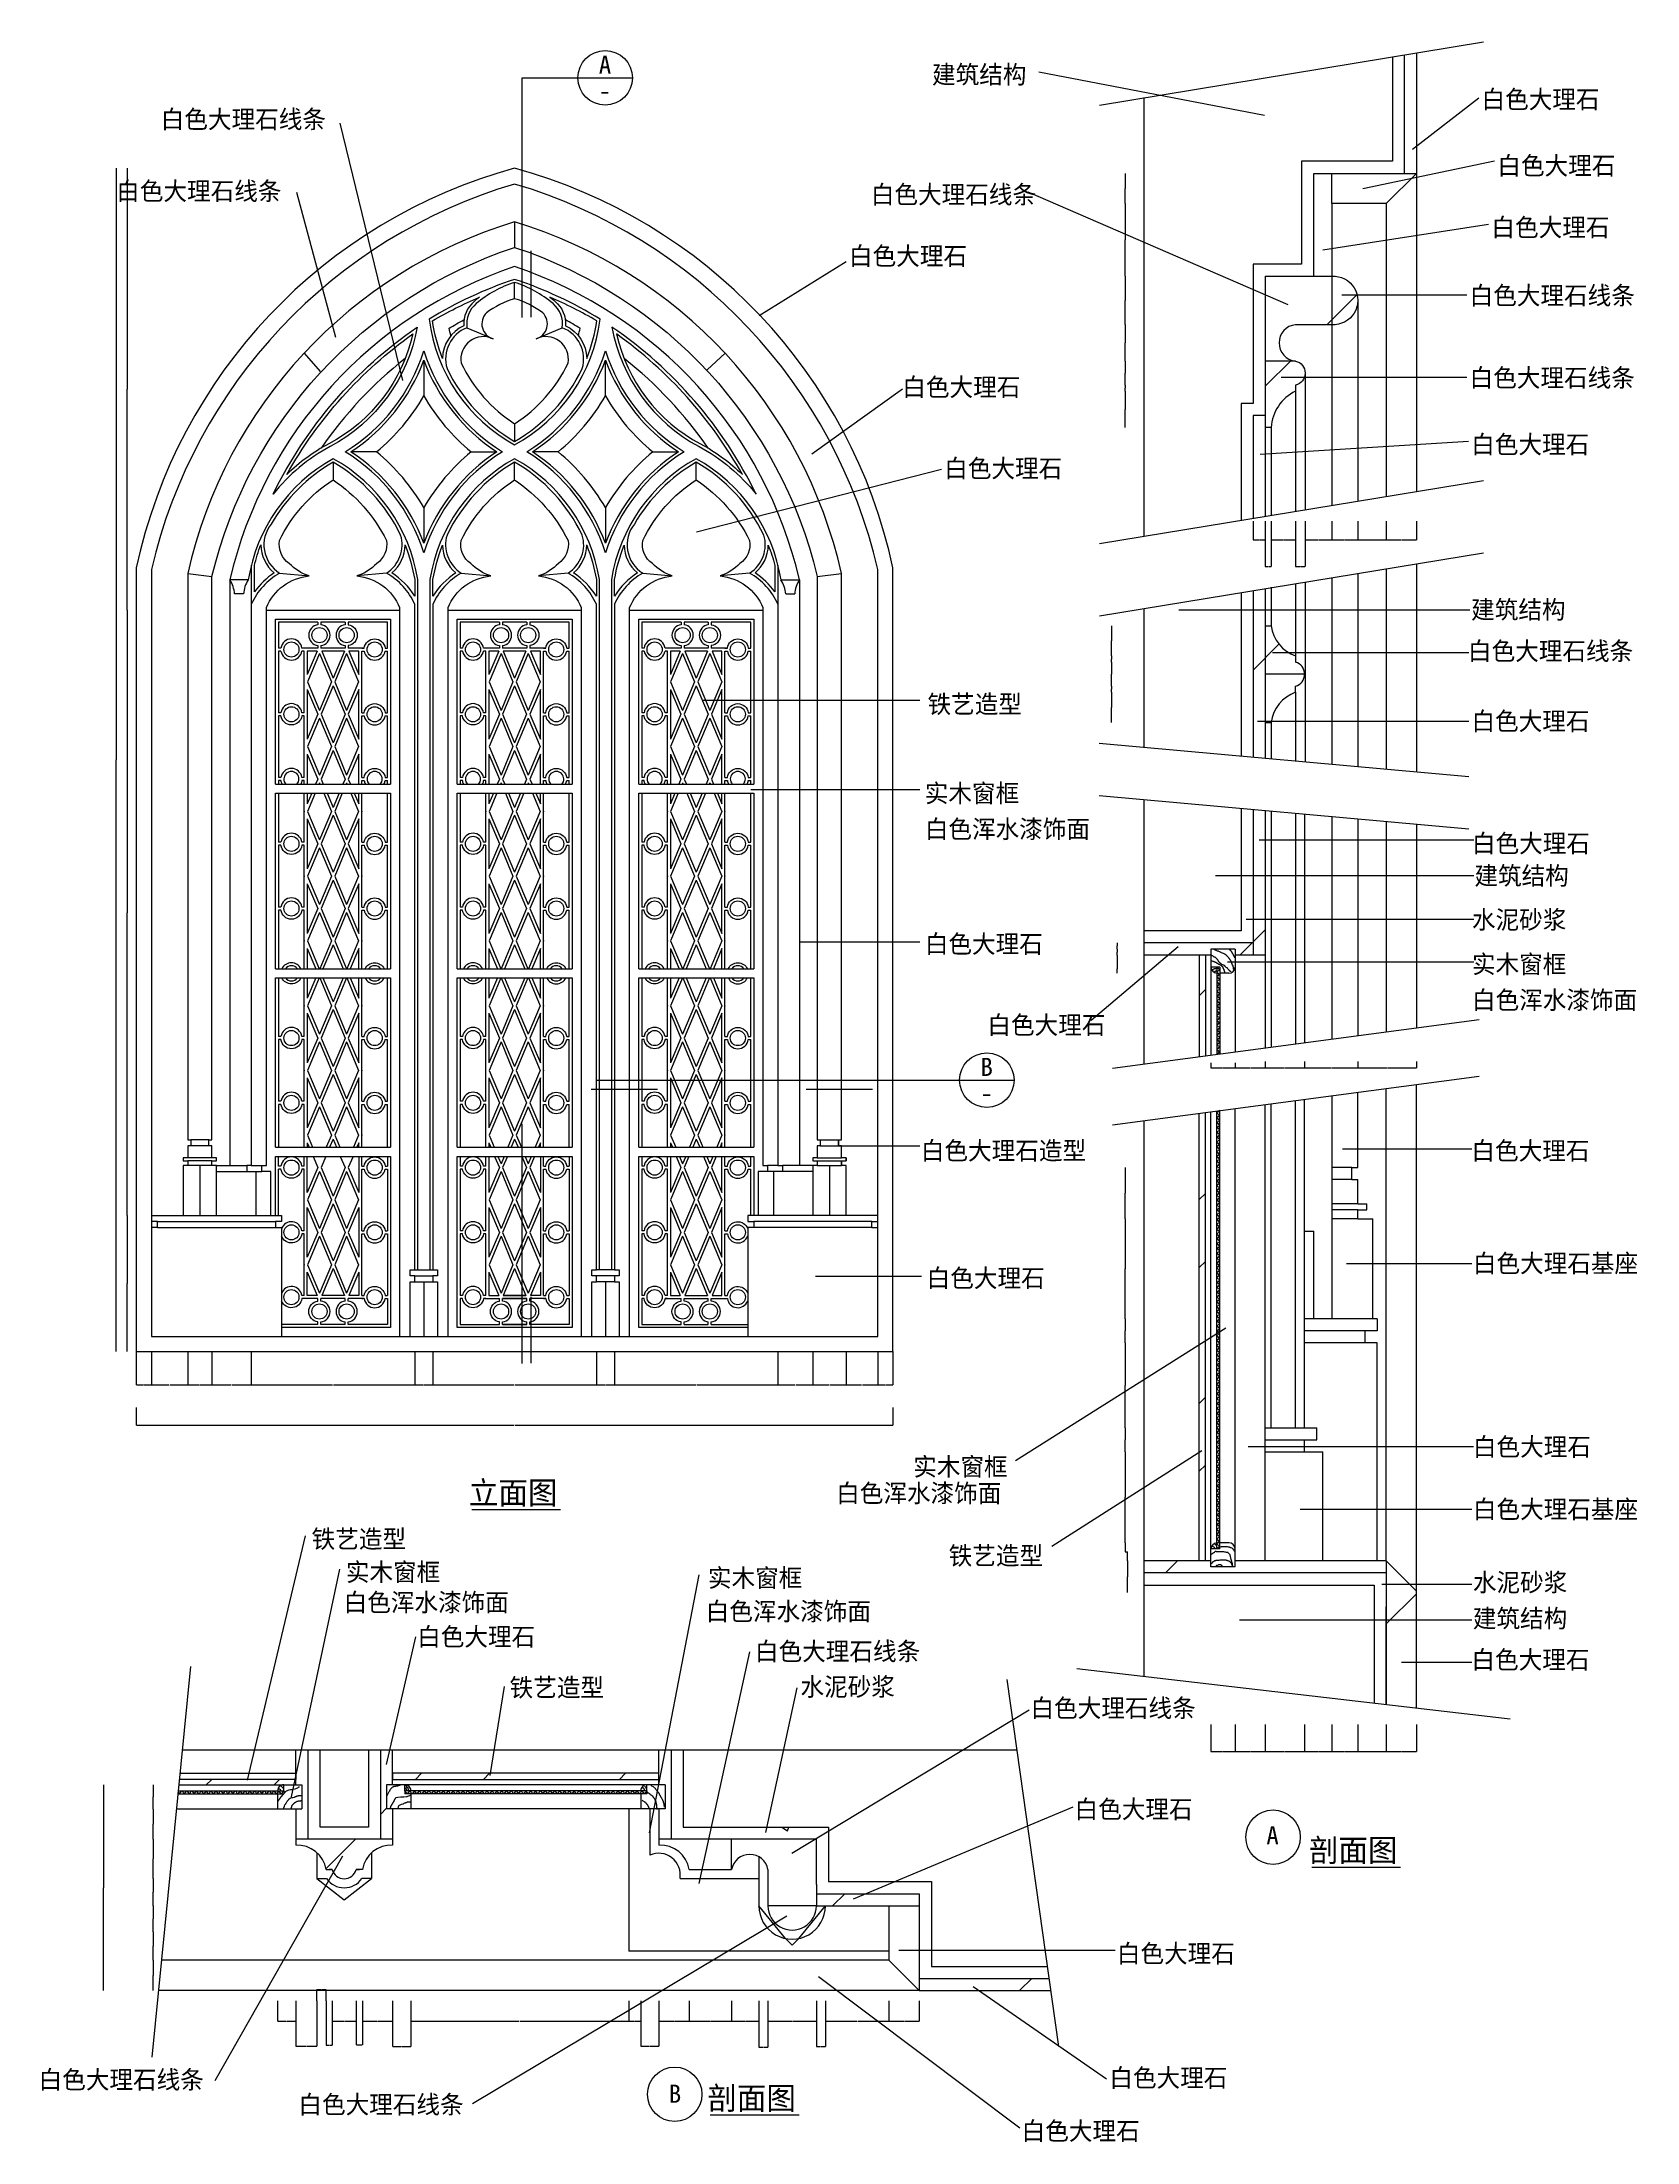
# Model space of a CAD drawing. Header units: metres. Extents: x 53 to 5323, y 88 to 7028.
import ezdxf

# ---------------------------------------------------------------- set-up
doc = ezdxf.new("R2010")
doc.units = ezdxf.units.M
for name, color, linetype in [('2', 2, 'Continuous'), ('3', 3, 'Continuous'), ('4', 4, 'Continuous'), ('7', 7, 'Continuous'), ('BH', 3, 'Continuous'), ('DIM', 3, 'Continuous'), ('TEXT', 3, 'Continuous')]:
    doc.layers.add(name, color=color, linetype=linetype)
doc.dimstyles.get("Standard").update_dxf_attribs({"dimtxt": 2.5, "dimasz": 2.5, "dimexe": 1.25, "dimexo": 0.625, "dimtad": 1, "dimcen": 2.5, "dimazin": 3, "dimtfac": 1, "dimtmove": 0, "dimatfit": 3})

# ---------------------------------------------------------------- blocks, each defined once
blk = doc.blocks.new('BH2')
at = {"layer": 'BH'}
blk.add_lwpolyline([(0, 32), (5, 28), (0, 24), (5, 20), (0, 16), (5, 12), (0, 8), (5, 4), (0, 0)], dxfattribs=at)
blk = doc.blocks.new('*D1')
for p, q in [((4494.48, 5444.11), (4494.48, 5383.24)), ((4594.48, 5444.11), (4594.48, 5383.24)), ((4494.73, 5383.24), (4543.48, 5383.24)), ((4545.48, 5383.24), (4594.23, 5383.24))]:
    blk.add_line(p, q)
at = {"layer": 'Defpoints'}
for p in [(4494.48, 5444.11), (4594.48, 5444.11), (4494.48, 5383.24)]:
    blk.add_point(p, dxfattribs=at)
at = {"layer": 'DIM', "insert": (4544.48, 5383.24), "char_height": 1, "attachment_point": 5}
blk.add_mtext('50', dxfattribs=at)
blk = doc.blocks.new('*D2')
for p, q in [((4399.97, 3659.34), (4399.97, 3637.88)), ((4400.22, 3637.88), (4495.725, 3637.88)), ((4498.725, 3637.88), (4594.23, 3637.88)), ((4594.48, 3659.34), (4594.48, 3637.88))]:
    blk.add_line(p, q)
at = {"layer": 'Defpoints'}
for p in [(4399.97, 3659.34), (4399.97, 3637.88), (4594.48, 3659.34)]:
    blk.add_point(p, dxfattribs=at)
at = {"layer": 'DIM', "insert": (4497.225, 3637.88), "char_height": 1, "attachment_point": 5}
blk.add_mtext('100', dxfattribs=at)
blk = doc.blocks.new('*D3')
for p, q in [((4399.97, 5444.11), (4399.97, 5383.24)), ((4494.48, 5444.11), (4494.48, 5383.24)), ((4400.22, 5383.24), (4446.225, 5383.24)), ((4448.225, 5383.24), (4494.23, 5383.24))]:
    blk.add_line(p, q)
at = {"layer": 'Defpoints'}
for p in [(4399.97, 5444.11), (4494.48, 5444.11), (4399.97, 5383.24)]:
    blk.add_point(p, dxfattribs=at)
at = {"layer": 'DIM', "insert": (4447.225, 5383.24), "char_height": 1, "attachment_point": 5}
blk.add_mtext('50', dxfattribs=at)
blk = doc.blocks.new('*D4')
for p, q in [((4494.48, 1468.47), (4494.48, 1378.97)), ((4594.48, 1468.47), (4594.48, 1378.97)), ((4494.73, 1378.97), (4543.48, 1378.97)), ((4545.48, 1378.97), (4594.23, 1378.97))]:
    blk.add_line(p, q)
at = {"layer": 'Defpoints'}
for p in [(4494.48, 1468.47), (4594.48, 1468.47), (4494.48, 1378.97)]:
    blk.add_point(p, dxfattribs=at)
at = {"layer": 'DIM', "insert": (4544.48, 1378.97), "char_height": 1, "attachment_point": 5}
blk.add_mtext('50', dxfattribs=at)
blk = doc.blocks.new('*D5')
for p, q in [((4399.97, 1468.47), (4399.97, 1378.97)), ((4494.48, 1468.47), (4494.48, 1378.97)), ((4400.22, 1378.97), (4446.225, 1378.97)), ((4448.225, 1378.97), (4494.23, 1378.97))]:
    blk.add_line(p, q)
at = {"layer": 'Defpoints'}
for p in [(4399.97, 1468.47), (4494.48, 1468.47), (4399.97, 1378.97)]:
    blk.add_point(p, dxfattribs=at)
at = {"layer": 'DIM', "insert": (4447.225, 1378.97), "char_height": 1, "attachment_point": 5}
blk.add_mtext('50', dxfattribs=at)
blk = doc.blocks.new('*D6')
for p, q in [((333.69, 5150.48), (333.69, 4150.48)), ((333.44, 4150.48), (333.19, 4150.48)), ((333.69, 3150.48), (333.69, 4150.48)), ((333.69, 4150.48), (333.69, 4150.48)), ((333.94, 4150.48), (334.19, 4150.48))]:
    blk.add_line(p, q)
at = {"layer": 'Defpoints'}
for p in [(333.69, 5150.48), (333.69, 4150.48), (333.69, 3150.48)]:
    blk.add_point(p, dxfattribs=at)
at = {"layer": 'DIM', "insert": (333.69, 4151.605), "char_height": 1, "attachment_point": 5}
blk.add_mtext('0', dxfattribs=at)
blk = doc.blocks.new('*D7')
for p, q in [((297.85, 6610.81), (297.85, 4655.65)), ((297.6, 4655.65), (297.35, 4655.65)), ((297.85, 2700.48), (297.85, 4655.65)), ((297.85, 4655.65), (297.85, 4655.65)), ((298.1, 4655.65), (298.35, 4655.65))]:
    blk.add_line(p, q)
at = {"layer": 'Defpoints'}
for p in [(297.85, 6610.81), (297.85, 4655.65), (297.85, 2700.48)]:
    blk.add_point(p, dxfattribs=at)
at = {"layer": 'DIM', "insert": (297.85, 4656.775), "char_height": 1, "attachment_point": 5}
blk.add_mtext('0', dxfattribs=at)
blk = doc.blocks.new('*D8')
for p, q in [((414.3, 2700.48), (414.3, 2590.65)), ((534.3, 2700.48), (534.3, 2590.65)), ((414.55, 2590.65), (472.8, 2590.65)), ((475.8, 2590.65), (534.05, 2590.65))]:
    blk.add_line(p, q)
at = {"layer": 'Defpoints'}
for p in [(414.3, 2700.48), (534.3, 2700.48), (414.3, 2590.65)]:
    blk.add_point(p, dxfattribs=at)
at = {"layer": 'DIM', "insert": (474.3, 2590.65), "char_height": 1, "attachment_point": 5}
blk.add_mtext('120', dxfattribs=at)
blk = doc.blocks.new('*D9')
for p, q in [((364.3, 2700.48), (364.3, 2590.65)), ((414.3, 2700.48), (414.3, 2590.65)), ((364.55, 2590.65), (388.3, 2590.65)), ((390.3, 2590.65), (414.05, 2590.65))]:
    blk.add_line(p, q)
at = {"layer": 'Defpoints'}
for p in [(364.3, 2700.48), (414.3, 2700.48), (364.3, 2590.65)]:
    blk.add_point(p, dxfattribs=at)
at = {"layer": 'DIM', "insert": (389.3, 2590.65), "char_height": 1, "attachment_point": 5}
blk.add_mtext('50', dxfattribs=at)
blk = doc.blocks.new('*D10')
for p, q in [((420.4, 1188.85), (420.4, 1138.85)), ((420.15, 1138.85), (419.9, 1138.85)), ((420.4, 1088.85), (420.4, 1138.85)), ((420.4, 1138.85), (420.4, 1138.85)), ((420.65, 1138.85), (420.9, 1138.85))]:
    blk.add_line(p, q)
at = {"layer": 'Defpoints'}
for p in [(420.4, 1188.85), (420.4, 1138.85), (420.4, 1088.85)]:
    blk.add_point(p, dxfattribs=at)
at = {"layer": 'DIM', "insert": (420.4, 1139.975), "char_height": 1, "attachment_point": 5}
blk.add_mtext('50', dxfattribs=at)
blk = doc.blocks.new('*D11')
for p, q in [((420.4, 1088.85), (420.4, 1023.85)), ((420.15, 1023.85), (419.9, 1023.85)), ((420.4, 958.85), (420.4, 1023.85)), ((420.4, 1023.85), (420.4, 1023.85)), ((420.65, 1023.85), (420.9, 1023.85))]:
    blk.add_line(p, q)
at = {"layer": 'Defpoints'}
for p in [(420.4, 1088.85), (420.4, 1023.85), (420.4, 958.85)]:
    blk.add_point(p, dxfattribs=at)
at = {"layer": 'DIM', "insert": (420.4, 1024.975), "char_height": 1, "attachment_point": 5}
blk.add_mtext('65', dxfattribs=at)
blk = doc.blocks.new('*D12')
for p, q in [((420.4, 1268.85), (420.4, 1228.85)), ((420.15, 1228.85), (419.9, 1228.85)), ((420.4, 1188.85), (420.4, 1228.85)), ((420.4, 1228.85), (420.4, 1228.85)), ((420.65, 1228.85), (420.9, 1228.85))]:
    blk.add_line(p, q)
at = {"layer": 'Defpoints'}
for p in [(420.4, 1268.85), (420.4, 1228.85), (420.4, 1188.85)]:
    blk.add_point(p, dxfattribs=at)
at = {"layer": 'DIM', "insert": (420.4, 1229.975), "char_height": 1, "attachment_point": 5}
blk.add_mtext('40', dxfattribs=at)
blk = doc.blocks.new('*D13')
for p, q in [((420.4, 783.36), (420.4, 736.11)), ((420.15, 736.11), (419.9, 736.11)), ((420.4, 688.85), (420.4, 736.11)), ((420.4, 736.11), (420.4, 736.11)), ((420.65, 736.11), (420.9, 736.11))]:
    blk.add_line(p, q)
at = {"layer": 'Defpoints'}
for p in [(420.4, 783.36), (420.4, 736.11), (420.4, 688.85)]:
    blk.add_point(p, dxfattribs=at)
at = {"layer": 'DIM', "insert": (420.4, 737.235), "char_height": 1, "attachment_point": 5}
blk.add_mtext('50', dxfattribs=at)
blk = doc.blocks.new('*D14')
for p, q in [((420.15, 638.85), (419.9, 638.85)), ((420.4, 688.85), (420.4, 638.85)), ((420.4, 588.85), (420.4, 638.85)), ((420.4, 638.85), (420.4, 638.85)), ((420.65, 638.85), (420.9, 638.85))]:
    blk.add_line(p, q)
at = {"layer": 'Defpoints'}
for p in [(420.4, 688.85), (420.4, 638.85), (420.4, 588.85)]:
    blk.add_point(p, dxfattribs=at)
at = {"layer": 'DIM', "insert": (420.4, 639.975), "char_height": 1, "attachment_point": 5}
blk.add_mtext('50', dxfattribs=at)
blk = doc.blocks.new('*D15')
for p, q in [((420.4, 868.85), (420.4, 826.11)), ((420.15, 826.11), (419.9, 826.11)), ((420.4, 783.36), (420.4, 826.11)), ((420.4, 826.11), (420.4, 826.11)), ((420.65, 826.11), (420.9, 826.11))]:
    blk.add_line(p, q)
at = {"layer": 'Defpoints'}
for p in [(420.4, 868.85), (420.4, 826.11), (420.4, 783.36)]:
    blk.add_point(p, dxfattribs=at)
at = {"layer": 'DIM', "insert": (420.4, 827.235), "char_height": 1, "attachment_point": 5}
blk.add_mtext('40', dxfattribs=at)
blk = doc.blocks.new('*D16')
for p, q in [((420.15, 913.85), (419.9, 913.85)), ((420.4, 958.85), (420.4, 913.85)), ((420.4, 868.85), (420.4, 913.85)), ((420.4, 913.85), (420.4, 913.85)), ((420.65, 913.85), (420.9, 913.85))]:
    blk.add_line(p, q)
at = {"layer": 'Defpoints'}
for p in [(420.4, 958.85), (420.4, 913.85), (420.4, 868.85)]:
    blk.add_point(p, dxfattribs=at)
at = {"layer": 'DIM', "insert": (420.4, 914.975), "char_height": 1, "attachment_point": 5}
blk.add_mtext('45', dxfattribs=at)
blk = doc.blocks.new('*D17')
for p, q in [((364.3, 2515.65), (364.3, 2457.09)), ((2864.3, 2515.65), (2864.3, 2457.09)), ((364.55, 2457.09), (1612.3, 2457.09)), ((1616.3, 2457.09), (2864.05, 2457.09))]:
    blk.add_line(p, q)
at = {"layer": 'Defpoints'}
for p in [(364.3, 2515.65), (2864.3, 2515.65), (364.3, 2457.09)]:
    blk.add_point(p, dxfattribs=at)
at = {"layer": 'DIM', "insert": (1614.3, 2457.09), "char_height": 1, "attachment_point": 5}
blk.add_mtext('2500', dxfattribs=at)
blk = doc.blocks.new('*D18')
for p, q in [((255.89, 1268.85), (255.89, 928.85)), ((255.64, 928.85), (255.39, 928.85)), ((255.89, 588.85), (255.89, 928.85)), ((255.89, 928.85), (255.89, 928.85)), ((256.14, 928.85), (256.39, 928.85))]:
    blk.add_line(p, q)
at = {"layer": 'Defpoints'}
for p in [(255.89, 1268.85), (255.89, 928.85), (255.89, 588.85)]:
    blk.add_point(p, dxfattribs=at)
at = {"layer": 'DIM', "insert": (255.89, 929.975), "char_height": 1, "attachment_point": 5}
blk.add_mtext('340', dxfattribs=at)
blk = doc.blocks.new('*D19')
for p, q in [((333.69, 3150.48), (333.69, 2925.48)), ((333.44, 2925.48), (333.19, 2925.48)), ((333.69, 2700.48), (333.69, 2925.48)), ((333.69, 2925.48), (333.69, 2925.48)), ((333.94, 2925.48), (334.19, 2925.48))]:
    blk.add_line(p, q)
at = {"layer": 'Defpoints'}
for p in [(333.69, 3150.48), (333.69, 2925.48), (333.69, 2700.48)]:
    blk.add_point(p, dxfattribs=at)
at = {"layer": 'DIM', "insert": (333.69, 2926.605), "char_height": 1, "attachment_point": 5}
blk.add_mtext('0', dxfattribs=at)
blk = doc.blocks.new('*D20')
for p, q in [((1944.3, 2700.48), (1944.3, 2590.65)), ((2484.3, 2700.48), (2484.3, 2590.65)), ((1944.55, 2590.65), (2212.8, 2590.65)), ((2215.8, 2590.65), (2484.05, 2590.65))]:
    blk.add_line(p, q)
at = {"layer": 'Defpoints'}
for p in [(1944.3, 2700.48), (2484.3, 2700.48), (1944.3, 2590.65)]:
    blk.add_point(p, dxfattribs=at)
at = {"layer": 'DIM', "insert": (2214.3, 2590.65), "char_height": 1, "attachment_point": 5}
blk.add_mtext('540', dxfattribs=at)
blk = doc.blocks.new('*D21')
for p, q in [((2421.24, 554.86), (2421.24, 402.25)), ((2451.24, 554.86), (2451.24, 402.25)), ((2421.49, 402.25), (2435.24, 402.25)), ((2437.24, 402.25), (2450.99, 402.25))]:
    blk.add_line(p, q)
at = {"layer": 'Defpoints'}
for p in [(2421.24, 554.86), (2451.24, 554.86), (2421.24, 402.25)]:
    blk.add_point(p, dxfattribs=at)
at = {"layer": 'DIM', "insert": (2436.24, 402.25), "char_height": 1, "attachment_point": 5}
blk.add_mtext('15', dxfattribs=at)
blk = doc.blocks.new('*D22')
for p, q in [((2331.24, 554.86), (2331.24, 487.58)), ((2331.49, 487.58), (2375.24, 487.58)), ((2377.24, 487.58), (2420.99, 487.58)), ((2421.24, 554.86), (2421.24, 487.58))]:
    blk.add_line(p, q)
at = {"layer": 'Defpoints'}
for p in [(2331.24, 554.86), (2331.24, 487.58), (2421.24, 554.86)]:
    blk.add_point(p, dxfattribs=at)
at = {"layer": 'DIM', "insert": (2376.24, 487.58), "char_height": 1, "attachment_point": 5}
blk.add_mtext('45', dxfattribs=at)
blk = doc.blocks.new('*D23')
for p, q in [((1271.24, 554.86), (1271.24, 487.58)), ((1271.49, 487.58), (1629.74, 487.58)), ((1632.74, 487.58), (1990.99, 487.58)), ((1991.24, 554.86), (1991.24, 487.58))]:
    blk.add_line(p, q)
at = {"layer": 'Defpoints'}
for p in [(1271.24, 554.86), (1271.24, 487.58), (1991.24, 554.86)]:
    blk.add_point(p, dxfattribs=at)
at = {"layer": 'DIM', "insert": (1631.24, 487.58), "char_height": 1, "attachment_point": 5}
blk.add_mtext('360', dxfattribs=at)
blk = doc.blocks.new('*D24')
for p, q in [((831.24, 554.86), (831.24, 487.58)), ((831.49, 487.58), (860.24, 487.58)), ((862.24, 487.58), (890.99, 487.58)), ((891.24, 554.86), (891.24, 487.58))]:
    blk.add_line(p, q)
at = {"layer": 'Defpoints'}
for p in [(831.24, 554.86), (831.24, 487.58), (891.24, 554.86)]:
    blk.add_point(p, dxfattribs=at)
at = {"layer": 'DIM', "insert": (861.24, 487.58), "char_height": 1, "attachment_point": 5}
blk.add_mtext('30', dxfattribs=at)
blk = doc.blocks.new('*D25')
for p, q in [((891.24, 554.86), (891.24, 404.95)), ((961.24, 554.86), (961.24, 404.95)), ((891.49, 404.95), (925.24, 404.95)), ((927.24, 404.95), (960.99, 404.95))]:
    blk.add_line(p, q)
at = {"layer": 'Defpoints'}
for p in [(891.24, 554.86), (961.24, 554.86), (891.24, 404.95)]:
    blk.add_point(p, dxfattribs=at)
at = {"layer": 'DIM', "insert": (926.24, 404.95), "char_height": 1, "attachment_point": 5}
blk.add_mtext('35', dxfattribs=at)
blk = doc.blocks.new('*D26')
for p, q in [((1011.24, 554.86), (1011.24, 487.58)), ((1011.49, 487.58), (1050.24, 487.58)), ((1052.24, 487.58), (1090.99, 487.58)), ((1091.24, 554.86), (1091.24, 487.58))]:
    blk.add_line(p, q)
at = {"layer": 'Defpoints'}
for p in [(1011.24, 554.86), (1011.24, 487.58), (1091.24, 554.86)]:
    blk.add_point(p, dxfattribs=at)
at = {"layer": 'DIM', "insert": (1051.24, 487.58), "char_height": 1, "attachment_point": 5}
blk.add_mtext('40', dxfattribs=at)
blk = doc.blocks.new('*D27')
for p, q in [((991.24, 554.86), (991.24, 408.01)), ((1011.24, 554.86), (1011.24, 408.01)), ((991.49, 408.01), (1000.24, 408.01)), ((1002.24, 408.01), (1010.99, 408.01))]:
    blk.add_line(p, q)
at = {"layer": 'Defpoints'}
for p in [(991.24, 554.86), (1011.24, 554.86), (991.24, 408.01)]:
    blk.add_point(p, dxfattribs=at)
at = {"layer": 'DIM', "insert": (1001.24, 408.01), "char_height": 1, "attachment_point": 5}
blk.add_mtext('10', dxfattribs=at)
blk = doc.blocks.new('*D28')
for p, q in [((1211.24, 554.86), (1211.24, 403.93)), ((1271.24, 554.86), (1271.24, 403.93)), ((1211.49, 403.93), (1240.24, 403.93)), ((1242.24, 403.93), (1270.99, 403.93))]:
    blk.add_line(p, q)
at = {"layer": 'Defpoints'}
for p in [(1211.24, 554.86), (1271.24, 554.86), (1211.24, 403.93)]:
    blk.add_point(p, dxfattribs=at)
at = {"layer": 'DIM', "insert": (1241.24, 403.93), "char_height": 1, "attachment_point": 5}
blk.add_mtext('30', dxfattribs=at)
blk = doc.blocks.new('*D29')
for p, q in [((1111.24, 554.86), (1111.24, 487.58)), ((1111.49, 487.58), (1160.24, 487.58)), ((1162.24, 487.58), (1210.99, 487.58)), ((1211.24, 554.86), (1211.24, 487.58))]:
    blk.add_line(p, q)
at = {"layer": 'Defpoints'}
for p in [(1111.24, 554.86), (1111.24, 487.58), (1211.24, 554.86)]:
    blk.add_point(p, dxfattribs=at)
at = {"layer": 'DIM', "insert": (1161.24, 487.58), "char_height": 1, "attachment_point": 5}
blk.add_mtext('50', dxfattribs=at)
blk = doc.blocks.new('*D30')
for p, q in [((1091.24, 554.86), (1091.24, 410.06)), ((1111.24, 554.86), (1111.24, 410.06)), ((1091.49, 410.06), (1100.24, 410.06)), ((1102.24, 410.06), (1110.99, 410.06))]:
    blk.add_line(p, q)
at = {"layer": 'Defpoints'}
for p in [(1091.24, 554.86), (1111.24, 554.86), (1091.24, 410.06)]:
    blk.add_point(p, dxfattribs=at)
at = {"layer": 'DIM', "insert": (1101.24, 410.06), "char_height": 1, "attachment_point": 5}
blk.add_mtext('10', dxfattribs=at)
blk = doc.blocks.new('*D31')
for p, q in [((961.24, 554.86), (961.24, 592.51)), ((961.49, 592.51), (975.24, 592.51)), ((977.24, 592.51), (990.99, 592.51)), ((991.24, 554.86), (991.24, 592.51))]:
    blk.add_line(p, q)
at = {"layer": 'Defpoints'}
for p in [(961.24, 592.51), (961.24, 554.86), (991.24, 554.86)]:
    blk.add_point(p, dxfattribs=at)
at = {"layer": 'DIM', "insert": (976.24, 592.51), "char_height": 1, "attachment_point": 5}
blk.add_mtext('15', dxfattribs=at)
blk = doc.blocks.new('*D32')
for p, q in [((2091.24, 554.86), (2091.24, 487.58)), ((2091.49, 487.58), (2140.24, 487.58)), ((2142.24, 487.58), (2190.99, 487.58)), ((2191.24, 554.86), (2191.24, 487.58))]:
    blk.add_line(p, q)
at = {"layer": 'Defpoints'}
for p in [(2091.24, 554.86), (2091.24, 487.58), (2191.24, 554.86)]:
    blk.add_point(p, dxfattribs=at)
at = {"layer": 'DIM', "insert": (2141.24, 487.58), "char_height": 1, "attachment_point": 5}
blk.add_mtext('50', dxfattribs=at)
blk = doc.blocks.new('*D33')
for p, q in [((2031.24, 554.86), (2031.24, 405.62)), ((2091.24, 554.86), (2091.24, 405.62)), ((2031.49, 405.62), (2060.24, 405.62)), ((2062.24, 405.62), (2090.99, 405.62))]:
    blk.add_line(p, q)
at = {"layer": 'Defpoints'}
for p in [(2031.24, 554.86), (2091.24, 554.86), (2031.24, 405.62)]:
    blk.add_point(p, dxfattribs=at)
at = {"layer": 'DIM', "insert": (2061.24, 405.62), "char_height": 1, "attachment_point": 5}
blk.add_mtext('30', dxfattribs=at)
blk = doc.blocks.new('*D34')
for p, q in [((1991.24, 554.86), (1991.24, 487.58)), ((1991.49, 487.58), (2010.24, 487.58)), ((2012.24, 487.58), (2030.99, 487.58)), ((2031.24, 554.86), (2031.24, 487.58))]:
    blk.add_line(p, q)
at = {"layer": 'Defpoints'}
for p in [(1991.24, 554.86), (1991.24, 487.58), (2031.24, 554.86)]:
    blk.add_point(p, dxfattribs=at)
at = {"layer": 'DIM', "insert": (2011.24, 487.58), "char_height": 1, "attachment_point": 5}
blk.add_mtext('20', dxfattribs=at)
blk = doc.blocks.new('*D35')
for p, q in [((2191.24, 554.86), (2191.24, 487.58)), ((2191.49, 487.58), (2260.24, 487.58)), ((2262.24, 487.58), (2330.99, 487.58)), ((2331.24, 554.86), (2331.24, 487.58))]:
    blk.add_line(p, q)
at = {"layer": 'Defpoints'}
for p in [(2191.24, 554.86), (2191.24, 487.58), (2331.24, 554.86)]:
    blk.add_point(p, dxfattribs=at)
at = {"layer": 'DIM', "insert": (2261.24, 487.58), "char_height": 1, "attachment_point": 5}
blk.add_mtext('70', dxfattribs=at)
blk = doc.blocks.new('*D36')
for p, q in [((1344.3, 2700.48), (1344.3, 2590.65)), ((1884.3, 2700.48), (1884.3, 2590.65)), ((1344.55, 2590.65), (1612.8, 2590.65)), ((1615.8, 2590.65), (1884.05, 2590.65))]:
    blk.add_line(p, q)
at = {"layer": 'Defpoints'}
for p in [(1344.3, 2700.48), (1884.3, 2700.48), (1344.3, 2590.65)]:
    blk.add_point(p, dxfattribs=at)
at = {"layer": 'DIM', "insert": (1614.3, 2590.65), "char_height": 1, "attachment_point": 5}
blk.add_mtext('540', dxfattribs=at)
blk = doc.blocks.new('*D37')
for p, q in [((1284.3, 2700.48), (1284.3, 2590.65)), ((1344.3, 2700.48), (1344.3, 2590.65)), ((1284.55, 2590.65), (1313.3, 2590.65)), ((1315.3, 2590.65), (1344.05, 2590.65))]:
    blk.add_line(p, q)
at = {"layer": 'Defpoints'}
for p in [(1284.3, 2700.48), (1344.3, 2700.48), (1284.3, 2590.65)]:
    blk.add_point(p, dxfattribs=at)
at = {"layer": 'DIM', "insert": (1314.3, 2590.65), "char_height": 1, "attachment_point": 5}
blk.add_mtext('60', dxfattribs=at)
blk = doc.blocks.new('*D38')
for p, q in [((614.3, 2700.48), (614.3, 2590.65)), ((744.3, 2700.48), (744.3, 2590.65)), ((614.55, 2590.65), (677.8, 2590.65)), ((680.8, 2590.65), (744.05, 2590.65))]:
    blk.add_line(p, q)
at = {"layer": 'Defpoints'}
for p in [(614.3, 2700.48), (744.3, 2700.48), (614.3, 2590.65)]:
    blk.add_point(p, dxfattribs=at)
at = {"layer": 'DIM', "insert": (679.3, 2590.65), "char_height": 1, "attachment_point": 5}
blk.add_mtext('130', dxfattribs=at)
blk = doc.blocks.new('*D39')
for p, q in [((534.3, 2700.48), (534.3, 2590.65)), ((614.3, 2700.48), (614.3, 2590.65)), ((534.55, 2590.65), (573.3, 2590.65)), ((575.3, 2590.65), (614.05, 2590.65))]:
    blk.add_line(p, q)
at = {"layer": 'Defpoints'}
for p in [(534.3, 2700.48), (614.3, 2700.48), (534.3, 2590.65)]:
    blk.add_point(p, dxfattribs=at)
at = {"layer": 'DIM', "insert": (574.3, 2590.65), "char_height": 1, "attachment_point": 5}
blk.add_mtext('80', dxfattribs=at)
blk = doc.blocks.new('*D40')
for p, q in [((744.3, 2700.48), (744.3, 2590.65)), ((1284.3, 2700.48), (1284.3, 2590.65)), ((744.55, 2590.65), (1012.8, 2590.65)), ((1015.8, 2590.65), (1284.05, 2590.65))]:
    blk.add_line(p, q)
at = {"layer": 'Defpoints'}
for p in [(744.3, 2700.48), (1284.3, 2700.48), (744.3, 2590.65)]:
    blk.add_point(p, dxfattribs=at)
at = {"layer": 'DIM', "insert": (1014.3, 2590.65), "char_height": 1, "attachment_point": 5}
blk.add_mtext('540', dxfattribs=at)
blk = doc.blocks.new('*D41')
for p, q in [((1884.3, 2700.48), (1884.3, 2590.65)), ((1944.3, 2700.48), (1944.3, 2590.65)), ((1884.55, 2590.65), (1913.3, 2590.65)), ((1915.3, 2590.65), (1944.05, 2590.65))]:
    blk.add_line(p, q)
at = {"layer": 'Defpoints'}
for p in [(1884.3, 2700.48), (1944.3, 2700.48), (1884.3, 2590.65)]:
    blk.add_point(p, dxfattribs=at)
at = {"layer": 'DIM', "insert": (1914.3, 2590.65), "char_height": 1, "attachment_point": 5}
blk.add_mtext('60', dxfattribs=at)
blk = doc.blocks.new('*D42')
for p, q in [((2851.24, 554.86), (2851.24, 487.58)), ((2851.49, 487.58), (2900.24, 487.58)), ((2902.24, 487.58), (2950.99, 487.58)), ((2951.24, 554.86), (2951.24, 487.58))]:
    blk.add_line(p, q)
at = {"layer": 'Defpoints'}
for p in [(2851.24, 554.86), (2851.24, 487.58), (2951.24, 554.86)]:
    blk.add_point(p, dxfattribs=at)
at = {"layer": 'DIM', "insert": (2901.24, 487.58), "char_height": 1, "attachment_point": 5}
blk.add_mtext('50', dxfattribs=at)
blk = doc.blocks.new('*D43')
for p, q in [((2451.24, 554.86), (2451.24, 487.58)), ((2451.49, 487.58), (2530.24, 487.58)), ((2532.24, 487.58), (2610.99, 487.58)), ((2611.24, 554.86), (2611.24, 487.58))]:
    blk.add_line(p, q)
at = {"layer": 'Defpoints'}
for p in [(2451.24, 554.86), (2451.24, 487.58), (2611.24, 554.86)]:
    blk.add_point(p, dxfattribs=at)
at = {"layer": 'DIM', "insert": (2531.24, 487.58), "char_height": 1, "attachment_point": 5}
blk.add_mtext('80', dxfattribs=at)
blk = doc.blocks.new('*D44')
for p, q in [((2641.21, 554.86), (2641.21, 487.58)), ((2641.46, 487.58), (2744.725, 487.58)), ((2747.725, 487.58), (2850.99, 487.58)), ((2851.24, 554.86), (2851.24, 487.58))]:
    blk.add_line(p, q)
at = {"layer": 'Defpoints'}
for p in [(2641.21, 554.86), (2641.21, 487.58), (2851.24, 554.86)]:
    blk.add_point(p, dxfattribs=at)
at = {"layer": 'DIM', "insert": (2746.225, 487.58), "char_height": 1, "attachment_point": 5}
blk.add_mtext('105', dxfattribs=at)
blk = doc.blocks.new('*D45')
for p, q in [((2611.24, 554.86), (2611.24, 403.93)), ((2641.21, 554.86), (2641.21, 403.93)), ((2611.49, 403.93), (2625.225, 403.93)), ((2627.225, 403.93), (2640.96, 403.93))]:
    blk.add_line(p, q)
at = {"layer": 'Defpoints'}
for p in [(2611.24, 554.86), (2641.21, 554.86), (2611.24, 403.93)]:
    blk.add_point(p, dxfattribs=at)
at = {"layer": 'DIM', "insert": (2626.225, 403.93), "char_height": 1, "attachment_point": 5}
blk.add_mtext('15', dxfattribs=at)
blk = doc.blocks.new('*D46')
for p, q in [((3994.48, 1468.47), (3994.48, 1378.97)), ((4094.48, 1468.47), (4094.48, 1378.97)), ((3994.73, 1378.97), (4043.48, 1378.97)), ((4045.48, 1378.97), (4094.23, 1378.97))]:
    blk.add_line(p, q)
at = {"layer": 'Defpoints'}
for p in [(3994.48, 1468.47), (4094.48, 1468.47), (3994.48, 1378.97)]:
    blk.add_point(p, dxfattribs=at)
at = {"layer": 'DIM', "insert": (4044.48, 1378.97), "char_height": 1, "attachment_point": 5}
blk.add_mtext('50', dxfattribs=at)
blk = doc.blocks.new('*D47')
for p, q in [((3914.48, 1468.47), (3914.48, 1378.97)), ((3994.48, 1468.47), (3994.48, 1378.97)), ((3914.73, 1378.97), (3953.48, 1378.97)), ((3955.48, 1378.97), (3994.23, 1378.97))]:
    blk.add_line(p, q)
at = {"layer": 'Defpoints'}
for p in [(3914.48, 1468.47), (3994.48, 1468.47), (3914.48, 1378.97)]:
    blk.add_point(p, dxfattribs=at)
at = {"layer": 'DIM', "insert": (3954.48, 1378.97), "char_height": 1, "attachment_point": 5}
blk.add_mtext('40', dxfattribs=at)
blk = doc.blocks.new('*D48')
for p, q in [((4224.48, 1468.47), (4224.48, 1378.97)), ((4314.48, 1468.47), (4314.48, 1378.97)), ((4224.73, 1378.97), (4268.48, 1378.97)), ((4270.48, 1378.97), (4314.23, 1378.97))]:
    blk.add_line(p, q)
at = {"layer": 'Defpoints'}
for p in [(4224.48, 1468.47), (4314.48, 1468.47), (4224.48, 1378.97)]:
    blk.add_point(p, dxfattribs=at)
at = {"layer": 'DIM', "insert": (4269.48, 1378.97), "char_height": 1, "attachment_point": 5}
blk.add_mtext('45', dxfattribs=at)
blk = doc.blocks.new('*D49')
for p, q in [((4094.48, 1468.47), (4094.48, 1378.97)), ((4224.48, 1468.47), (4224.48, 1378.97)), ((4094.73, 1378.97), (4158.48, 1378.97)), ((4160.48, 1378.97), (4224.23, 1378.97))]:
    blk.add_line(p, q)
at = {"layer": 'Defpoints'}
for p in [(4094.48, 1468.47), (4224.48, 1468.47), (4094.48, 1378.97)]:
    blk.add_point(p, dxfattribs=at)
at = {"layer": 'DIM', "insert": (4159.48, 1378.97), "char_height": 1, "attachment_point": 5}
blk.add_mtext('65', dxfattribs=at)
blk = doc.blocks.new('*D50')
for p, q in [((4314.48, 1468.47), (4314.48, 1378.97)), ((4399.97, 1468.47), (4399.97, 1378.97)), ((4314.73, 1378.97), (4356.225, 1378.97)), ((4358.225, 1378.97), (4399.72, 1378.97))]:
    blk.add_line(p, q)
at = {"layer": 'Defpoints'}
for p in [(4314.48, 1468.47), (4399.97, 1468.47), (4314.48, 1378.97)]:
    blk.add_point(p, dxfattribs=at)
at = {"layer": 'DIM', "insert": (4357.225, 1378.97), "char_height": 1, "attachment_point": 5}
blk.add_mtext('40', dxfattribs=at)
blk = doc.blocks.new('*D51')
for p, q in [((3631.5, 3308.89), (3631.5, 3223.89)), ((3631.25, 3223.89), (3631, 3223.89)), ((3631.5, 3138.89), (3631.5, 3223.89)), ((3631.5, 3223.89), (3631.5, 3223.89)), ((3631.75, 3223.89), (3632, 3223.89))]:
    blk.add_line(p, q)
at = {"layer": 'Defpoints'}
for p in [(3631.5, 3308.89), (3631.5, 3223.89), (3631.5, 3138.89)]:
    blk.add_point(p, dxfattribs=at)
at = {"layer": 'DIM', "insert": (3631.5, 3225.015), "char_height": 1, "attachment_point": 5}
blk.add_mtext('85', dxfattribs=at)
blk = doc.blocks.new('*D52')
for p, q in [((3631.5, 2728.89), (3631.5, 2588.89)), ((3631.25, 2588.89), (3631, 2588.89)), ((3631.5, 2448.89), (3631.5, 2588.89)), ((3631.5, 2588.89), (3631.5, 2588.89)), ((3631.75, 2588.89), (3632, 2588.89))]:
    blk.add_line(p, q)
at = {"layer": 'Defpoints'}
for p in [(3631.5, 2728.89), (3631.5, 2588.89), (3631.5, 2448.89)]:
    blk.add_point(p, dxfattribs=at)
at = {"layer": 'DIM', "insert": (3631.5, 2590.015), "char_height": 1, "attachment_point": 5}
blk.add_mtext('140', dxfattribs=at)
blk = doc.blocks.new('*D53')
for p, q in [((3631.5, 2448.89), (3631.5, 2408.89)), ((3631.25, 2408.89), (3631, 2408.89)), ((3631.5, 2368.89), (3631.5, 2408.89)), ((3631.5, 2408.89), (3631.5, 2408.89)), ((3631.75, 2408.89), (3632, 2408.89))]:
    blk.add_line(p, q)
at = {"layer": 'Defpoints'}
for p in [(3631.5, 2448.89), (3631.5, 2408.89), (3631.5, 2368.89)]:
    blk.add_point(p, dxfattribs=at)
at = {"layer": 'DIM', "insert": (3631.5, 2410.015), "char_height": 1, "attachment_point": 5}
blk.add_mtext('40', dxfattribs=at)
blk = doc.blocks.new('*D54')
for p, q in [((3631.5, 2808.89), (3631.5, 2768.89)), ((3631.25, 2768.89), (3631, 2768.89)), ((3631.5, 2728.89), (3631.5, 2768.89)), ((3631.5, 2768.89), (3631.5, 2768.89)), ((3631.75, 2768.89), (3632, 2768.89))]:
    blk.add_line(p, q)
at = {"layer": 'Defpoints'}
for p in [(3631.5, 2808.89), (3631.5, 2768.89), (3631.5, 2728.89)]:
    blk.add_point(p, dxfattribs=at)
at = {"layer": 'DIM', "insert": (3631.5, 2770.015), "char_height": 1, "attachment_point": 5}
blk.add_mtext('40', dxfattribs=at)
blk = doc.blocks.new('*D55')
for p, q in [((3639.06, 1956.37), (3638.81, 1956.37)), ((3639.31, 2008.89), (3639.31, 1956.37)), ((3639.31, 1903.84), (3639.31, 1956.37)), ((3639.31, 1956.37), (3639.31, 1956.37)), ((3639.56, 1956.37), (3639.81, 1956.37))]:
    blk.add_line(p, q)
at = {"layer": 'Defpoints'}
for p in [(3639.31, 2008.89), (3639.31, 1956.37), (3639.31, 1903.84)]:
    blk.add_point(p, dxfattribs=at)
at = {"layer": 'DIM', "insert": (3639.31, 1957.495), "char_height": 1, "attachment_point": 5}
blk.add_mtext('50', dxfattribs=at)
blk = doc.blocks.new('*D56')
for p, q in [((3631.5, 2068.89), (3631.5, 2038.89)), ((3631.75, 2038.89), (3634.405, 2038.89)), ((3636.405, 2038.89), (3639.06, 2038.89)), ((3639.31, 2008.89), (3639.31, 2038.89))]:
    blk.add_line(p, q)
at = {"layer": 'Defpoints'}
for p in [(3631.5, 2068.89), (3631.5, 2038.89), (3639.31, 2008.89)]:
    blk.add_point(p, dxfattribs=at)
at = {"layer": 'DIM', "insert": (3635.405, 2038.89), "char_height": 1, "attachment_point": 5}
blk.add_mtext('30', dxfattribs=at)
blk = doc.blocks.new('*D57')
for p, q in [((3631.5, 2368.89), (3631.5, 2218.89)), ((3631.25, 2218.89), (3631, 2218.89)), ((3631.5, 2068.89), (3631.5, 2218.89)), ((3631.5, 2218.89), (3631.5, 2218.89)), ((3631.75, 2218.89), (3632, 2218.89))]:
    blk.add_line(p, q)
at = {"layer": 'Defpoints'}
for p in [(3631.5, 2368.89), (3631.5, 2218.89), (3631.5, 2068.89)]:
    blk.add_point(p, dxfattribs=at)
at = {"layer": 'DIM', "insert": (3631.5, 2220.015), "char_height": 1, "attachment_point": 5}
blk.add_mtext('150', dxfattribs=at)
blk = doc.blocks.new('*D58')
for p, q in [((3631.5, 3138.89), (3631.5, 2973.89)), ((3631.25, 2973.89), (3631, 2973.89)), ((3631.5, 2808.89), (3631.5, 2973.89)), ((3631.5, 2973.89), (3631.5, 2973.89)), ((3631.75, 2973.89), (3632, 2973.89))]:
    blk.add_line(p, q)
at = {"layer": 'Defpoints'}
for p in [(3631.5, 3138.89), (3631.5, 2973.89), (3631.5, 2808.89)]:
    blk.add_point(p, dxfattribs=at)
at = {"layer": 'DIM', "insert": (3631.5, 2975.015), "char_height": 1, "attachment_point": 5}
blk.add_mtext('165', dxfattribs=at)
blk = doc.blocks.new('*D59')
for p, q in [((2814.3, 2700.48), (2814.3, 2590.65)), ((2864.3, 2700.48), (2864.3, 2590.65)), ((2814.55, 2590.65), (2838.3, 2590.65)), ((2840.3, 2590.65), (2864.05, 2590.65))]:
    blk.add_line(p, q)
at = {"layer": 'Defpoints'}
for p in [(2814.3, 2700.48), (2864.3, 2700.48), (2814.3, 2590.65)]:
    blk.add_point(p, dxfattribs=at)
at = {"layer": 'DIM', "insert": (2839.3, 2590.65), "char_height": 1, "attachment_point": 5}
blk.add_mtext('50', dxfattribs=at)
blk = doc.blocks.new('*D60')
for p, q in [((2709.3, 2700.48), (2709.3, 2590.65)), ((2814.3, 2700.48), (2814.3, 2590.65)), ((2709.55, 2590.65), (2760.3, 2590.65)), ((2763.3, 2590.65), (2814.05, 2590.65))]:
    blk.add_line(p, q)
at = {"layer": 'Defpoints'}
for p in [(2709.3, 2700.48), (2814.3, 2700.48), (2709.3, 2590.65)]:
    blk.add_point(p, dxfattribs=at)
at = {"layer": 'DIM', "insert": (2761.8, 2590.65), "char_height": 1, "attachment_point": 5}
blk.add_mtext('105', dxfattribs=at)
blk = doc.blocks.new('*D61')
for p, q in [((2484.3, 2700.48), (2484.3, 2590.65)), ((2599.3, 2700.48), (2599.3, 2590.65)), ((2484.55, 2590.65), (2540.3, 2590.65)), ((2543.3, 2590.65), (2599.05, 2590.65))]:
    blk.add_line(p, q)
at = {"layer": 'Defpoints'}
for p in [(2484.3, 2700.48), (2599.3, 2700.48), (2484.3, 2590.65)]:
    blk.add_point(p, dxfattribs=at)
at = {"layer": 'DIM', "insert": (2541.8, 2590.65), "char_height": 1, "attachment_point": 5}
blk.add_mtext('115', dxfattribs=at)
blk = doc.blocks.new('*D62')
for p, q in [((2599.3, 2700.48), (2599.3, 2590.65)), ((2709.3, 2700.48), (2709.3, 2590.65)), ((2599.55, 2590.65), (2652.8, 2590.65)), ((2655.8, 2590.65), (2709.05, 2590.65))]:
    blk.add_line(p, q)
at = {"layer": 'Defpoints'}
for p in [(2599.3, 2700.48), (2709.3, 2700.48), (2599.3, 2590.65)]:
    blk.add_point(p, dxfattribs=at)
at = {"layer": 'DIM', "insert": (2654.3, 2590.65), "char_height": 1, "attachment_point": 5}
blk.add_mtext('110', dxfattribs=at)
blk = doc.blocks.new('*D63')
for p, q in [((333.69, 6610.81), (333.69, 5880.65)), ((333.44, 5880.65), (333.19, 5880.65)), ((333.69, 5150.48), (333.69, 5880.65)), ((333.69, 5880.65), (333.69, 5880.65)), ((333.94, 5880.65), (334.19, 5880.65))]:
    blk.add_line(p, q)
at = {"layer": 'Defpoints'}
for p in [(333.69, 6610.81), (333.69, 5880.65), (333.69, 5150.48)]:
    blk.add_point(p, dxfattribs=at)
at = {"layer": 'DIM', "insert": (333.69, 5881.775), "char_height": 1, "attachment_point": 5}
blk.add_mtext('0', dxfattribs=at)
blk = doc.blocks.new('*D64')
for p, q in [((3586.26, 5099.15), (3586.26, 5049.15)), ((3586.01, 5049.15), (3585.76, 5049.15)), ((3586.26, 4999.15), (3586.26, 5049.15)), ((3586.26, 5049.15), (3586.26, 5049.15)), ((3586.51, 5049.15), (3586.76, 5049.15))]:
    blk.add_line(p, q)
at = {"layer": 'Defpoints'}
for p in [(3586.26, 5099.15), (3586.26, 5049.15), (3586.26, 4999.15)]:
    blk.add_point(p, dxfattribs=at)
at = {"layer": 'DIM', "insert": (3586.26, 5050.275), "char_height": 1, "attachment_point": 5}
blk.add_mtext('50 ', dxfattribs=at)
blk = doc.blocks.new('*D65')
for p, q in [((3586.01, 4939.15), (3585.76, 4939.15)), ((3586.26, 4979.15), (3586.26, 4939.15)), ((3586.26, 4899.15), (3586.26, 4939.15)), ((3586.26, 4939.15), (3586.26, 4939.15)), ((3586.51, 4939.15), (3586.76, 4939.15))]:
    blk.add_line(p, q)
at = {"layer": 'Defpoints'}
for p in [(3586.26, 4979.15), (3586.26, 4939.15), (3586.26, 4899.15)]:
    blk.add_point(p, dxfattribs=at)
at = {"layer": 'DIM', "insert": (3586.26, 4940.275), "char_height": 1, "attachment_point": 5}
blk.add_mtext('40', dxfattribs=at)
blk = doc.blocks.new('*D66')
for p, q in [((3586.26, 4879.15), (3586.26, 4829.15)), ((3586.01, 4829.15), (3585.76, 4829.15)), ((3586.26, 4779.15), (3586.26, 4829.15)), ((3586.26, 4829.15), (3586.26, 4829.15)), ((3586.51, 4829.15), (3586.76, 4829.15))]:
    blk.add_line(p, q)
at = {"layer": 'Defpoints'}
for p in [(3586.26, 4879.15), (3586.26, 4829.15), (3586.26, 4779.15)]:
    blk.add_point(p, dxfattribs=at)
at = {"layer": 'DIM', "insert": (3586.26, 4830.275), "char_height": 1, "attachment_point": 5}
blk.add_mtext('50', dxfattribs=at)
blk = doc.blocks.new('*D67')
for p, q in [((3994.48, 3654.92), (3994.48, 3637.88)), ((3994.73, 3637.88), (4043.48, 3637.88)), ((4045.48, 3637.88), (4094.23, 3637.88)), ((4094.48, 3659.34), (4094.48, 3637.88))]:
    blk.add_line(p, q)
at = {"layer": 'Defpoints'}
for p in [(3994.48, 3654.92), (3994.48, 3637.88), (4094.48, 3659.34)]:
    blk.add_point(p, dxfattribs=at)
at = {"layer": 'DIM', "insert": (4044.48, 3637.88), "char_height": 1, "attachment_point": 5}
blk.add_mtext('50', dxfattribs=at)
blk = doc.blocks.new('*D68')
for p, q in [((3914.48, 3654.92), (3914.48, 3637.88)), ((3914.73, 3637.88), (3953.48, 3637.88)), ((3955.48, 3637.88), (3994.23, 3637.88)), ((3994.48, 3654.92), (3994.48, 3637.88))]:
    blk.add_line(p, q)
at = {"layer": 'Defpoints'}
for p in [(3914.48, 3654.92), (3914.48, 3637.88), (3994.48, 3654.92)]:
    blk.add_point(p, dxfattribs=at)
at = {"layer": 'DIM', "insert": (3954.48, 3637.88), "char_height": 1, "attachment_point": 5}
blk.add_mtext('40', dxfattribs=at)
blk = doc.blocks.new('*D69')
for p, q in [((3605.64, 4030.8), (3605.64, 4020.8)), ((3605.39, 4020.8), (3605.14, 4020.8)), ((3605.64, 4010.8), (3605.64, 4020.8)), ((3605.64, 4020.8), (3605.64, 4020.8)), ((3605.89, 4020.8), (3606.14, 4020.8))]:
    blk.add_line(p, q)
at = {"layer": 'Defpoints'}
for p in [(3605.64, 4030.8), (3605.64, 4020.8), (3605.64, 4010.8)]:
    blk.add_point(p, dxfattribs=at)
at = {"layer": 'DIM', "insert": (3605.64, 4021.925), "char_height": 1, "attachment_point": 5}
blk.add_mtext('10', dxfattribs=at)
blk = doc.blocks.new('*D70')
for p, q in [((3605.39, 3965.06), (3605.14, 3965.06)), ((3605.64, 4010.8), (3605.64, 3965.06)), ((3605.64, 3950.8), (3605.64, 3965.06)), ((3605.64, 3965.06), (3605.64, 3965.06)), ((3605.89, 3965.06), (3606.14, 3965.06))]:
    blk.add_line(p, q)
at = {"layer": 'Defpoints'}
for p in [(3605.64, 4010.8), (3605.64, 3965.06), (3605.64, 3950.8)]:
    blk.add_point(p, dxfattribs=at)
at = {"layer": 'DIM', "insert": (3605.64, 3966.185), "char_height": 1, "attachment_point": 5}
blk.add_mtext('30', dxfattribs=at)
blk = doc.blocks.new('*D71')
for p, q in [((3605.39, 4040.8), (3605.14, 4040.8)), ((3605.64, 4050.8), (3605.64, 4040.8)), ((3605.64, 4030.8), (3605.64, 4040.8)), ((3605.64, 4040.8), (3605.64, 4040.8)), ((3605.89, 4040.8), (3606.14, 4040.8))]:
    blk.add_line(p, q)
at = {"layer": 'Defpoints'}
for p in [(3605.64, 4050.8), (3605.64, 4040.8), (3605.64, 4030.8)]:
    blk.add_point(p, dxfattribs=at)
at = {"layer": 'DIM', "insert": (3605.64, 4041.925), "char_height": 1, "attachment_point": 5}
blk.add_mtext('10', dxfattribs=at)
blk = doc.blocks.new('*D72')
for p, q in [((4224.48, 3659.34), (4224.48, 3637.88)), ((4224.73, 3637.88), (4311.225, 3637.88)), ((4313.225, 3637.88), (4399.72, 3637.88)), ((4399.97, 3659.34), (4399.97, 3637.88))]:
    blk.add_line(p, q)
at = {"layer": 'Defpoints'}
for p in [(4224.48, 3659.34), (4224.48, 3637.88), (4399.97, 3659.34)]:
    blk.add_point(p, dxfattribs=at)
at = {"layer": 'DIM', "insert": (4312.225, 3637.88), "char_height": 1, "attachment_point": 5}
blk.add_mtext('85', dxfattribs=at)
blk = doc.blocks.new('*D73')
for p, q in [((4094.48, 3659.34), (4094.48, 3637.88)), ((4094.73, 3637.88), (4158.48, 3637.88)), ((4160.48, 3637.88), (4224.23, 3637.88)), ((4224.48, 3659.34), (4224.48, 3637.88))]:
    blk.add_line(p, q)
at = {"layer": 'Defpoints'}
for p in [(4094.48, 3659.34), (4094.48, 3637.88), (4224.48, 3659.34)]:
    blk.add_point(p, dxfattribs=at)
at = {"layer": 'DIM', "insert": (4159.48, 3637.88), "char_height": 1, "attachment_point": 5}
blk.add_mtext('65', dxfattribs=at)
blk = doc.blocks.new('*D74')
for p, q in [((3586.01, 4889.15), (3585.76, 4889.15)), ((3586.26, 4899.15), (3586.26, 4889.15)), ((3586.26, 4879.15), (3586.26, 4889.15)), ((3586.26, 4889.15), (3586.26, 4889.15)), ((3586.51, 4889.15), (3586.76, 4889.15))]:
    blk.add_line(p, q)
at = {"layer": 'Defpoints'}
for p in [(3586.26, 4899.15), (3586.26, 4889.15), (3586.26, 4879.15)]:
    blk.add_point(p, dxfattribs=at)
at = {"layer": 'DIM', "insert": (3586.26, 4890.275), "char_height": 1, "attachment_point": 5}
blk.add_mtext('10', dxfattribs=at)
blk = doc.blocks.new('*D75')
for p, q in [((3586.26, 4999.15), (3586.26, 4989.15)), ((3586.01, 4989.15), (3585.76, 4989.15)), ((3586.26, 4979.15), (3586.26, 4989.15)), ((3586.26, 4989.15), (3586.26, 4989.15)), ((3586.51, 4989.15), (3586.76, 4989.15))]:
    blk.add_line(p, q)
at = {"layer": 'Defpoints'}
for p in [(3586.26, 4999.15), (3586.26, 4989.15), (3586.26, 4979.15)]:
    blk.add_point(p, dxfattribs=at)
at = {"layer": 'DIM', "insert": (3586.26, 4990.275), "char_height": 1, "attachment_point": 5}
blk.add_mtext('10', dxfattribs=at)
blk = doc.blocks.new('*D76')
for p, q in [((3631.5, 6253.93), (3631.5, 6174.08)), ((3631.25, 6174.08), (3631, 6174.08)), ((3631.5, 6094.23), (3631.5, 6174.08)), ((3631.5, 6174.08), (3631.5, 6174.08)), ((3631.75, 6174.08), (3632, 6174.08))]:
    blk.add_line(p, q)
at = {"layer": 'Defpoints'}
for p in [(3631.5, 6253.93), (3631.5, 6174.08), (3631.5, 6094.23)]:
    blk.add_point(p, dxfattribs=at)
at = {"layer": 'DIM', "insert": (3631.5, 6175.205), "char_height": 1, "attachment_point": 5}
blk.add_mtext('80', dxfattribs=at)
blk = doc.blocks.new('*D77')
for p, q in [((3631.5, 5873.93), (3631.5, 5813.93)), ((3631.25, 5813.93), (3631, 5813.93)), ((3631.5, 5753.93), (3631.5, 5813.93)), ((3631.5, 5813.93), (3631.5, 5813.93)), ((3631.75, 5813.93), (3632, 5813.93))]:
    blk.add_line(p, q)
at = {"layer": 'Defpoints'}
for p in [(3631.5, 5873.93), (3631.5, 5813.93), (3631.5, 5753.93)]:
    blk.add_point(p, dxfattribs=at)
at = {"layer": 'DIM', "insert": (3631.5, 5815.055), "char_height": 1, "attachment_point": 5}
blk.add_mtext('60', dxfattribs=at)
blk = doc.blocks.new('*D78')
for p, q in [((3631.5, 5973.93), (3631.5, 5933.93)), ((3631.25, 5933.93), (3631, 5933.93)), ((3631.5, 5893.93), (3631.5, 5933.93)), ((3631.5, 5933.93), (3631.5, 5933.93)), ((3631.75, 5933.93), (3632, 5933.93))]:
    blk.add_line(p, q)
at = {"layer": 'Defpoints'}
for p in [(3631.5, 5973.93), (3631.5, 5933.93), (3631.5, 5893.93)]:
    blk.add_point(p, dxfattribs=at)
at = {"layer": 'DIM', "insert": (3631.5, 5935.055), "char_height": 1, "attachment_point": 5}
blk.add_mtext('40', dxfattribs=at)
blk = doc.blocks.new('*D79')
for p, q in [((3631.5, 6094.23), (3631.5, 6034.08)), ((3631.25, 6034.08), (3631, 6034.08)), ((3631.5, 5973.93), (3631.5, 6034.08)), ((3631.5, 6034.08), (3631.5, 6034.08)), ((3631.75, 6034.08), (3632, 6034.08))]:
    blk.add_line(p, q)
at = {"layer": 'Defpoints'}
for p in [(3631.5, 6094.23), (3631.5, 6034.08), (3631.5, 5973.93)]:
    blk.add_point(p, dxfattribs=at)
at = {"layer": 'DIM', "insert": (3631.5, 6035.205), "char_height": 1, "attachment_point": 5}
blk.add_mtext('60', dxfattribs=at)
blk = doc.blocks.new('*D80')
for p, q in [((3631.5, 6593.93), (3631.5, 6543.93)), ((3631.25, 6543.93), (3631, 6543.93)), ((3631.5, 6493.93), (3631.5, 6543.93)), ((3631.5, 6543.93), (3631.5, 6543.93)), ((3631.75, 6543.93), (3632, 6543.93))]:
    blk.add_line(p, q)
at = {"layer": 'Defpoints'}
for p in [(3631.5, 6593.93), (3631.5, 6543.93), (3631.5, 6493.93)]:
    blk.add_point(p, dxfattribs=at)
at = {"layer": 'DIM', "insert": (3631.5, 6545.055), "char_height": 1, "attachment_point": 5}
blk.add_mtext('50', dxfattribs=at)
blk = doc.blocks.new('*D81')
for p, q in [((3631.5, 6493.93), (3631.5, 6373.93)), ((3631.25, 6373.93), (3631, 6373.93)), ((3631.5, 6253.93), (3631.5, 6373.93)), ((3631.5, 6373.93), (3631.5, 6373.93)), ((3631.75, 6373.93), (3632, 6373.93))]:
    blk.add_line(p, q)
at = {"layer": 'Defpoints'}
for p in [(3631.5, 6493.93), (3631.5, 6373.93), (3631.5, 6253.93)]:
    blk.add_point(p, dxfattribs=at)
at = {"layer": 'DIM', "insert": (3631.5, 6375.055), "char_height": 1, "attachment_point": 5}
blk.add_mtext('120', dxfattribs=at)
blk = doc.blocks.new('*D82')
for p, q in [((3631.25, 5883.93), (3631, 5883.93)), ((3631.5, 5893.93), (3631.5, 5883.93)), ((3631.5, 5873.93), (3631.5, 5883.93)), ((3631.5, 5883.93), (3631.5, 5883.93)), ((3631.75, 5883.93), (3632, 5883.93))]:
    blk.add_line(p, q)
at = {"layer": 'Defpoints'}
for p in [(3631.5, 5893.93), (3631.5, 5883.93), (3631.5, 5873.93)]:
    blk.add_point(p, dxfattribs=at)
at = {"layer": 'DIM', "insert": (3631.5, 5885.055), "char_height": 1, "attachment_point": 5}
blk.add_mtext('10', dxfattribs=at)
blk = doc.blocks.new('*D83')
for p, q in [((4194.48, 5444.11), (4194.48, 5294.81)), ((4225.97, 5444.11), (4225.97, 5294.81)), ((4194.73, 5294.81), (4209.225, 5294.81)), ((4211.225, 5294.81), (4225.72, 5294.81))]:
    blk.add_line(p, q)
at = {"layer": 'Defpoints'}
for p in [(4194.48, 5444.11), (4225.97, 5444.11), (4194.48, 5294.81)]:
    blk.add_point(p, dxfattribs=at)
at = {"layer": 'DIM', "insert": (4210.225, 5294.81), "char_height": 1, "attachment_point": 5}
blk.add_mtext('15', dxfattribs=at)
blk = doc.blocks.new('*D84')
for p, q in [((4225.97, 5444.11), (4225.97, 5383.24)), ((4314.48, 5444.11), (4314.48, 5383.24)), ((4226.22, 5383.24), (4269.225, 5383.24)), ((4271.225, 5383.24), (4314.23, 5383.24))]:
    blk.add_line(p, q)
at = {"layer": 'Defpoints'}
for p in [(4225.97, 5444.11), (4314.48, 5444.11), (4225.97, 5383.24)]:
    blk.add_point(p, dxfattribs=at)
at = {"layer": 'DIM', "insert": (4270.225, 5383.24), "char_height": 1, "attachment_point": 5}
blk.add_mtext('45', dxfattribs=at)
blk = doc.blocks.new('*D85')
for p, q in [((4093.7, 5444.11), (4093.7, 5294.33)), ((4114.48, 5444.11), (4114.48, 5294.33)), ((4093.95, 5294.33), (4103.09, 5294.33)), ((4105.09, 5294.33), (4114.23, 5294.33))]:
    blk.add_line(p, q)
at = {"layer": 'Defpoints'}
for p in [(4093.7, 5444.11), (4114.48, 5444.11), (4093.7, 5294.33)]:
    blk.add_point(p, dxfattribs=at)
at = {"layer": 'DIM', "insert": (4104.09, 5294.33), "char_height": 1, "attachment_point": 5}
blk.add_mtext('10', dxfattribs=at)
blk = doc.blocks.new('*D86')
for p, q in [((4114.48, 5444.11), (4114.48, 5383.24)), ((4194.48, 5444.11), (4194.48, 5383.24)), ((4114.73, 5383.24), (4153.48, 5383.24)), ((4155.48, 5383.24), (4194.23, 5383.24))]:
    blk.add_line(p, q)
at = {"layer": 'Defpoints'}
for p in [(4114.48, 5444.11), (4194.48, 5444.11), (4114.48, 5383.24)]:
    blk.add_point(p, dxfattribs=at)
at = {"layer": 'DIM', "insert": (4154.48, 5383.24), "char_height": 1, "attachment_point": 5}
blk.add_mtext('40', dxfattribs=at)
blk = doc.blocks.new('*D87')
for p, q in [((4054.48, 5444.11), (4054.48, 5383.24)), ((4093.7, 5444.11), (4093.7, 5383.24)), ((4054.73, 5383.24), (4073.09, 5383.24)), ((4075.09, 5383.24), (4093.45, 5383.24))]:
    blk.add_line(p, q)
at = {"layer": 'Defpoints'}
for p in [(4054.48, 5444.11), (4093.7, 5444.11), (4054.48, 5383.24)]:
    blk.add_point(p, dxfattribs=at)
at = {"layer": 'DIM', "insert": (4074.09, 5383.24), "char_height": 1, "attachment_point": 5}
blk.add_mtext('20', dxfattribs=at)
blk = doc.blocks.new('*D88')
for p, q in [((4314.48, 5444.11), (4314.48, 5383.24)), ((4399.97, 5444.11), (4399.97, 5383.24)), ((4314.73, 5383.24), (4356.225, 5383.24)), ((4358.225, 5383.24), (4399.72, 5383.24))]:
    blk.add_line(p, q)
at = {"layer": 'Defpoints'}
for p in [(4314.48, 5444.11), (4399.97, 5444.11), (4314.48, 5383.24)]:
    blk.add_point(p, dxfattribs=at)
at = {"layer": 'DIM', "insert": (4357.225, 5383.24), "char_height": 1, "attachment_point": 5}
blk.add_mtext('40', dxfattribs=at)

msp = doc.modelspace()

# ---------------------------------------------------------------- hatches: boundary and pattern name
at = {"layer": 'BH'}
h = msp.add_hatch(dxfattribs=at)
h.set_pattern_fill('AR-CONC', scale=40)
h.paths.add_polyline_path([(4214.48, 6633.93), (4514.48, 6633.93), (4514.48, 6978.65), (3694.48, 6844.17), (3694.48, 5394.94), (4014.48, 5447.42), (4014.48, 5833.93), (4054.48, 5833.93), (4054.48, 6293.93), (4214.48, 6293.93)])
h = msp.add_hatch(dxfattribs=at)
h.set_pattern_fill('ANSI31', scale=1000)
h.paths.add_polyline_path([(4054.48, 6293.93), (4214.48, 6293.93), (4214.48, 6633.93), (4514.48, 6633.93), (4514.48, 6978.65), (3694.48, 6844.17), (3694.48, 5394.94), (4014.48, 5447.42), (4014.48, 5833.93), (4054.48, 5833.93)])
h = msp.add_hatch(dxfattribs=at)
h.set_pattern_fill('AR-CONC', scale=10)
h.paths.add_polyline_path([(4254.48, 6593.93), (4554.48, 6593.93), (4554.48, 6985.21), (4514.48, 6978.65), (4514.48, 6633.93), (4214.48, 6633.93), (4214.48, 6293.93), (4054.48, 6293.93), (4054.48, 5833.93), (4014.48, 5833.93), (4014.48, 5447.42), (4054.48, 5453.98), (4054.48, 5793.93), (4094.48, 5793.93), (4094.48, 6253.93), (4254.48, 6253.93)])
h = msp.add_hatch(dxfattribs=at)
h.set_pattern_fill('ANSI33', scale=200)
h.paths.add_polyline_path([(4254.48, 6253.93), (4314.48, 6253.93), (4314.48, 6493.93), (4314.48, 6593.93), (4254.48, 6593.93)])
h.paths.add_polyline_path([(4494.48, 6493.93), (4594.48, 6593.93), (4314.48, 6593.93), (4314.48, 6493.93)])
h.paths.add_polyline_path([(4594.48, 6991.77), (4554.48, 6985.21), (4554.48, 6593.93), (4594.48, 6593.93)])
h.paths.add_polyline_path([(4094.48, 6253.93), (4094.48, 5973.93), (4194.48, 5973.93, -0.91), (4194.48, 6093.93), (4314.48, 6093.93), (4314.48, 6253.93)])
h.paths.add_polyline_path([(4314.48, 6253.93), (4314.48, 6093.93, 1.07)])
h.paths.add_polyline_path([(4194.48, 5873.93), (4194.48, 5893.93, 0.79), (4194.48, 5973.93), (4094.48, 5973.93), (4094.48, 5753.93), (4114.48, 5753.93, -0.28)])
h.paths.add_polyline_path([(4094.48, 5793.93), (4054.48, 5793.93), (4054.48, 5453.98), (4094.48, 5460.54)])
h = msp.add_hatch(dxfattribs=at)
h.set_pattern_fill('AR-CONC', scale=40)
h.paths.add_polyline_path([(3694.48, 4696.6), (4014.48, 4667.85), (4014.48, 5208.6), (3694.48, 5156.12)])
h = msp.add_hatch(dxfattribs=at)
h.set_pattern_fill('ANSI31', scale=1000)
h.paths.add_polyline_path([(3694.48, 4696.6), (4014.48, 4667.85), (4014.48, 5208.6), (3694.48, 5156.12)])
h = msp.add_hatch(dxfattribs=at)
h.set_pattern_fill('AR-CONC', scale=10)
h.paths.add_polyline_path([(4054.48, 5215.16), (4014.48, 5208.6), (4014.48, 4667.85), (4054.48, 4664.26)])
h = msp.add_hatch(dxfattribs=at)
h.set_pattern_fill('ANSI33', scale=200)
h.paths.add_polyline_path([(4054.48, 4664.26), (4094.48, 4660.66), (4094.48, 5221.72), (4054.48, 5215.16)])
h.paths.add_polyline_path([(4094.48, 4939.15), (4094.48, 4779.15), (4114.48, 4779.15, -0.29), (4194.48, 4879.15), (4194.48, 4899.15, 0.33), (4224.48, 4939.15)])
h.paths.add_polyline_path([(4224.48, 4939.15, 0.33), (4194.48, 4979.15), (4194.48, 4999.15, -0.29), (4114.48, 5099.15), (4094.48, 5099.15), (4094.48, 4939.15)])
h = msp.add_hatch(dxfattribs=at)
h.set_pattern_fill('AR-CONC', scale=40)
h.paths.add_polyline_path([(3694.48, 4523.43), (3694.48, 4090.8), (4014.48, 4090.8), (4014.48, 4494.69)])
h = msp.add_hatch(dxfattribs=at)
h.set_pattern_fill('ANSI31', scale=1000)
h.paths.add_polyline_path([(3694.48, 4523.43), (3694.48, 4090.8), (4014.48, 4090.8), (4014.48, 4494.69)])
h = msp.add_hatch(dxfattribs=at)
h.set_pattern_fill('AR-CONC', scale=10)
h.paths.add_polyline_path([(4054.48, 4491.09), (4014.48, 4494.69), (4014.48, 4090.8), (3694.48, 4090.8), (3694.48, 4050.8), (4054.48, 4050.8)])
h = msp.add_hatch(dxfattribs=at)
h.set_pattern_fill('ANSI33', scale=200)
h.paths.add_polyline_path([(4054.48, 4010.8), (4094.48, 4010.8), (4094.48, 4030.8), (4094.48, 4487.5), (4054.48, 4491.09)])
h.paths.add_polyline_path([(3694.48, 4050.8), (3694.48, 4010.8), (3914.48, 4010.8), (3914.48, 4030.8), (3994.48, 4030.8), (3994.48, 4010.8), (4054.48, 4010.8), (4054.48, 4050.8)])
h = msp.add_hatch(dxfattribs=at)
h.set_pattern_fill('ANSI32', scale=50)
h.paths.add_polyline_path([(3876.48, 3675.25), (3896.48, 3677.9), (3896.48, 4010.8), (3876.48, 4010.8)])
h = msp.add_hatch(dxfattribs=at)
h.set_pattern_fill('ANSI32', scale=50)
h.paths.add_polyline_path([(3896.48, 3490.64), (3876.48, 3487.99), (3876.48, 2008.89), (3896.48, 2008.89)])
h = msp.add_hatch(dxfattribs=at)
h.set_pattern_fill('ANSI33', scale=200)
h.paths.add_polyline_path([(4494.48, 1534.09), (4594.48, 1522.47), (4594.48, 1908.89), (4494.48, 2008.89), (4494.48, 1968.89)])
h.paths.add_polyline_path([(4494.48, 1968.89), (4494.48, 2008.89), (3994.48, 2008.89), (3994.48, 1988.89), (3914.48, 1988.89), (3914.48, 2008.89), (3694.48, 2008.89), (3694.48, 1968.89)])
h = msp.add_hatch(dxfattribs=at)
h.set_pattern_fill('AR-CONC', scale=10)
h.paths.add_polyline_path([(3694.48, 1968.89), (3694.48, 1928.89), (4454.48, 1928.89), (4454.48, 1538.74), (4494.48, 1534.09), (4494.48, 1856.52), (4494.48, 1968.89)])
h = msp.add_hatch(dxfattribs=at)
h.set_pattern_fill('AR-CONC', scale=40)
h.paths.add_polyline_path([(4454.48, 1538.74), (4454.48, 1928.89), (3694.48, 1928.89), (3694.48, 1627.1)])
h = msp.add_hatch(dxfattribs=at)
h.set_pattern_fill('ANSI33', scale=200)
h.paths.add_polyline_path([(1091.24, 988.93), (1101.24, 988.93), (1111.24, 988.93, -0.39), (1211.24, 1068.93), (1211.24, 1088.93), (891.24, 1088.93), (891.24, 1068.93, -0.39), (991.24, 988.93), (1011.24, 988.93, 0.76)])
h.paths.add_polyline_path([(1171.24, 1088.93), (1211.24, 1088.93), (1211.24, 1188.93), (1191.24, 1188.93), (1191.24, 1268.93), (1211.24, 1268.93), (1211.24, 1384.9), (1171.24, 1384.9)])
h.paths.add_polyline_path([(891.24, 1088.93), (931.24, 1088.93), (931.24, 1384.9), (891.24, 1384.9), (891.24, 1268.93), (911.24, 1268.93), (911.24, 1188.93), (891.24, 1188.93)])
h.paths.add_polyline_path([(2451.24, 868.77, 1), (2611.24, 868.77), (2611.24, 868.93)])
h.paths.add_polyline_path([(2131.24, 1384.9), (2091.24, 1384.9), (2091.24, 1268.93), (2111.24, 1268.93), (2111.24, 1188.93), (2091.24, 1188.93), (2091.24, 1088.93), (2131.24, 1088.93)])
h = msp.add_hatch(dxfattribs=at)
h.set_pattern_fill('AR-CONC', scale=10)
h.paths.add_polyline_path([(971.24, 1384.9), (931.24, 1384.9), (931.24, 1088.93), (1171.24, 1088.93), (1171.24, 1384.9), (1131.24, 1384.9), (1131.24, 1128.93), (971.24, 1128.93)])
h = msp.add_hatch(dxfattribs=at)
h.set_pattern_fill('AR-CONC', scale=40)
h.paths.add_polyline_path([(971.24, 1128.93), (1131.24, 1128.93), (1131.24, 1384.9), (971.24, 1384.9)])
h = msp.add_hatch(dxfattribs=at)
h.set_pattern_fill('AR-CONC', scale=10)
h.paths.add_polyline_path([(2651.24, 948.93), (2651.24, 1128.93), (2171.24, 1128.93), (2171.24, 1384.9), (2131.24, 1384.9), (2131.24, 1088.93), (2611.24, 1088.93), (2611.24, 938.93), (2611.24, 908.93), (2951.24, 908.93), (2951.24, 628.85), (3379.47, 628.85), (3373.83, 668.85), (2991.24, 668.85), (2991.24, 948.93)])
h = msp.add_hatch(dxfattribs=at)
h.set_pattern_fill('AR-CONC', scale=40)
h.paths.add_polyline_path([(2991.24, 948.93), (2991.24, 668.85), (3373.83, 668.85), (3272.79, 1384.9), (2171.24, 1384.9), (2171.24, 1128.93), (2651.24, 1128.93), (2651.24, 948.93)])
h = msp.add_hatch(dxfattribs=at)
h.set_pattern_fill('ANSI32', scale=50)
h.paths.add_polyline_path([(506.6, 1286.81), (504.83, 1268.93), (849.55, 1268.93, -0.02), (851.24, 1268.93), (891.24, 1268.93), (891.24, 1286.81)])
h = msp.add_hatch(dxfattribs=at)
h.set_pattern_fill('ANSI32', scale=50)
h.paths.add_polyline_path([(2091.24, 1286.81), (2091.24, 1306.81), (1211.24, 1306.81), (1211.24, 1286.81)])
h = msp.add_hatch(dxfattribs=at)
h.set_pattern_fill('ANSI33', scale=200)
h.paths.add_polyline_path([(2611.24, 868.93), (2611.24, 938.93), (2611.24, 1088.93), (2331.24, 1088.93), (2331.24, 988.93, -0.83), (2451.24, 988.93), (2451.24, 868.77)])
h.paths.add_polyline_path([(2301.24, 988.93), (2331.24, 988.93), (2331.24, 1088.93), (2091.24, 1088.93), (2091.24, 1068.93, -0.39), (2191.24, 988.93)])
h.paths.add_polyline_path([(2611.24, 908.93), (2611.24, 868.93), (2641.21, 868.93), (2641.24, 868.96), (2641.24, 868.93), (2951.24, 868.93), (2951.24, 908.93)])
h.paths.add_polyline_path([(2851.24, 688.85), (2951.24, 588.85), (2951.24, 868.93), (2851.24, 868.93)])
at = {"layer": 'DIM'}
h = msp.add_hatch(dxfattribs=at)
h.set_pattern_fill('ANSI31', scale=1000)
h.paths.add_polyline_path([(4454.48, 1538.74), (4454.48, 1928.89), (3694.48, 1928.89), (3694.48, 1627.1)])
h = msp.add_hatch(dxfattribs=at)
h.set_pattern_fill('ANSI31', scale=1000)
h.paths.add_polyline_path([(971.24, 1128.93), (1131.24, 1128.93), (1131.24, 1384.9), (971.24, 1384.9)])
h = msp.add_hatch(dxfattribs=at)
h.set_pattern_fill('ANSI31', scale=1000)
h.paths.add_polyline_path([(2171.24, 1384.9), (2171.24, 1128.93), (2651.24, 1128.93), (2651.24, 948.93), (2991.24, 948.93), (2991.24, 668.85), (3373.83, 668.85), (3272.79, 1384.9)])
h = msp.add_hatch(dxfattribs=at)
h.set_pattern_fill('ANSI33', scale=200)
h.paths.add_polyline_path([(3385.12, 588.85), (3379.47, 628.85), (2951.24, 628.85), (2951.24, 588.85)])

# ---------------------------------------------------------------- linework, layer by layer
at = {"layer": '2'}
msp.add_line((4014.48, 5208.6), (4014.48, 4667.85), dxfattribs=at)
for points in [[(4514.48, 6978.65), (4514.48, 6633.93), (4214.48, 6633.93), (4214.48, 6293.93), (4054.48, 6293.93), (4054.48, 5833.93), (4014.48, 5833.93), (4014.48, 5447.42)], [(4014.48, 4494.69), (4014.48, 4090.8), (3694.48, 4090.8)], [(3694.48, 1928.89), (4454.48, 1928.89), (4454.48, 1538.74)], [(1131.24, 1384.08), (1131.24, 1128.93), (971.24, 1128.93), (971.24, 1384.08)], [(2171.24, 1384.08), (2171.24, 1128.93), (2651.24, 1128.93), (2651.24, 948.93), (2991.24, 948.93), (2991.24, 668.85), (3373.83, 668.85)]]:
    msp.add_lwpolyline(points, dxfattribs=at)
at = {"layer": '3'}
for p, q in [((1614.3, 6433.41), (1614.3, 6349.31)), ((1614.3, 6179.53), (1614.3, 6233.48)), ((1456.7, 6083.98), (1533.23, 6051.25)), ((1695.38, 6051.25), (1771.9, 6083.98)), ((918.96, 5999.51), (972.21, 5939.22)), ((1314.3, 5976.37), (1314.3, 5858.39)), ((1914.3, 5858.39), (1914.3, 5976.37)), ((2309.64, 5999.51), (2250.88, 5945.22)), ((1614.3, 5766.84), (1614.3, 5708.2)), ((1014.3, 5639.59), (1014.3, 5580.95)), ((1157.85, 5673.9), (1073.15, 5673.9)), ((1470.75, 5673.9), (1555.45, 5673.9)), ((1614.3, 5580.95), (1614.3, 5639.59)), ((1757.85, 5673.9), (1673.15, 5673.9)), ((2070.75, 5673.9), (2155.45, 5673.9)), ((2214.3, 5580.95), (2214.3, 5639.59)), ((1314.3, 5489.4), (1314.3, 5371.42)), ((1914.3, 5489.4), (1914.3, 5371.42)), ((534.3, 5271.56), (614.3, 5262.35)), ((837.94, 5273.19), (935.23, 5263.5)), ((1190.66, 5273.19), (1093.37, 5263.5)), ((1437.94, 5273.19), (1535.23, 5263.5)), ((1790.66, 5273.19), (1693.37, 5263.5)), ((2037.94, 5273.19), (2135.23, 5263.5)), ((2390.66, 5273.19), (2293.37, 5263.5)), ((2614.3, 5262.35), (2694.3, 5271.56)), ((974.39, 5110.48), (974.39, 5102.62)), ((1054.21, 5110.48), (1054.21, 5102.62)), ((1574.39, 5110.48), (1574.39, 5102.62)), ((1654.21, 5110.48), (1654.21, 5102.62)), ((2174.39, 5110.48), (2174.39, 5102.62)), ((2254.21, 5110.48), (2254.21, 5102.62)), ((842.16, 5015.48), (834.3, 5015.48)), ((919.3, 5015.48), (911.44, 5015.48)), ((964.39, 5025.48), (919.3, 5025.48)), ((919.3, 4811.48), (919.3, 5015.48)), ((929.3, 5015.48), (929.3, 4938.27)), ((961.77, 5015.48), (929.3, 5015.48)), ((974.39, 5033.34), (974.39, 5025.48)), ((1054.21, 5025.48), (974.39, 5025.48)), ((1051.77, 5015.48), (976.83, 5015.48)), ((1054.21, 5033.34), (1054.21, 5025.48)), ((1117.16, 5025.48), (1064.21, 5025.48)), ((1099.3, 5015.48), (1066.83, 5015.48)), ((1099.3, 4938.27), (1099.3, 5015.48)), ((1442.16, 5015.48), (1434.3, 5015.48)), ((1519.3, 5015.48), (1511.44, 5015.48)), ((1564.39, 5025.48), (1519.3, 5025.48)), ((1519.3, 4811.48), (1519.3, 5015.48)), ((1561.77, 5015.48), (1529.3, 5015.48)), ((1529.3, 5015.48), (1529.3, 4938.27)), ((1574.39, 5033.34), (1574.39, 5025.48)), ((1654.21, 5025.48), (1574.39, 5025.48)), ((1651.77, 5015.48), (1576.83, 5015.48)), ((1654.21, 5033.34), (1654.21, 5025.48)), ((1717.16, 5025.48), (1664.21, 5025.48)), ((1699.3, 5015.48), (1666.83, 5015.48)), ((1699.3, 4938.27), (1699.3, 5015.48)), ((2042.16, 5015.48), (2034.3, 5015.48)), ((2119.3, 5015.48), (2111.44, 5015.48)), ((2164.39, 5025.48), (2119.3, 5025.48)), ((2119.3, 4811.48), (2119.3, 5015.48)), ((2161.77, 5015.48), (2129.3, 5015.48)), ((2129.3, 5015.48), (2129.3, 4938.27)), ((2174.39, 5033.34), (2174.39, 5025.48)), ((2254.21, 5025.48), (2174.39, 5025.48)), ((2251.77, 5015.48), (2176.83, 5015.48)), ((2254.21, 5033.34), (2254.21, 5025.48)), ((2317.16, 5025.48), (2264.21, 5025.48)), ((2299.3, 5015.48), (2266.83, 5015.48)), ((2299.3, 4938.27), (2299.3, 5015.48)), ((929.3, 4888.69), (929.3, 4724.27)), ((1014.3, 4900.58), (974.73, 4806.48)), ((1014.3, 4900.58), (1053.88, 4806.48)), ((1099.3, 4724.27), (1099.3, 4888.69)), ((1529.3, 4888.69), (1529.3, 4724.27)), ((1614.3, 4900.58), (1574.73, 4806.48)), ((1614.3, 4900.58), (1653.88, 4806.48)), ((1699.3, 4724.27), (1699.3, 4888.69)), ((2129.3, 4888.69), (2129.3, 4724.27)), ((2214.3, 4900.58), (2174.73, 4806.48)), ((2214.3, 4900.58), (2253.88, 4806.48)), ((2299.3, 4724.27), (2299.3, 4888.69)), ((969.3, 4793.58), (929.73, 4699.48)), ((969.3, 4793.58), (1008.88, 4699.48)), ((974.73, 4806.48), (1014.3, 4712.38)), ((1053.88, 4806.48), (1014.3, 4712.38)), ((1059.3, 4793.58), (1019.73, 4699.48)), ((1059.3, 4793.58), (1098.88, 4699.48)), ((1569.3, 4793.58), (1529.73, 4699.48)), ((1569.3, 4793.58), (1608.88, 4699.48)), ((1574.73, 4806.48), (1614.3, 4712.38)), ((1653.88, 4806.48), (1614.3, 4712.38)), ((1659.3, 4793.58), (1619.73, 4699.48)), ((1659.3, 4793.58), (1698.88, 4699.48)), ((2169.3, 4793.58), (2129.73, 4699.48)), ((2169.3, 4793.58), (2208.88, 4699.48)), ((2174.73, 4806.48), (2214.3, 4712.38)), ((2253.88, 4806.48), (2214.3, 4712.38)), ((2259.3, 4793.58), (2219.73, 4699.48)), ((2259.3, 4793.58), (2298.88, 4699.48)), ((929.3, 4674.69), (929.3, 4575.48)), ((929.3, 4674.69), (963.88, 4592.48)), ((929.73, 4699.48), (969.3, 4605.38)), ((1008.88, 4699.48), (969.3, 4605.38)), ((1014.3, 4686.58), (974.73, 4592.48)), ((1014.3, 4686.58), (1053.88, 4592.48)), ((1019.73, 4699.48), (1059.3, 4605.38)), ((1098.88, 4699.48), (1059.3, 4605.38)), ((1099.3, 4674.69), (1064.73, 4592.48)), ((1099.3, 4575.48), (1099.3, 4674.69)), ((1529.3, 4674.69), (1563.88, 4592.48)), ((1529.3, 4674.69), (1529.3, 4575.48)), ((1529.73, 4699.48), (1569.3, 4605.38)), ((1608.88, 4699.48), (1569.3, 4605.38)), ((1614.3, 4686.58), (1574.73, 4592.48)), ((1614.3, 4686.58), (1653.88, 4592.48)), ((1619.73, 4699.48), (1659.3, 4605.38)), ((1698.88, 4699.48), (1659.3, 4605.38)), ((1699.3, 4674.69), (1664.73, 4592.48)), ((1699.3, 4575.48), (1699.3, 4674.69)), ((2129.3, 4674.69), (2129.3, 4575.48)), ((2129.3, 4674.69), (2163.88, 4592.48)), ((2129.73, 4699.48), (2169.3, 4605.38)), ((2208.88, 4699.48), (2169.3, 4605.38)), ((2214.3, 4686.58), (2174.73, 4592.48)), ((2214.3, 4686.58), (2253.88, 4592.48)), ((2219.73, 4699.48), (2259.3, 4605.38)), ((2298.88, 4699.48), (2259.3, 4605.38)), ((2299.3, 4674.69), (2264.73, 4592.48)), ((2299.3, 4575.48), (2299.3, 4674.69)), ((963.88, 4592.48), (956.73, 4575.48)), ((974.73, 4592.48), (981.88, 4575.48)), ((1053.88, 4592.48), (1046.73, 4575.48)), ((1064.73, 4592.48), (1071.88, 4575.48)), ((1563.88, 4592.48), (1556.73, 4575.48)), ((1574.73, 4592.48), (1581.88, 4575.48)), ((1653.88, 4592.48), (1646.73, 4575.48)), ((1664.73, 4592.48), (1671.88, 4575.48)), ((2163.88, 4592.48), (2156.73, 4575.48)), ((2174.73, 4592.48), (2181.88, 4575.48)), ((2253.88, 4592.48), (2246.73, 4575.48)), ((2264.73, 4592.48), (2271.88, 4575.48)), ((929.3, 4545.48), (929.3, 4510.27)), ((944.11, 4545.48), (929.3, 4510.27)), ((954.96, 4545.48), (929.73, 4485.48)), ((969.3, 4579.58), (967.58, 4575.48)), ((969.3, 4579.58), (971.03, 4575.48)), ((983.64, 4545.48), (1008.88, 4485.48)), ((994.49, 4545.48), (1014.3, 4498.38)), ((1034.11, 4545.48), (1014.3, 4498.38)), ((1044.96, 4545.48), (1019.73, 4485.48)), ((1059.3, 4579.58), (1057.58, 4575.48)), ((1059.3, 4579.58), (1061.03, 4575.48)), ((1073.64, 4545.48), (1098.88, 4485.48)), ((1084.49, 4545.48), (1099.3, 4510.27)), ((1099.3, 4510.27), (1099.3, 4545.48)), ((1529.3, 4545.48), (1529.3, 4510.27)), ((1544.11, 4545.48), (1529.3, 4510.27)), ((1554.96, 4545.48), (1529.73, 4485.48)), ((1569.3, 4579.58), (1567.58, 4575.48)), ((1569.3, 4579.58), (1571.03, 4575.48)), ((1583.64, 4545.48), (1608.88, 4485.48)), ((1594.49, 4545.48), (1614.3, 4498.38)), ((1634.11, 4545.48), (1614.3, 4498.38)), ((1644.96, 4545.48), (1619.73, 4485.48)), ((1659.3, 4579.58), (1657.58, 4575.48)), ((1659.3, 4579.58), (1661.03, 4575.48)), ((1673.64, 4545.48), (1698.88, 4485.48)), ((1684.49, 4545.48), (1699.3, 4510.27)), ((1699.3, 4510.27), (1699.3, 4545.48)), ((2129.3, 4545.48), (2129.3, 4510.27)), ((2144.11, 4545.48), (2129.3, 4510.27)), ((2154.96, 4545.48), (2129.73, 4485.48)), ((2169.3, 4579.58), (2167.58, 4575.48)), ((2169.3, 4579.58), (2171.03, 4575.48)), ((2183.64, 4545.48), (2208.88, 4485.48)), ((2194.49, 4545.48), (2214.3, 4498.38)), ((2234.11, 4545.48), (2214.3, 4498.38)), ((2244.96, 4545.48), (2219.73, 4485.48)), ((2259.3, 4579.58), (2257.58, 4575.48)), ((2259.3, 4579.58), (2261.03, 4575.48)), ((2273.64, 4545.48), (2298.88, 4485.48)), ((2284.49, 4545.48), (2299.3, 4510.27)), ((2299.3, 4510.27), (2299.3, 4545.48)), ((919.3, 4486.49), (918.88, 4485.48)), ((918.88, 4485.48), (919.3, 4484.47)), ((929.3, 4460.69), (929.3, 4296.27)), ((929.3, 4460.69), (963.88, 4378.48)), ((929.73, 4485.48), (969.3, 4391.38)), ((1008.88, 4485.48), (969.3, 4391.38)), ((1014.3, 4472.58), (974.73, 4378.48)), ((1014.3, 4472.58), (1053.88, 4378.48)), ((1019.73, 4485.48), (1059.3, 4391.38)), ((1098.88, 4485.48), (1059.3, 4391.38)), ((1099.3, 4460.69), (1064.73, 4378.48)), ((1099.3, 4296.27), (1099.3, 4460.69)), ((1109.3, 4486.49), (1109.73, 4485.48)), ((1109.73, 4485.48), (1109.3, 4484.47)), ((1519.3, 4486.49), (1518.88, 4485.48)), ((1518.88, 4485.48), (1519.3, 4484.47)), ((1529.3, 4460.69), (1563.88, 4378.48)), ((1529.3, 4460.69), (1529.3, 4296.27)), ((1529.73, 4485.48), (1569.3, 4391.38)), ((1608.88, 4485.48), (1569.3, 4391.38)), ((1614.3, 4472.58), (1574.73, 4378.48)), ((1614.3, 4472.58), (1653.88, 4378.48)), ((1619.73, 4485.48), (1659.3, 4391.38)), ((1698.88, 4485.48), (1659.3, 4391.38)), ((1699.3, 4460.69), (1664.73, 4378.48)), ((1699.3, 4296.27), (1699.3, 4460.69)), ((1709.3, 4486.49), (1709.73, 4485.48)), ((1709.73, 4485.48), (1709.3, 4484.47)), ((2119.3, 4486.49), (2118.88, 4485.48)), ((2118.88, 4485.48), (2119.3, 4484.47)), ((2129.3, 4460.69), (2163.88, 4378.48)), ((2129.3, 4460.69), (2129.3, 4296.27)), ((2129.73, 4485.48), (2169.3, 4391.38)), ((2208.88, 4485.48), (2169.3, 4391.38)), ((2214.3, 4472.58), (2174.73, 4378.48)), ((2214.3, 4472.58), (2253.88, 4378.48)), ((2219.73, 4485.48), (2259.3, 4391.38)), ((2298.88, 4485.48), (2259.3, 4391.38)), ((2299.3, 4460.69), (2264.73, 4378.48)), ((2299.3, 4296.27), (2299.3, 4460.69)), ((2309.3, 4486.49), (2309.73, 4485.48)), ((2309.73, 4485.48), (2309.3, 4484.47)), ((963.88, 4378.48), (929.3, 4296.27)), ((974.73, 4378.48), (1014.3, 4284.38)), ((1053.88, 4378.48), (1014.3, 4284.38)), ((1064.73, 4378.48), (1099.3, 4296.27)), ((1563.88, 4378.48), (1529.3, 4296.27)), ((1574.73, 4378.48), (1614.3, 4284.38)), ((1653.88, 4378.48), (1614.3, 4284.38)), ((1664.73, 4378.48), (1699.3, 4296.27)), ((2163.88, 4378.48), (2129.3, 4296.27)), ((2174.73, 4378.48), (2214.3, 4284.38)), ((2253.88, 4378.48), (2214.3, 4284.38)), ((2264.73, 4378.48), (2299.3, 4296.27)), ((969.3, 4365.58), (929.73, 4271.48)), ((969.3, 4365.58), (1008.88, 4271.48)), ((1059.3, 4365.58), (1019.73, 4271.48)), ((1059.3, 4365.58), (1098.88, 4271.48)), ((1569.3, 4365.58), (1529.73, 4271.48)), ((1569.3, 4365.58), (1608.88, 4271.48)), ((1659.3, 4365.58), (1619.73, 4271.48)), ((1659.3, 4365.58), (1698.88, 4271.48)), ((2169.3, 4365.58), (2129.73, 4271.48)), ((2169.3, 4365.58), (2208.88, 4271.48)), ((2259.3, 4365.58), (2219.73, 4271.48)), ((2259.3, 4365.58), (2298.88, 4271.48)), ((919.3, 4272.49), (918.88, 4271.48)), ((918.88, 4271.48), (919.3, 4270.47)), ((929.3, 4246.69), (929.3, 4082.27)), ((929.3, 4246.69), (963.88, 4164.48)), ((929.73, 4271.48), (969.3, 4177.38)), ((1008.88, 4271.48), (969.3, 4177.38)), ((1014.3, 4258.58), (974.73, 4164.48)), ((1014.3, 4258.58), (1053.88, 4164.48)), ((1019.73, 4271.48), (1059.3, 4177.38)), ((1098.88, 4271.48), (1059.3, 4177.38)), ((1099.3, 4246.69), (1064.73, 4164.48)), ((1099.3, 4082.27), (1099.3, 4246.69)), ((1109.3, 4272.49), (1109.73, 4271.48)), ((1109.73, 4271.48), (1109.3, 4270.47)), ((1529.3, 4246.69), (1563.88, 4164.48)), ((1529.3, 4246.69), (1529.3, 4082.27)), ((1529.73, 4271.48), (1569.3, 4177.38)), ((1608.88, 4271.48), (1569.3, 4177.38)), ((1614.3, 4258.58), (1574.73, 4164.48)), ((1614.3, 4258.58), (1653.88, 4164.48)), ((1619.73, 4271.48), (1659.3, 4177.38)), ((1698.88, 4271.48), (1659.3, 4177.38)), ((1699.3, 4246.69), (1664.73, 4164.48)), ((1699.3, 4082.27), (1699.3, 4246.69)), ((1709.3, 4272.49), (1709.73, 4271.48)), ((1709.73, 4271.48), (1709.3, 4270.47)), ((2119.3, 4272.49), (2118.88, 4271.48)), ((2118.88, 4271.48), (2119.3, 4270.47)), ((2129.3, 4246.69), (2163.88, 4164.48)), ((2129.3, 4246.69), (2129.3, 4082.27)), ((2129.73, 4271.48), (2169.3, 4177.38)), ((2208.88, 4271.48), (2169.3, 4177.38)), ((2214.3, 4258.58), (2174.73, 4164.48)), ((2214.3, 4258.58), (2253.88, 4164.48)), ((2219.73, 4271.48), (2259.3, 4177.38)), ((2298.88, 4271.48), (2259.3, 4177.38)), ((2299.3, 4246.69), (2264.73, 4164.48)), ((2299.3, 4082.27), (2299.3, 4246.69)), ((2309.3, 4272.49), (2309.73, 4271.48)), ((2309.73, 4271.48), (2309.3, 4270.47)), ((963.88, 4164.48), (929.3, 4082.27)), ((974.73, 4164.48), (1014.3, 4070.38)), ((1053.88, 4164.48), (1014.3, 4070.38)), ((1064.73, 4164.48), (1099.3, 4082.27)), ((1563.88, 4164.48), (1529.3, 4082.27)), ((1574.73, 4164.48), (1614.3, 4070.38)), ((1653.88, 4164.48), (1614.3, 4070.38)), ((1664.73, 4164.48), (1699.3, 4082.27)), ((2163.88, 4164.48), (2129.3, 4082.27)), ((2174.73, 4164.48), (2214.3, 4070.38)), ((2253.88, 4164.48), (2214.3, 4070.38)), ((2264.73, 4164.48), (2299.3, 4082.27)), ((969.3, 4151.58), (929.73, 4057.48)), ((969.3, 4151.58), (1008.88, 4057.48)), ((1059.3, 4151.58), (1019.73, 4057.48)), ((1059.3, 4151.58), (1098.88, 4057.48)), ((1569.3, 4151.58), (1529.73, 4057.48)), ((1569.3, 4151.58), (1608.88, 4057.48)), ((1659.3, 4151.58), (1619.73, 4057.48)), ((1659.3, 4151.58), (1698.88, 4057.48)), ((2169.3, 4151.58), (2129.73, 4057.48)), ((2169.3, 4151.58), (2208.88, 4057.48)), ((2259.3, 4151.58), (2219.73, 4057.48)), ((2259.3, 4151.58), (2298.88, 4057.48)), ((919.3, 4058.49), (918.88, 4057.48)), ((918.88, 4057.48), (919.3, 4056.47)), ((929.3, 4032.69), (929.3, 3965.48)), ((929.3, 4032.69), (957.57, 3965.48)), ((929.73, 4057.48), (968.42, 3965.48)), ((1008.88, 4057.48), (970.19, 3965.48)), ((1014.3, 4044.58), (981.03, 3965.48)), ((1014.3, 4044.58), (1047.57, 3965.48)), ((1019.73, 4057.48), (1058.42, 3965.48)), ((1098.88, 4057.48), (1060.19, 3965.48)), ((1099.3, 4032.69), (1071.03, 3965.48)), ((1099.3, 3965.48), (1099.3, 4032.69)), ((1109.3, 4058.49), (1109.73, 4057.48)), ((1109.73, 4057.48), (1109.3, 4056.47)), ((1529.3, 4032.69), (1529.3, 3965.48)), ((1529.3, 4032.69), (1557.57, 3965.48)), ((1529.73, 4057.48), (1568.42, 3965.48)), ((1608.88, 4057.48), (1570.19, 3965.48)), ((1614.3, 4044.58), (1581.03, 3965.48)), ((1614.3, 4044.58), (1647.57, 3965.48)), ((1619.73, 4057.48), (1658.42, 3965.48)), ((1698.88, 4057.48), (1660.19, 3965.48)), ((1699.3, 4032.69), (1671.03, 3965.48)), ((1699.3, 3965.48), (1699.3, 4032.69)), ((1709.3, 4058.49), (1709.73, 4057.48)), ((1709.73, 4057.48), (1709.3, 4056.47)), ((2119.3, 4058.49), (2118.88, 4057.48)), ((2118.88, 4057.48), (2119.3, 4056.47)), ((2129.3, 4032.69), (2157.57, 3965.48)), ((2129.3, 4032.69), (2129.3, 3965.48)), ((2129.73, 4057.48), (2168.42, 3965.48)), ((2208.88, 4057.48), (2170.19, 3965.48)), ((2214.3, 4044.58), (2181.03, 3965.48)), ((2214.3, 4044.58), (2247.57, 3965.48)), ((2219.73, 4057.48), (2258.42, 3965.48)), ((2298.88, 4057.48), (2260.19, 3965.48)), ((2299.3, 4032.69), (2271.03, 3965.48)), ((2299.3, 3965.48), (2299.3, 4032.69)), ((2309.3, 4058.49), (2309.73, 4057.48)), ((2309.73, 4057.48), (2309.3, 4056.47)), ((929.3, 3935.48), (929.3, 3868.27)), ((957.57, 3935.48), (929.3, 3868.27)), ((968.42, 3935.48), (929.73, 3843.48)), ((970.19, 3935.48), (1008.88, 3843.48)), ((981.03, 3935.48), (1014.3, 3856.38)), ((1047.57, 3935.48), (1014.3, 3856.38)), ((1058.42, 3935.48), (1019.73, 3843.48)), ((1060.19, 3935.48), (1098.88, 3843.48)), ((1071.03, 3935.48), (1099.3, 3868.27)), ((1099.3, 3868.27), (1099.3, 3935.48)), ((1557.57, 3935.48), (1529.3, 3868.27)), ((1529.3, 3935.48), (1529.3, 3868.27)), ((1568.42, 3935.48), (1529.73, 3843.48)), ((1570.19, 3935.48), (1608.88, 3843.48)), ((1581.03, 3935.48), (1614.3, 3856.38)), ((1647.57, 3935.48), (1614.3, 3856.38)), ((1658.42, 3935.48), (1619.73, 3843.48)), ((1660.19, 3935.48), (1698.88, 3843.48)), ((1671.03, 3935.48), (1699.3, 3868.27)), ((1699.3, 3868.27), (1699.3, 3935.48)), ((2129.3, 3935.48), (2129.3, 3868.27)), ((2157.57, 3935.48), (2129.3, 3868.27)), ((2168.42, 3935.48), (2129.73, 3843.48)), ((2170.19, 3935.48), (2208.88, 3843.48)), ((2181.03, 3935.48), (2214.3, 3856.38)), ((2247.57, 3935.48), (2214.3, 3856.38)), ((2258.42, 3935.48), (2219.73, 3843.48)), ((2260.19, 3935.48), (2298.88, 3843.48)), ((2271.03, 3935.48), (2299.3, 3868.27)), ((2299.3, 3868.27), (2299.3, 3935.48)), ((919.3, 3844.49), (918.88, 3843.48)), ((918.88, 3843.48), (919.3, 3842.47)), ((929.3, 3818.69), (929.3, 3654.27)), ((929.3, 3818.69), (963.88, 3736.48)), ((929.73, 3843.48), (969.3, 3749.38)), ((1008.88, 3843.48), (969.3, 3749.38)), ((1014.3, 3830.58), (974.73, 3736.48)), ((1014.3, 3830.58), (1053.88, 3736.48)), ((1019.73, 3843.48), (1059.3, 3749.38)), ((1098.88, 3843.48), (1059.3, 3749.38)), ((1099.3, 3818.69), (1064.73, 3736.48)), ((1099.3, 3654.27), (1099.3, 3818.69)), ((1109.3, 3844.49), (1109.73, 3843.48)), ((1109.73, 3843.48), (1109.3, 3842.47)), ((1529.3, 3818.69), (1563.88, 3736.48)), ((1529.3, 3818.69), (1529.3, 3654.27)), ((1529.73, 3843.48), (1569.3, 3749.38)), ((1608.88, 3843.48), (1569.3, 3749.38)), ((1614.3, 3830.58), (1574.73, 3736.48)), ((1614.3, 3830.58), (1653.88, 3736.48)), ((1619.73, 3843.48), (1659.3, 3749.38)), ((1698.88, 3843.48), (1659.3, 3749.38)), ((1699.3, 3818.69), (1664.73, 3736.48)), ((1699.3, 3654.27), (1699.3, 3818.69)), ((1709.3, 3844.49), (1709.73, 3843.48)), ((1709.73, 3843.48), (1709.3, 3842.47)), ((2119.3, 3844.49), (2118.88, 3843.48)), ((2118.88, 3843.48), (2119.3, 3842.47)), ((2129.3, 3818.69), (2163.88, 3736.48)), ((2129.3, 3818.69), (2129.3, 3654.27)), ((2129.73, 3843.48), (2169.3, 3749.38)), ((2208.88, 3843.48), (2169.3, 3749.38)), ((2214.3, 3830.58), (2174.73, 3736.48)), ((2214.3, 3830.58), (2253.88, 3736.48)), ((2219.73, 3843.48), (2259.3, 3749.38)), ((2298.88, 3843.48), (2259.3, 3749.38)), ((2299.3, 3818.69), (2264.73, 3736.48)), ((2299.3, 3654.27), (2299.3, 3818.69)), ((2309.3, 3844.49), (2309.73, 3843.48)), ((2309.73, 3843.48), (2309.3, 3842.47)), ((963.88, 3736.48), (929.3, 3654.27)), ((969.3, 3723.58), (929.73, 3629.48)), ((969.3, 3723.58), (1008.88, 3629.48)), ((974.73, 3736.48), (1014.3, 3642.38)), ((1053.88, 3736.48), (1014.3, 3642.38)), ((1059.3, 3723.58), (1019.73, 3629.48)), ((1059.3, 3723.58), (1098.88, 3629.48)), ((1064.73, 3736.48), (1099.3, 3654.27)), ((1563.88, 3736.48), (1529.3, 3654.27)), ((1569.3, 3723.58), (1529.73, 3629.48)), ((1569.3, 3723.58), (1608.88, 3629.48)), ((1574.73, 3736.48), (1614.3, 3642.38)), ((1653.88, 3736.48), (1614.3, 3642.38)), ((1659.3, 3723.58), (1619.73, 3629.48)), ((1659.3, 3723.58), (1698.88, 3629.48)), ((1664.73, 3736.48), (1699.3, 3654.27)), ((2163.88, 3736.48), (2129.3, 3654.27)), ((2169.3, 3723.58), (2129.73, 3629.48)), ((2169.3, 3723.58), (2208.88, 3629.48)), ((2174.73, 3736.48), (2214.3, 3642.38)), ((2253.88, 3736.48), (2214.3, 3642.38)), ((2259.3, 3723.58), (2219.73, 3629.48)), ((2259.3, 3723.58), (2298.88, 3629.48)), ((2264.73, 3736.48), (2299.3, 3654.27)), ((919.3, 3630.49), (918.88, 3629.48)), ((918.88, 3629.48), (919.3, 3628.47)), ((929.73, 3629.48), (969.3, 3535.38)), ((1008.88, 3629.48), (969.3, 3535.38)), ((1014.3, 3616.58), (974.73, 3522.48)), ((1014.3, 3616.58), (1053.88, 3522.48)), ((1019.73, 3629.48), (1059.3, 3535.38)), ((1098.88, 3629.48), (1059.3, 3535.38)), ((1109.3, 3630.49), (1109.73, 3629.48)), ((1109.73, 3629.48), (1109.3, 3628.47)), ((1529.73, 3629.48), (1569.3, 3535.38)), ((1608.88, 3629.48), (1569.3, 3535.38)), ((1614.3, 3616.58), (1574.73, 3522.48)), ((1614.3, 3616.58), (1653.88, 3522.48)), ((1619.73, 3629.48), (1659.3, 3535.38)), ((1698.88, 3629.48), (1659.3, 3535.38)), ((1709.3, 3630.49), (1709.73, 3629.48)), ((1709.73, 3629.48), (1709.3, 3628.47)), ((2119.3, 3630.49), (2118.88, 3629.48)), ((2118.88, 3629.48), (2119.3, 3628.47)), ((2129.73, 3629.48), (2169.3, 3535.38)), ((2208.88, 3629.48), (2169.3, 3535.38)), ((2214.3, 3616.58), (2174.73, 3522.48)), ((2214.3, 3616.58), (2253.88, 3522.48)), ((2219.73, 3629.48), (2259.3, 3535.38)), ((2298.88, 3629.48), (2259.3, 3535.38)), ((2309.3, 3630.49), (2309.73, 3629.48)), ((2309.73, 3629.48), (2309.3, 3628.47)), ((929.3, 3604.69), (929.3, 3440.27)), ((929.3, 3604.69), (963.88, 3522.48)), ((1099.3, 3604.69), (1064.73, 3522.48)), ((1099.3, 3440.27), (1099.3, 3604.69)), ((1529.3, 3604.69), (1563.88, 3522.48)), ((1529.3, 3604.69), (1529.3, 3440.27)), ((1699.3, 3604.69), (1664.73, 3522.48)), ((1699.3, 3440.27), (1699.3, 3604.69)), ((2129.3, 3604.69), (2163.88, 3522.48)), ((2129.3, 3604.69), (2129.3, 3440.27)), ((2299.3, 3604.69), (2264.73, 3522.48)), ((2299.3, 3440.27), (2299.3, 3604.69)), ((963.88, 3522.48), (929.3, 3440.27)), ((969.3, 3509.58), (929.73, 3415.48)), ((969.3, 3509.58), (1008.88, 3415.48)), ((974.73, 3522.48), (1014.3, 3428.38)), ((1053.88, 3522.48), (1014.3, 3428.38)), ((1059.3, 3509.58), (1019.73, 3415.48)), ((1059.3, 3509.58), (1098.88, 3415.48)), ((1064.73, 3522.48), (1099.3, 3440.27)), ((1563.88, 3522.48), (1529.3, 3440.27)), ((1569.3, 3509.58), (1529.73, 3415.48)), ((1569.3, 3509.58), (1608.88, 3415.48)), ((1574.73, 3522.48), (1614.3, 3428.38)), ((1653.88, 3522.48), (1614.3, 3428.38)), ((1659.3, 3509.58), (1619.73, 3415.48)), ((1659.3, 3509.58), (1698.88, 3415.48)), ((1664.73, 3522.48), (1699.3, 3440.27)), ((2163.88, 3522.48), (2129.3, 3440.27)), ((2169.3, 3509.58), (2129.73, 3415.48)), ((2169.3, 3509.58), (2208.88, 3415.48)), ((2174.73, 3522.48), (2214.3, 3428.38)), ((2253.88, 3522.48), (2214.3, 3428.38)), ((2259.3, 3509.58), (2219.73, 3415.48)), ((2259.3, 3509.58), (2298.88, 3415.48)), ((2264.73, 3522.48), (2299.3, 3440.27)), ((604.3, 3400.48), (544.3, 3400.48)), ((929.73, 3415.48), (946.55, 3375.48)), ((1008.88, 3415.48), (992.05, 3375.48)), ((1014.3, 3402.58), (1002.9, 3375.48)), ((1014.3, 3402.58), (1025.7, 3375.48)), ((1019.73, 3415.48), (1036.55, 3375.48)), ((1098.88, 3415.48), (1082.05, 3375.48)), ((1109.3, 3416.49), (1109.73, 3415.48)), ((1109.73, 3415.48), (1109.3, 3414.47)), ((1529.73, 3415.48), (1546.55, 3375.48)), ((1608.88, 3415.48), (1592.05, 3375.48)), ((1614.3, 3402.58), (1602.9, 3375.48)), ((1614.3, 3402.58), (1625.7, 3375.48)), ((1619.73, 3415.48), (1636.55, 3375.48)), ((1698.88, 3415.48), (1682.05, 3375.48)), ((2129.73, 3415.48), (2146.55, 3375.48)), ((2208.88, 3415.48), (2192.05, 3375.48)), ((2214.3, 3402.58), (2202.9, 3375.48)), ((2214.3, 3402.58), (2225.7, 3375.48)), ((2219.73, 3415.48), (2236.55, 3375.48)), ((2298.88, 3415.48), (2282.05, 3375.48)), ((2309.3, 3416.49), (2309.73, 3415.48)), ((2309.73, 3415.48), (2309.3, 3414.47)), ((2624.3, 3400.48), (2684.3, 3400.48)), ((2684.3, 3400.48), (2684.3, 3380.48)), ((614.3, 3340.48), (534.3, 3340.48)), ((604.3, 3380.48), (544.3, 3380.48)), ((929.3, 3390.69), (929.3, 3375.48)), ((929.3, 3390.69), (935.7, 3375.48)), ((929.3, 3226.27), (929.3, 3345.48)), ((948.32, 3345.48), (963.88, 3308.48)), ((990.29, 3345.48), (974.73, 3308.48)), ((1038.32, 3345.48), (1053.88, 3308.48)), ((1080.29, 3345.48), (1064.73, 3308.48)), ((1099.3, 3390.69), (1092.9, 3375.48)), ((1099.3, 3375.48), (1099.3, 3390.69)), ((1099.3, 3345.48), (1099.3, 3226.27)), ((1529.3, 3390.69), (1529.3, 3375.48)), ((1529.3, 3390.69), (1535.7, 3375.48)), ((1529.3, 3345.48), (1529.3, 3226.27)), ((1548.32, 3345.48), (1563.88, 3308.48)), ((1559.16, 3345.48), (1569.3, 3321.38)), ((1579.44, 3345.48), (1569.3, 3321.38)), ((1590.29, 3345.48), (1574.73, 3308.48)), ((1638.32, 3345.48), (1653.88, 3308.48)), ((1649.16, 3345.48), (1659.3, 3321.38)), ((1669.44, 3345.48), (1659.3, 3321.38)), ((1680.29, 3345.48), (1664.73, 3308.48)), ((1699.3, 3390.69), (1692.9, 3375.48)), ((1699.3, 3375.48), (1699.3, 3390.69)), ((1699.3, 3345.48), (1699.3, 3226.27)), ((2129.3, 3390.69), (2135.7, 3375.48)), ((2129.3, 3390.69), (2129.3, 3375.48)), ((2129.3, 3345.48), (2129.3, 3226.27)), ((2148.32, 3345.48), (2163.88, 3308.48)), ((2159.16, 3345.48), (2169.3, 3321.38)), ((2179.44, 3345.48), (2169.3, 3321.38)), ((2190.29, 3345.48), (2174.73, 3308.48)), ((2238.32, 3345.48), (2253.88, 3308.48)), ((2249.16, 3345.48), (2259.3, 3321.38)), ((2269.44, 3345.48), (2259.3, 3321.38)), ((2280.29, 3345.48), (2264.73, 3308.48)), ((2299.3, 3390.69), (2292.9, 3375.48)), ((2299.3, 3375.48), (2299.3, 3390.69)), ((2299.3, 3226.27), (2299.3, 3345.48)), ((2614.3, 3340.48), (2694.3, 3340.48)), ((2624.3, 3380.48), (2684.3, 3380.48)), ((2709.3, 3340.48), (2709.3, 3330.48)), ((614.3, 3330.48), (534.3, 3330.48)), ((614.3, 3315.48), (534.3, 3315.48)), ((574.3, 3315.48), (574.3, 3150.48)), ((629.3, 3315.48), (729.3, 3315.48)), ((629.3, 3295.48), (729.3, 3295.48)), ((744.3, 3315.48), (779.3, 3315.48)), ((759.3, 3295.48), (779.3, 3295.48)), ((963.88, 3308.48), (929.3, 3226.27)), ((969.3, 3295.58), (929.73, 3201.48)), ((969.3, 3295.58), (1008.88, 3201.48)), ((974.73, 3308.48), (1014.3, 3214.38)), ((1053.88, 3308.48), (1014.3, 3214.38)), ((1059.3, 3295.58), (1019.73, 3201.48)), ((1059.3, 3295.58), (1098.88, 3201.48)), ((1064.73, 3308.48), (1099.3, 3226.27)), ((1563.88, 3308.48), (1529.3, 3226.27)), ((1569.3, 3295.58), (1529.73, 3201.48)), ((1569.3, 3295.58), (1608.88, 3201.48)), ((1574.73, 3308.48), (1614.3, 3214.38)), ((1653.88, 3308.48), (1614.3, 3214.38)), ((1659.3, 3295.58), (1619.73, 3201.48)), ((1659.3, 3295.58), (1698.88, 3201.48)), ((1664.73, 3308.48), (1699.3, 3226.27)), ((2163.88, 3308.48), (2129.3, 3226.27)), ((2169.3, 3295.58), (2129.73, 3201.48)), ((2169.3, 3295.58), (2208.88, 3201.48)), ((2174.73, 3308.48), (2214.3, 3214.38)), ((2253.88, 3308.48), (2214.3, 3214.38)), ((2259.3, 3295.58), (2219.73, 3201.48)), ((2259.3, 3295.58), (2298.88, 3201.48)), ((2264.73, 3308.48), (2299.3, 3226.27)), ((2484.3, 3315.48), (2449.3, 3315.48)), ((2469.3, 3295.48), (2449.3, 3295.48)), ((2599.3, 3315.48), (2499.3, 3315.48)), ((2599.3, 3295.48), (2499.3, 3295.48)), ((2614.3, 3330.48), (2694.3, 3330.48)), ((2614.3, 3315.48), (2694.3, 3315.48)), ((2654.3, 3315.48), (2654.3, 3150.48)), ((2694.3, 3330.48), (2694.3, 3315.48)), ((4379.97, 3308.89), (4314.48, 3308.89)), ((4379.97, 3268.89), (4314.48, 3268.89)), ((929.73, 3201.48), (969.3, 3107.38)), ((1008.88, 3201.48), (969.3, 3107.38)), ((1019.73, 3201.48), (1059.3, 3107.38)), ((1098.88, 3201.48), (1059.3, 3107.38)), ((1529.73, 3201.48), (1569.3, 3107.38)), ((1608.88, 3201.48), (1569.3, 3107.38)), ((1619.73, 3201.48), (1659.3, 3107.38)), ((1698.88, 3201.48), (1659.3, 3107.38)), ((2129.73, 3201.48), (2169.3, 3107.38)), ((2208.88, 3201.48), (2169.3, 3107.38)), ((2219.73, 3201.48), (2259.3, 3107.38)), ((2298.88, 3201.48), (2259.3, 3107.38)), ((2309.3, 3202.49), (2309.73, 3201.48)), ((2309.73, 3201.48), (2309.3, 3200.47)), ((434.3, 3130.48), (824.3, 3130.48)), ((929.3, 3176.69), (963.88, 3094.48)), ((929.3, 3012.27), (929.3, 3176.69)), ((1014.3, 3188.58), (974.73, 3094.48)), ((1014.3, 3188.58), (1053.88, 3094.48)), ((1099.3, 3176.69), (1064.73, 3094.48)), ((1099.3, 3176.69), (1099.3, 3012.27)), ((1529.3, 3176.69), (1563.88, 3094.48)), ((1529.3, 3176.69), (1529.3, 3012.27)), ((1614.3, 3188.58), (1574.73, 3094.48)), ((1614.3, 3188.58), (1653.88, 3094.48)), ((1699.3, 3176.69), (1664.73, 3094.48)), ((1699.3, 3176.69), (1699.3, 3012.27)), ((2129.3, 3176.69), (2163.88, 3094.48)), ((2129.3, 3176.69), (2129.3, 3012.27)), ((2214.3, 3188.58), (2174.73, 3094.48)), ((2214.3, 3188.58), (2253.88, 3094.48)), ((2299.3, 3176.69), (2264.73, 3094.48)), ((2299.3, 3012.27), (2299.3, 3176.69)), ((2794.3, 3130.48), (2404.3, 3130.48)), ((4399.97, 3188.89), (4314.48, 3188.89)), ((4399.97, 3168.89), (4314.48, 3168.89)), ((4399.97, 3138.89), (4314.48, 3138.89)), ((434.3, 3110.48), (824.3, 3110.48)), ((963.88, 3094.48), (929.3, 3012.27)), ((969.3, 3081.58), (929.73, 2987.48)), ((969.3, 3081.58), (1008.88, 2987.48)), ((974.73, 3094.48), (1014.3, 3000.38)), ((1053.88, 3094.48), (1014.3, 3000.38)), ((1059.3, 3081.58), (1019.73, 2987.48)), ((1059.3, 3081.58), (1098.88, 2987.48)), ((1064.73, 3094.48), (1099.3, 3012.27)), ((1563.88, 3094.48), (1529.3, 3012.27)), ((1569.3, 3081.58), (1529.73, 2987.48)), ((1569.3, 3081.58), (1608.88, 2987.48)), ((1574.73, 3094.48), (1614.3, 3000.38)), ((1653.88, 3094.48), (1614.3, 3000.38)), ((1659.3, 3081.58), (1619.73, 2987.48)), ((1659.3, 3081.58), (1698.88, 2987.48)), ((1664.73, 3094.48), (1699.3, 3012.27)), ((2163.88, 3094.48), (2129.3, 3012.27)), ((2169.3, 3081.58), (2129.73, 2987.48)), ((2169.3, 3081.58), (2208.88, 2987.48)), ((2174.73, 3094.48), (2214.3, 3000.38)), ((2253.88, 3094.48), (2214.3, 3000.38)), ((2259.3, 3081.58), (2219.73, 2987.48)), ((2259.3, 3081.58), (2298.88, 2987.48)), ((2264.73, 3094.48), (2299.3, 3012.27)), ((2794.3, 3110.48), (2404.3, 3110.48)), ((919.3, 2988.49), (918.88, 2987.48)), ((918.88, 2987.48), (919.3, 2986.47)), ((929.73, 2987.48), (969.3, 2893.38)), ((1008.88, 2987.48), (969.3, 2893.38)), ((1019.73, 2987.48), (1059.3, 2893.38)), ((1098.88, 2987.48), (1059.3, 2893.38)), ((1529.73, 2987.48), (1569.3, 2893.38)), ((1608.88, 2987.48), (1569.3, 2893.38)), ((1619.73, 2987.48), (1659.3, 2893.38)), ((1698.88, 2987.48), (1659.3, 2893.38)), ((2129.73, 2987.48), (2169.3, 2893.38)), ((2208.88, 2987.48), (2169.3, 2893.38)), ((2219.73, 2987.48), (2259.3, 2893.38)), ((2298.88, 2987.48), (2259.3, 2893.38)), ((2309.3, 2988.49), (2309.73, 2987.48)), ((2309.73, 2987.48), (2309.3, 2986.47)), ((929.3, 2885.48), (929.3, 2962.69)), ((929.3, 2962.69), (961.77, 2885.48)), ((1014.3, 2974.58), (976.83, 2885.48)), ((1014.3, 2974.58), (1051.77, 2885.48)), ((1099.3, 2962.69), (1066.83, 2885.48)), ((1099.3, 2962.69), (1099.3, 2885.48)), ((1284.3, 2970.48), (1344.3, 2970.48)), ((1284.3, 2950.48), (1344.3, 2950.48)), ((1284.3, 2930.48), (1344.3, 2930.48)), ((1314.3, 2930.48), (1314.3, 2750.48)), ((1529.3, 2962.69), (1529.3, 2885.48)), ((1529.3, 2962.69), (1561.77, 2885.48)), ((1614.3, 2974.58), (1576.83, 2885.48)), ((1614.3, 2974.58), (1651.77, 2885.48)), ((1699.3, 2962.69), (1666.83, 2885.48)), ((1699.3, 2962.69), (1699.3, 2885.48)), ((1944.3, 2970.48), (1884.3, 2970.48)), ((1944.3, 2950.48), (1884.3, 2950.48)), ((1944.3, 2930.48), (1884.3, 2930.48)), ((1914.3, 2930.48), (1914.3, 2750.48)), ((2129.3, 2962.69), (2161.77, 2885.48)), ((2129.3, 2962.69), (2129.3, 2885.48)), ((2214.3, 2974.58), (2176.83, 2885.48)), ((2214.3, 2974.58), (2251.77, 2885.48)), ((2299.3, 2962.69), (2266.83, 2885.48)), ((2299.3, 2885.48), (2299.3, 2962.69)), ((964.39, 2875.48), (911.44, 2875.48)), ((961.77, 2885.48), (929.3, 2885.48)), ((1054.21, 2875.48), (974.39, 2875.48)), ((974.39, 2867.62), (974.39, 2875.48)), ((1051.77, 2885.48), (976.83, 2885.48)), ((1054.21, 2867.62), (1054.21, 2875.48)), ((1117.16, 2875.48), (1064.21, 2875.48)), ((1099.3, 2885.48), (1066.83, 2885.48)), ((1511.44, 2875.48), (1564.39, 2875.48)), ((1529.3, 2885.48), (1561.77, 2885.48)), ((1654.21, 2875.48), (1574.39, 2875.48)), ((1574.39, 2867.62), (1574.39, 2875.48)), ((1574.39, 2875.48), (1654.21, 2875.48)), ((1651.77, 2885.48), (1576.83, 2885.48)), ((1576.83, 2885.48), (1651.77, 2885.48)), ((1654.21, 2867.62), (1654.21, 2875.48)), ((1717.16, 2875.48), (1664.21, 2875.48)), ((1699.3, 2885.48), (1666.83, 2885.48)), ((2111.44, 2875.48), (2164.39, 2875.48)), ((2129.3, 2885.48), (2161.77, 2885.48)), ((2174.39, 2875.48), (2254.21, 2875.48)), ((2174.39, 2867.62), (2174.39, 2875.48)), ((2176.83, 2885.48), (2251.77, 2885.48)), ((2254.21, 2867.62), (2254.21, 2875.48)), ((2264.21, 2875.48), (2317.16, 2875.48)), ((2266.83, 2885.48), (2299.3, 2885.48)), ((974.39, 2790.48), (974.39, 2798.34)), ((1054.21, 2790.48), (1054.21, 2798.34)), ((1574.39, 2790.48), (1574.39, 2798.34)), ((1654.21, 2790.48), (1654.21, 2798.34)), ((2174.39, 2790.48), (2174.39, 2798.34)), ((2254.21, 2790.48), (2254.21, 2798.34)), ((3934.48, 2048.89), (3934.48, 2795.67)), ((4424.48, 2768.89), (4224.48, 2768.89)), ((4424.48, 2728.89), (4224.48, 2728.89)), ((4094.48, 2408.89), (4224.48, 2408.89)), ((4094.48, 2368.89), (4224.48, 2368.89)), ((2508.98, 761.13), (2421.24, 868.96)), ((2553.49, 761.13), (2641.24, 868.96)), ((2508.98, 761.13), (2531.24, 738.85)), ((2531.24, 738.85), (2553.49, 761.13))]:
    msp.add_line(p, q, dxfattribs=at)
for points in [[(964.39, 5110.48), (834.3, 5110.48), (834.3, 5025.48)], [(1054.21, 5110.48), (974.39, 5110.48)], [(1194.3, 5025.48), (1194.3, 5110.48), (1064.21, 5110.48)], [(1564.39, 5110.48), (1434.3, 5110.48), (1434.3, 5025.48)], [(1654.21, 5110.48), (1574.39, 5110.48)], [(1794.3, 5025.48), (1794.3, 5110.48), (1664.21, 5110.48)], [(2164.39, 5110.48), (2034.3, 5110.48), (2034.3, 5025.48)], [(2254.21, 5110.48), (2174.39, 5110.48)], [(2394.3, 5025.48), (2394.3, 5110.48), (2264.21, 5110.48)], [(834.3, 5015.48), (834.3, 4811.48)], [(961.77, 5015.48), (929.3, 4938.27)], [(969.3, 5007.58), (929.73, 4913.48), (969.3, 4819.38)], [(969.3, 5007.58), (1008.88, 4913.48), (969.3, 4819.38)], [(976.83, 5015.48), (1014.3, 4926.38)], [(1051.77, 5015.48), (1014.3, 4926.38)], [(1059.3, 5007.58), (1019.73, 4913.48), (1059.3, 4819.38)], [(1059.3, 5007.58), (1098.88, 4913.48), (1059.3, 4819.38)], [(1066.83, 5015.48), (1099.3, 4938.27)], [(1194.3, 4811.48), (1194.3, 5015.48)], [(1434.3, 5015.48), (1434.3, 4811.48)], [(1561.77, 5015.48), (1529.3, 4938.27)], [(1569.3, 5007.58), (1529.73, 4913.48), (1569.3, 4819.38)], [(1569.3, 5007.58), (1608.88, 4913.48), (1569.3, 4819.38)], [(1576.83, 5015.48), (1614.3, 4926.38)], [(1651.77, 5015.48), (1614.3, 4926.38)], [(1659.3, 5007.58), (1619.73, 4913.48), (1659.3, 4819.38)], [(1659.3, 5007.58), (1698.88, 4913.48), (1659.3, 4819.38)], [(1666.83, 5015.48), (1699.3, 4938.27)], [(1794.3, 4811.48), (1794.3, 5015.48)], [(2034.3, 5015.48), (2034.3, 4811.48)], [(2161.77, 5015.48), (2129.3, 4938.27)], [(2169.3, 5007.58), (2129.73, 4913.48), (2169.3, 4819.38)], [(2169.3, 5007.58), (2208.88, 4913.48), (2169.3, 4819.38)], [(2176.83, 5015.48), (2214.3, 4926.38)], [(2251.77, 5015.48), (2214.3, 4926.38)], [(2259.3, 5007.58), (2219.73, 4913.48), (2259.3, 4819.38)], [(2259.3, 5007.58), (2298.88, 4913.48), (2259.3, 4819.38)], [(2266.83, 5015.48), (2299.3, 4938.27)], [(2394.3, 4811.48), (2394.3, 5015.48)], [(929.3, 4888.69), (963.88, 4806.48), (929.3, 4724.27)], [(1099.3, 4888.69), (1064.73, 4806.48), (1099.3, 4724.27)], [(1529.3, 4888.69), (1563.88, 4806.48), (1529.3, 4724.27)], [(1699.3, 4888.69), (1664.73, 4806.48), (1699.3, 4724.27)], [(2129.3, 4888.69), (2163.88, 4806.48), (2129.3, 4724.27)], [(2299.3, 4888.69), (2264.73, 4806.48), (2299.3, 4724.27)], [(834.3, 4801.48), (834.3, 4597.48)], [(919.3, 4597.48), (919.3, 4801.48)], [(1194.3, 4597.48), (1194.3, 4801.48)], [(1434.3, 4801.48), (1434.3, 4597.48)], [(1519.3, 4597.48), (1519.3, 4801.48)], [(1794.3, 4597.48), (1794.3, 4801.48)], [(2034.3, 4801.48), (2034.3, 4597.48)], [(2119.3, 4597.48), (2119.3, 4801.48)], [(2394.3, 4597.48), (2394.3, 4801.48)], [(834.3, 4587.48), (834.3, 4575.48)], [(919.3, 4575.48), (919.3, 4587.48)], [(1109.3, 4575.48), (1109.3, 4587.48)], [(1194.3, 4575.48), (1194.3, 4587.48)], [(1434.3, 4587.48), (1434.3, 4575.48)], [(1519.3, 4575.48), (1519.3, 4587.48)], [(1709.3, 4575.48), (1709.3, 4587.48)], [(1794.3, 4575.48), (1794.3, 4587.48)], [(2034.3, 4587.48), (2034.3, 4575.48)], [(2119.3, 4575.48), (2119.3, 4587.48)], [(2309.3, 4575.48), (2309.3, 4587.48)], [(2394.3, 4575.48), (2394.3, 4587.48)], [(834.3, 4545.48), (834.3, 4383.48)], [(919.3, 4383.48), (919.3, 4545.48)], [(1109.3, 4383.48), (1109.3, 4545.48)], [(1194.3, 4383.48), (1194.3, 4545.48)], [(1434.3, 4545.48), (1434.3, 4383.48)], [(1519.3, 4383.48), (1519.3, 4545.48)], [(1709.3, 4383.48), (1709.3, 4545.48)], [(1794.3, 4383.48), (1794.3, 4545.48)], [(2034.3, 4545.48), (2034.3, 4383.48)], [(2119.3, 4383.48), (2119.3, 4545.48)], [(2309.3, 4383.48), (2309.3, 4545.48)], [(2394.3, 4383.48), (2394.3, 4545.48)], [(834.3, 4373.48), (834.3, 4169.48)], [(919.3, 4169.48), (919.3, 4373.48)], [(1109.3, 4169.48), (1109.3, 4373.48)], [(1194.3, 4169.48), (1194.3, 4373.48)], [(1434.3, 4373.48), (1434.3, 4169.48)], [(1519.3, 4169.48), (1519.3, 4373.48)], [(1709.3, 4169.48), (1709.3, 4373.48)], [(1794.3, 4169.48), (1794.3, 4373.48)], [(2034.3, 4373.48), (2034.3, 4169.48)], [(2119.3, 4169.48), (2119.3, 4373.48)], [(2309.3, 4169.48), (2309.3, 4373.48)], [(2394.3, 4169.48), (2394.3, 4373.48)], [(834.3, 4159.48), (834.3, 3965.48)], [(919.3, 3965.48), (919.3, 4159.48)], [(1109.3, 3965.48), (1109.3, 4159.48)], [(1194.3, 3965.48), (1194.3, 4159.48)], [(1434.3, 4159.48), (1434.3, 3965.48)], [(1519.3, 3965.48), (1519.3, 4159.48)], [(1709.3, 3965.48), (1709.3, 4159.48)], [(1794.3, 3965.48), (1794.3, 4159.48)], [(2034.3, 4159.48), (2034.3, 3965.48)], [(2119.3, 3965.48), (2119.3, 4159.48)], [(2309.3, 3965.48), (2309.3, 4159.48)], [(2394.3, 3965.48), (2394.3, 4159.48)], [(834.3, 3935.48), (834.3, 3741.48)], [(919.3, 3741.48), (919.3, 3935.48)], [(1109.3, 3741.48), (1109.3, 3935.48)], [(1194.3, 3741.48), (1194.3, 3935.48)], [(1434.3, 3935.48), (1434.3, 3741.48)], [(1519.3, 3741.48), (1519.3, 3935.48)], [(1709.3, 3741.48), (1709.3, 3935.48)], [(1794.3, 3741.48), (1794.3, 3935.48)], [(2034.3, 3935.48), (2034.3, 3741.48)], [(2119.3, 3741.48), (2119.3, 3935.48)], [(2309.3, 3741.48), (2309.3, 3935.48)], [(2394.3, 3741.48), (2394.3, 3935.48)], [(834.3, 3731.48), (834.3, 3527.48)], [(919.3, 3527.48), (919.3, 3731.48)], [(1109.3, 3527.48), (1109.3, 3731.48)], [(1194.3, 3527.48), (1194.3, 3731.48)], [(1434.3, 3731.48), (1434.3, 3527.48)], [(1519.3, 3527.48), (1519.3, 3731.48)], [(1709.3, 3527.48), (1709.3, 3731.48)], [(1794.3, 3527.48), (1794.3, 3731.48)], [(2034.3, 3731.48), (2034.3, 3527.48)], [(2119.3, 3527.48), (2119.3, 3731.48)], [(2309.3, 3527.48), (2309.3, 3731.48)], [(2394.3, 3527.48), (2394.3, 3731.48)], [(834.3, 3517.48), (834.3, 3375.48)], [(919.3, 3375.48), (919.3, 3517.48)], [(1109.3, 3375.48), (1109.3, 3517.48)], [(1194.3, 3375.48), (1194.3, 3517.48)], [(1434.3, 3517.48), (1434.3, 3375.48)], [(1519.3, 3375.48), (1519.3, 3517.48)], [(1709.3, 3375.48), (1709.3, 3517.48)], [(1794.3, 3375.48), (1794.3, 3517.48)], [(2034.3, 3517.48), (2034.3, 3375.48)], [(2119.3, 3375.48), (2119.3, 3517.48)], [(2309.3, 3375.48), (2309.3, 3517.48)], [(2394.3, 3375.48), (2394.3, 3517.48)], [(834.3, 3313.48), (834.3, 3345.48)], [(919.3, 3313.48), (919.3, 3345.48)], [(1109.3, 3313.48), (1109.3, 3345.48)], [(1194.3, 3345.48), (1194.3, 3313.48)], [(1434.3, 3345.48), (1434.3, 3313.48)], [(1519.3, 3313.48), (1519.3, 3345.48)], [(1709.3, 3313.48), (1709.3, 3345.48)], [(1794.3, 3345.48), (1794.3, 3313.48)], [(2034.3, 3345.48), (2034.3, 3313.48)], [(2119.3, 3313.48), (2119.3, 3345.48)], [(2309.3, 3313.48), (2309.3, 3345.48)], [(2394.3, 3313.48), (2394.3, 3345.48)], [(834.3, 3150.48), (834.3, 3303.48)], [(919.3, 3099.48), (919.3, 3303.48)], [(1109.3, 3099.48), (1109.3, 3303.48)], [(1194.3, 3303.48), (1194.3, 3099.48)], [(1434.3, 3303.48), (1434.3, 3099.48)], [(1519.3, 3099.48), (1519.3, 3303.48)], [(1709.3, 3099.48), (1709.3, 3303.48)], [(1794.3, 3303.48), (1794.3, 3099.48)], [(2034.3, 3303.48), (2034.3, 3099.48)], [(2119.3, 3099.48), (2119.3, 3303.48)], [(2309.3, 3099.48), (2309.3, 3303.48)], [(2394.3, 3150.48), (2394.3, 3303.48)], [(919.3, 2885.48), (919.3, 3089.48)], [(1109.3, 2885.48), (1109.3, 3089.48)], [(1194.3, 3089.48), (1194.3, 2885.48)], [(1434.3, 3089.48), (1434.3, 2885.48)], [(1519.3, 2885.48), (1519.3, 3089.48)], [(1709.3, 2885.48), (1709.3, 3089.48)], [(1794.3, 3089.48), (1794.3, 2885.48)], [(2034.3, 3089.48), (2034.3, 2885.48)], [(2119.3, 2885.48), (2119.3, 3089.48)], [(2309.3, 2885.48), (2309.3, 3089.48)], [(1194.3, 2875.48), (1194.3, 2790.48), (1064.21, 2790.48)], [(1434.3, 2875.48), (1434.3, 2790.48), (1564.39, 2790.48)], [(1794.3, 2875.48), (1794.3, 2790.48), (1664.21, 2790.48)], [(2034.3, 2875.48), (2034.3, 2790.48), (2164.39, 2790.48)], [(964.39, 2790.48), (844.3, 2790.48)], [(1054.21, 2790.48), (974.39, 2790.48)], [(1654.21, 2790.48), (1574.39, 2790.48)], [(1574.39, 2790.48), (1654.21, 2790.48)], [(2174.39, 2790.48), (2254.21, 2790.48)], [(2264.21, 2790.48), (2384.3, 2790.48)]]:
    msp.add_lwpolyline(points, dxfattribs=at)
for points in [[(964.39, 5110.48), (964.39, 5102.62, 0.87), (964.39, 5033.34), (964.39, 5025.48)], [(1064.21, 5110.48), (1064.21, 5102.62, -0.87), (1064.21, 5033.34), (1064.21, 5025.48)], [(1564.39, 5110.48), (1564.39, 5102.62, 0.87), (1564.39, 5033.34), (1564.39, 5025.48)], [(1664.21, 5110.48), (1664.21, 5102.62, -0.87), (1664.21, 5033.34), (1664.21, 5025.48)], [(2164.39, 5110.48), (2164.39, 5102.62, 0.87), (2164.39, 5033.34), (2164.39, 5025.48)], [(2264.21, 5110.48), (2264.21, 5102.62, -0.87), (2264.21, 5033.34), (2264.21, 5025.48)], [(919.3, 5025.48), (911.44, 5025.48, 0.87), (842.16, 5025.48), (834.3, 5025.48)], [(1109.3, 5025.48), (1117.16, 5025.48, -0.87), (1186.44, 5025.48), (1194.3, 5025.48)], [(1109.3, 4811.48), (1109.3, 5015.48), (1117.16, 5015.48, 0.87), (1186.44, 5015.48), (1194.3, 5015.48)], [(1519.3, 5025.48), (1511.44, 5025.48, 0.87), (1442.16, 5025.48), (1434.3, 5025.48)], [(1709.3, 5025.48), (1717.16, 5025.48, -0.87), (1786.44, 5025.48), (1794.3, 5025.48)], [(1709.3, 4811.48), (1709.3, 5015.48), (1717.16, 5015.48, 0.87), (1786.44, 5015.48), (1794.3, 5015.48)], [(2119.3, 5025.48), (2111.44, 5025.48, 0.87), (2042.16, 5025.48), (2034.3, 5025.48)], [(2309.3, 5025.48), (2317.16, 5025.48, -0.87), (2386.44, 5025.48), (2394.3, 5025.48)], [(2309.3, 4811.48), (2309.3, 5015.48), (2317.16, 5015.48, 0.87), (2386.44, 5015.48), (2394.3, 5015.48)], [(919.3, 4811.48), (911.44, 4811.48, 0.87), (842.16, 4811.48), (834.3, 4811.48)], [(919.3, 4801.48), (911.44, 4801.48, -0.87), (842.16, 4801.48), (834.3, 4801.48)], [(1109.3, 4811.48), (1117.16, 4811.48, -0.87), (1186.44, 4811.48), (1194.3, 4811.48)], [(1109.3, 4597.48), (1109.3, 4801.48), (1117.16, 4801.48, 0.87), (1186.44, 4801.48), (1194.3, 4801.48)], [(1519.3, 4811.48), (1511.44, 4811.48, 0.87), (1442.16, 4811.48), (1434.3, 4811.48)], [(1519.3, 4801.48), (1511.44, 4801.48, -0.87), (1442.16, 4801.48), (1434.3, 4801.48)], [(1709.3, 4811.48), (1717.16, 4811.48, -0.87), (1786.44, 4811.48), (1794.3, 4811.48)], [(1709.3, 4597.48), (1709.3, 4801.48), (1717.16, 4801.48, 0.87), (1786.44, 4801.48), (1794.3, 4801.48)], [(2119.3, 4811.48), (2111.44, 4811.48, 0.87), (2042.16, 4811.48), (2034.3, 4811.48)], [(2119.3, 4801.48), (2111.44, 4801.48, -0.87), (2042.16, 4801.48), (2034.3, 4801.48)], [(2309.3, 4811.48), (2317.16, 4811.48, -0.87), (2386.44, 4811.48), (2394.3, 4811.48)], [(2309.3, 4597.48), (2309.3, 4801.48), (2317.16, 4801.48, 0.87), (2386.44, 4801.48), (2394.3, 4801.48)], [(919.3, 4597.48), (911.44, 4597.48, 0.87), (842.16, 4597.48), (834.3, 4597.48)], [(846.21, 4575.48, -0.09), (842.16, 4587.48), (834.3, 4587.48)], [(919.3, 4587.48), (911.44, 4587.48, -0.09), (907.4, 4575.48, -0.09)], [(1109.3, 4597.48), (1117.16, 4597.48, -0.87), (1186.44, 4597.48), (1194.3, 4597.48)], [(1109.3, 4587.48), (1117.16, 4587.48, 0.09), (1121.21, 4575.48, 0.09)], [(1182.4, 4575.48, 0.09), (1186.44, 4587.48), (1194.3, 4587.48)], [(1519.3, 4597.48), (1511.44, 4597.48, 0.87), (1442.16, 4597.48), (1434.3, 4597.48)], [(1446.21, 4575.48, -0.09), (1442.16, 4587.48), (1434.3, 4587.48)], [(1519.3, 4587.48), (1511.44, 4587.48, -0.09), (1507.4, 4575.48, -0.09)], [(1709.3, 4597.48), (1717.16, 4597.48, -0.87), (1786.44, 4597.48), (1794.3, 4597.48)], [(1709.3, 4587.48), (1717.16, 4587.48, 0.09), (1721.21, 4575.48, 0.09)], [(1782.4, 4575.48, 0.09), (1786.44, 4587.48), (1794.3, 4587.48)], [(2119.3, 4597.48), (2111.44, 4597.48, 0.87), (2042.16, 4597.48), (2034.3, 4597.48)], [(2046.21, 4575.48, -0.09), (2042.16, 4587.48), (2034.3, 4587.48)], [(2119.3, 4587.48), (2111.44, 4587.48, -0.09), (2107.4, 4575.48, -0.09)], [(2309.3, 4597.48), (2317.16, 4597.48, -0.87), (2386.44, 4597.48), (2394.3, 4597.48)], [(2309.3, 4587.48), (2317.16, 4587.48, 0.09), (2321.21, 4575.48, 0.09)], [(2382.4, 4575.48, 0.09), (2386.44, 4587.48), (2394.3, 4587.48)], [(919.3, 4383.48), (911.44, 4383.48, 0.87), (842.16, 4383.48), (834.3, 4383.48)], [(919.3, 4373.48), (911.44, 4373.48, -0.87), (842.16, 4373.48), (834.3, 4373.48)], [(1109.3, 4383.48), (1117.16, 4383.48, -0.87), (1186.44, 4383.48), (1194.3, 4383.48)], [(1109.3, 4373.48), (1117.16, 4373.48, 0.87), (1186.44, 4373.48), (1194.3, 4373.48)], [(1519.3, 4383.48), (1511.44, 4383.48, 0.87), (1442.16, 4383.48), (1434.3, 4383.48)], [(1519.3, 4373.48), (1511.44, 4373.48, -0.87), (1442.16, 4373.48), (1434.3, 4373.48)], [(1709.3, 4383.48), (1717.16, 4383.48, -0.87), (1786.44, 4383.48), (1794.3, 4383.48)], [(1709.3, 4373.48), (1717.16, 4373.48, 0.87), (1786.44, 4373.48), (1794.3, 4373.48)], [(2119.3, 4383.48), (2111.44, 4383.48, 0.87), (2042.16, 4383.48), (2034.3, 4383.48)], [(2119.3, 4373.48), (2111.44, 4373.48, -0.87), (2042.16, 4373.48), (2034.3, 4373.48)], [(2309.3, 4383.48), (2317.16, 4383.48, -0.87), (2386.44, 4383.48), (2394.3, 4383.48)], [(2309.3, 4373.48), (2317.16, 4373.48, 0.87), (2386.44, 4373.48), (2394.3, 4373.48)], [(919.3, 4169.48), (911.44, 4169.48, 0.87), (842.16, 4169.48), (834.3, 4169.48)], [(1109.3, 4169.48), (1117.16, 4169.48, -0.87), (1186.44, 4169.48), (1194.3, 4169.48)], [(1519.3, 4169.48), (1511.44, 4169.48, 0.87), (1442.16, 4169.48), (1434.3, 4169.48)], [(1709.3, 4169.48), (1717.16, 4169.48, -0.87), (1786.44, 4169.48), (1794.3, 4169.48)], [(2119.3, 4169.48), (2111.44, 4169.48, 0.87), (2042.16, 4169.48), (2034.3, 4169.48)], [(2309.3, 4169.48), (2317.16, 4169.48, -0.87), (2386.44, 4169.48), (2394.3, 4169.48)], [(919.3, 4159.48), (911.44, 4159.48, -0.87), (842.16, 4159.48), (834.3, 4159.48)], [(1109.3, 4159.48), (1117.16, 4159.48, 0.87), (1186.44, 4159.48), (1194.3, 4159.48)], [(1519.3, 4159.48), (1511.44, 4159.48, -0.87), (1442.16, 4159.48), (1434.3, 4159.48)], [(1709.3, 4159.48), (1717.16, 4159.48, 0.87), (1786.44, 4159.48), (1794.3, 4159.48)], [(2119.3, 4159.48), (2111.44, 4159.48, -0.87), (2042.16, 4159.48), (2034.3, 4159.48)], [(2309.3, 4159.48), (2317.16, 4159.48, 0.87), (2386.44, 4159.48), (2394.3, 4159.48)], [(908.42, 3965.48, 0.63), (845.18, 3965.48, 0.63)], [(1120.18, 3965.48, -0.63), (1183.42, 3965.48)], [(1508.42, 3965.48, 0.63), (1445.18, 3965.48, 0.63)], [(1720.18, 3965.48, -0.63), (1783.42, 3965.48)], [(2108.42, 3965.48, 0.63), (2045.18, 3965.48, 0.63)], [(2320.18, 3965.48, -0.63), (2383.42, 3965.48)], [(908.42, 3935.48, -0.63), (845.18, 3935.48, -0.63)], [(1120.18, 3935.48, 0.63), (1183.42, 3935.48, 0.63)], [(1508.42, 3935.48, -0.63), (1445.18, 3935.48, -0.63)], [(1720.18, 3935.48, 0.63), (1783.42, 3935.48, 0.63)], [(2108.42, 3935.48, -0.63), (2045.18, 3935.48, -0.63)], [(2320.18, 3935.48, 0.63), (2383.42, 3935.48, 0.63)], [(919.3, 3741.48), (911.44, 3741.48, 0.87), (842.16, 3741.48), (834.3, 3741.48)], [(1109.3, 3741.48), (1117.16, 3741.48, -0.87), (1186.44, 3741.48), (1194.3, 3741.48)], [(1519.3, 3741.48), (1511.44, 3741.48, 0.87), (1442.16, 3741.48), (1434.3, 3741.48)], [(1709.3, 3741.48), (1717.16, 3741.48, -0.87), (1786.44, 3741.48), (1794.3, 3741.48)], [(2119.3, 3741.48), (2111.44, 3741.48, 0.87), (2042.16, 3741.48), (2034.3, 3741.48)], [(2309.3, 3741.48), (2317.16, 3741.48, -0.87), (2386.44, 3741.48), (2394.3, 3741.48)], [(919.3, 3731.48), (911.44, 3731.48, -0.87), (842.16, 3731.48), (834.3, 3731.48)], [(1109.3, 3731.48), (1117.16, 3731.48, 0.87), (1186.44, 3731.48), (1194.3, 3731.48)], [(1519.3, 3731.48), (1511.44, 3731.48, -0.87), (1442.16, 3731.48), (1434.3, 3731.48)], [(1709.3, 3731.48), (1717.16, 3731.48, 0.87), (1786.44, 3731.48), (1794.3, 3731.48)], [(2119.3, 3731.48), (2111.44, 3731.48, -0.87), (2042.16, 3731.48), (2034.3, 3731.48)], [(2309.3, 3731.48), (2317.16, 3731.48, 0.87), (2386.44, 3731.48), (2394.3, 3731.48)], [(919.3, 3527.48), (911.44, 3527.48, 0.87), (842.16, 3527.48), (834.3, 3527.48)], [(1109.3, 3527.48), (1117.16, 3527.48, -0.87), (1186.44, 3527.48), (1194.3, 3527.48)], [(1519.3, 3527.48), (1511.44, 3527.48, 0.87), (1442.16, 3527.48), (1434.3, 3527.48)], [(1709.3, 3527.48), (1717.16, 3527.48, -0.87), (1786.44, 3527.48), (1794.3, 3527.48)], [(2119.3, 3527.48), (2111.44, 3527.48, 0.87), (2042.16, 3527.48), (2034.3, 3527.48)], [(2309.3, 3527.48), (2317.16, 3527.48, -0.87), (2386.44, 3527.48), (2394.3, 3527.48)], [(919.3, 3517.48), (911.44, 3517.48, -0.87), (842.16, 3517.48), (834.3, 3517.48)], [(1109.3, 3517.48), (1117.16, 3517.48, 0.87), (1186.44, 3517.48), (1194.3, 3517.48)], [(1519.3, 3517.48), (1511.44, 3517.48, -0.87), (1442.16, 3517.48), (1434.3, 3517.48)], [(1709.3, 3517.48), (1717.16, 3517.48, 0.87), (1786.44, 3517.48), (1794.3, 3517.48)], [(2119.3, 3517.48), (2111.44, 3517.48, -0.87), (2042.16, 3517.48), (2034.3, 3517.48)], [(2309.3, 3517.48), (2317.16, 3517.48, 0.87), (2386.44, 3517.48), (2394.3, 3517.48)], [(919.3, 3313.48), (911.44, 3313.48, 0.87), (842.16, 3313.48), (834.3, 3313.48)], [(1109.3, 3313.48), (1117.16, 3313.48, -0.87), (1186.44, 3313.48), (1194.3, 3313.48)], [(1519.3, 3313.48), (1511.44, 3313.48, 0.87), (1442.16, 3313.48), (1434.3, 3313.48)], [(1709.3, 3313.48), (1717.16, 3313.48, -0.87), (1786.44, 3313.48), (1794.3, 3313.48)], [(2119.3, 3313.48), (2111.44, 3313.48, 0.87), (2042.16, 3313.48), (2034.3, 3313.48)], [(2309.3, 3313.48), (2317.16, 3313.48, -0.87), (2386.44, 3313.48), (2394.3, 3313.48)], [(919.3, 3303.48), (911.44, 3303.48, -0.87), (842.16, 3303.48), (834.3, 3303.48)], [(1109.3, 3303.48), (1117.16, 3303.48, 0.87), (1186.44, 3303.48), (1194.3, 3303.48)], [(1519.3, 3303.48), (1511.44, 3303.48, -0.87), (1442.16, 3303.48), (1434.3, 3303.48)], [(1709.3, 3303.48), (1717.16, 3303.48, 0.87), (1786.44, 3303.48), (1794.3, 3303.48)], [(2119.3, 3303.48), (2111.44, 3303.48, -0.87), (2042.16, 3303.48), (2034.3, 3303.48)], [(2309.3, 3303.48), (2317.16, 3303.48, 0.87), (2386.44, 3303.48), (2394.3, 3303.48)], [(919.3, 3099.48), (911.44, 3099.48, 0.77), (844.3, 3107.47, 0.77)], [(1109.3, 3099.48), (1117.16, 3099.48, -0.87), (1186.44, 3099.48), (1194.3, 3099.48)], [(1519.3, 3099.48), (1511.44, 3099.48, 0.87), (1442.16, 3099.48), (1434.3, 3099.48)], [(1709.3, 3099.48), (1717.16, 3099.48, -0.87), (1786.44, 3099.48), (1794.3, 3099.48)], [(2119.3, 3099.48), (2111.44, 3099.48, 0.87), (2042.16, 3099.48), (2034.3, 3099.48)], [(2309.3, 3099.48), (2317.16, 3099.48, -0.77), (2384.3, 3107.47, -0.77)], [(919.3, 3089.48), (911.44, 3089.48, -0.77), (844.3, 3081.49, -0.77)], [(1109.3, 3089.48), (1117.16, 3089.48, 0.87), (1186.44, 3089.48), (1194.3, 3089.48)], [(1519.3, 3089.48), (1511.44, 3089.48, -0.87), (1442.16, 3089.48), (1434.3, 3089.48)], [(1709.3, 3089.48), (1717.16, 3089.48, 0.87), (1786.44, 3089.48), (1794.3, 3089.48)], [(2119.3, 3089.48), (2111.44, 3089.48, -0.87), (2042.16, 3089.48), (2034.3, 3089.48)], [(2309.3, 3089.48), (2317.16, 3089.48, 0.77), (2384.3, 3081.49, 0.77)], [(919.3, 2885.48), (911.44, 2885.48, 0.77), (844.3, 2893.47, 0.77)], [(1109.3, 2885.48), (1117.16, 2885.48, -0.87), (1186.44, 2885.48), (1194.3, 2885.48)], [(1519.3, 2885.48), (1511.44, 2885.48, 0.87), (1442.16, 2885.48), (1434.3, 2885.48)], [(1709.3, 2885.48), (1717.16, 2885.48, -0.87), (1786.44, 2885.48), (1794.3, 2885.48)], [(2119.3, 2885.48), (2111.44, 2885.48, 0.87), (2042.16, 2885.48), (2034.3, 2885.48)], [(2309.3, 2885.48), (2317.16, 2885.48, -0.77), (2384.3, 2893.47, -0.77)], [(919.3, 2875.48), (911.44, 2875.48, -0.77), (844.3, 2867.49, -0.77)], [(964.39, 2790.48), (964.39, 2798.34, -0.87), (964.39, 2867.62), (964.39, 2875.48)], [(1064.21, 2790.48), (1064.21, 2798.34, 0.87), (1064.21, 2867.62), (1064.21, 2875.48)], [(1109.3, 2875.48), (1117.16, 2875.48, 0.87), (1186.44, 2875.48), (1194.3, 2875.48)], [(1519.3, 2875.48), (1511.44, 2875.48, -0.87), (1442.16, 2875.48), (1434.3, 2875.48)], [(1564.39, 2790.48), (1564.39, 2798.34, -0.87), (1564.39, 2867.62), (1564.39, 2875.48)], [(1664.21, 2790.48), (1664.21, 2798.34, 0.87), (1664.21, 2867.62), (1664.21, 2875.48)], [(1709.3, 2875.48), (1717.16, 2875.48, 0.87), (1786.44, 2875.48), (1794.3, 2875.48)], [(2119.3, 2875.48), (2111.44, 2875.48, -0.87), (2042.16, 2875.48), (2034.3, 2875.48)], [(2164.39, 2790.48), (2164.39, 2798.34, -0.87), (2164.39, 2867.62), (2164.39, 2875.48)], [(2264.21, 2790.48), (2264.21, 2798.34, 0.87), (2264.21, 2867.62), (2264.21, 2875.48)], [(2309.3, 2875.48), (2317.16, 2875.48, 0.77), (2384.3, 2867.49, 0.77)]]:
    msp.add_lwpolyline(points, format="xyb", dxfattribs=at)
for centre in [(969.39, 5067.98), (1059.21, 5067.98), (1569.39, 5067.98), (1659.21, 5067.98), (2169.39, 5067.98), (2259.21, 5067.98), (876.8, 5020.48), (1151.8, 5020.48), (1476.8, 5020.48), (1751.8, 5020.48), (2076.8, 5020.48), (2351.8, 5020.48), (876.8, 4806.48), (1151.8, 4806.48), (1476.8, 4806.48), (1751.8, 4806.48), (2076.8, 4806.48), (2351.8, 4806.48), (876.8, 4378.48), (1151.8, 4378.48), (1476.8, 4378.48), (1751.8, 4378.48), (2076.8, 4378.48), (2351.8, 4378.48), (876.8, 4164.48), (1151.8, 4164.48), (1476.8, 4164.48), (1751.8, 4164.48), (2076.8, 4164.48), (2351.8, 4164.48), (876.8, 3736.48), (1151.8, 3736.48), (1476.8, 3736.48), (1751.8, 3736.48), (2076.8, 3736.48), (2351.8, 3736.48), (876.8, 3522.48), (1151.8, 3522.48), (1476.8, 3522.48), (1751.8, 3522.48), (2076.8, 3522.48), (2351.8, 3522.48), (876.8, 3308.48), (1151.8, 3308.48), (1476.8, 3308.48), (1751.8, 3308.48), (2076.8, 3308.48), (2351.8, 3308.48), (876.8, 3094.48), (1151.8, 3094.48), (1476.8, 3094.48), (1751.8, 3094.48), (2076.8, 3094.48), (2351.8, 3094.48), (876.8, 2880.48), (969.39, 2832.98), (1059.21, 2832.98), (1151.8, 2880.48), (1476.8, 2880.48), (1569.39, 2832.98), (1659.21, 2832.98), (1751.8, 2880.48), (2076.8, 2880.48), (2169.39, 2832.98), (2259.21, 2832.98), (2351.8, 2880.48)]:
    msp.add_circle(centre, 25, dxfattribs=at)
for centre, radius, start, end in [((969.39, 5067.98), 35, 278.21, 81.79), ((1059.21, 5067.98), 35, 98.21, 261.79), ((1569.39, 5067.98), 35, 278.21, 81.79), ((1659.21, 5067.98), 35, 98.21, 261.79), ((2169.39, 5067.98), 35, 278.21, 81.79), ((2259.21, 5067.98), 35, 98.21, 261.79), ((876.8, 5020.48), 35, 188.21, 351.79), ((1476.8, 5020.48), 35, 188.21, 351.79), ((2076.8, 5020.48), 35, 188.21, 351.79), ((876.8, 4592.48), 25, 317.16, 222.84), ((1151.8, 4592.48), 25, 317.16, 222.84), ((1476.8, 4592.48), 25, 317.16, 222.84), ((1751.8, 4592.48), 25, 317.16, 222.84), ((2076.8, 4592.48), 25, 317.16, 222.84), ((2351.8, 4592.48), 25, 317.16, 222.84), ((876.8, 3950.48), 25, 36.87, 143.13), ((1151.8, 3950.48), 25, 36.87, 143.13), ((1476.8, 3950.48), 25, 36.87, 143.13), ((1751.8, 3950.48), 25, 36.87, 143.13), ((2076.8, 3950.48), 25, 36.87, 143.13), ((2351.8, 3950.48), 25, 36.87, 143.13), ((876.8, 3950.48), 25, 216.87, 323.13), ((1151.8, 3950.48), 25, 216.87, 323.13), ((1476.8, 3950.48), 25, 216.87, 323.13), ((1751.8, 3950.48), 25, 216.87, 323.13), ((2076.8, 3950.48), 25, 216.87, 323.13), ((2351.8, 3950.48), 25, 216.87, 323.13), ((969.39, 2832.98), 35, 278.21, 81.79), ((1059.21, 2832.98), 35, 98.21, 261.79), ((1569.39, 2832.98), 35, 278.21, 81.79), ((1659.21, 2832.98), 35, 98.21, 261.79), ((2169.39, 2832.98), 35, 278.21, 81.79), ((2259.21, 2832.98), 35, 98.21, 261.79)]:
    msp.add_arc(centre, radius, start, end, dxfattribs=at)
at = {"layer": '4'}
for p, q in [((4554.48, 6593.93), (4554.48, 6985.21)), ((4254.48, 6593.93), (4594.48, 6593.93)), ((4254.48, 6253.93), (4254.48, 6593.93)), ((4314.48, 6493.93), (4314.48, 6593.93)), ((4594.48, 6593.93), (4594.48, 5542.54)), ((4494.48, 6493.93), (4494.48, 5526.14)), ((4094.48, 6253.93), (4094.48, 5460.54)), ((4094.48, 6253.93), (4314.48, 6253.93)), ((4314.48, 6253.93), (4314.48, 6093.93)), ((4399.97, 6173.93), (4399.97, 5510.64)), ((4314.48, 6093.93), (4314.48, 5496.62)), ((4194.48, 5973.93), (4094.48, 5973.93)), ((4225.97, 5933.93), (4225.97, 5482.11)), ((4054.48, 5793.93), (4054.48, 5453.98)), ((4094.48, 5793.93), (4054.48, 5793.93)), ((4494.48, 5287.32), (4494.48, 4624.73)), ((4594.48, 5303.72), (4594.48, 4615.75)), ((4054.48, 5215.16), (4054.48, 4664.26)), ((4094.48, 5221.72), (4094.48, 4660.66)), ((4225.97, 5243.29), (4225.97, 4939.15)), ((4314.64, 5257.83), (4314.64, 4640.89)), ((4399.97, 5271.82), (4399.97, 4633.22)), ((4094.48, 5099.15), (4114.48, 5099.15)), ((4194.48, 4999.15), (4194.48, 4979.15)), ((4224.48, 4939.15), (4094.48, 4939.15)), ((4225.97, 4939.15), (4225.97, 4648.85)), ((4194.48, 4879.15), (4194.48, 4899.15)), ((4094.48, 4779.15), (4114.48, 4779.15)), ((4054.48, 4491.09), (4054.48, 4010.8)), ((4094.48, 4487.5), (4094.48, 4010.8)), ((4224.48, 4475.82), (4224.48, 3721.38)), ((4314.48, 4467.74), (4314.48, 3733.31)), ((4399.97, 4460.06), (4399.97, 3744.65)), ((4494.48, 4451.57), (4494.48, 3757.17)), ((4594.48, 4444.94), (4594.48, 3770.43)), ((4054.48, 4050.8), (3694.48, 4050.8)), ((3994.48, 4030.8), (3914.48, 4030.8)), ((3914.48, 4030.8), (3914.48, 3970.8)), ((3994.48, 4030.8), (3994.48, 3970.8)), ((4094.48, 4030.8), (4094.48, 3704.15)), ((3914.48, 4010.8), (3694.48, 4010.8)), ((3876.48, 4010.8), (3876.48, 3675.25)), ((3896.48, 4010.8), (3896.48, 3677.9)), ((3914.48, 3970.8), (3914.48, 3680.29)), ((3934.48, 3970.8), (3914.48, 3970.8)), ((3944.48, 3970.8), (3934.48, 3970.8)), ((4094.48, 4010.8), (3994.48, 4010.8)), ((3994.48, 3970.8), (3994.48, 3690.89)), ((3974.48, 3950.8), (3944.48, 3950.8)), ((4314.48, 3546.05), (4314.48, 2808.89)), ((4399.97, 3308.89), (4399.97, 3557.38)), ((4494.48, 2008.89), (4494.48, 3569.91)), ((4594.48, 1522.47), (4594.48, 3583.17)), ((3876.48, 2008.89), (3876.48, 3487.99)), ((3896.48, 2008.89), (3896.48, 3490.64)), ((3914.48, 2048.89), (3914.48, 3493.02)), ((3994.48, 2048.89), (3994.48, 3503.63)), ((4094.48, 2008.89), (4094.48, 3516.89)), ((4224.48, 2448.89), (4224.48, 3534.12)), ((4379.97, 3268.89), (4379.97, 3308.89)), ((4379.97, 3308.89), (4399.97, 3308.89)), ((4379.97, 3268.89), (4399.97, 3268.89)), ((4399.97, 3188.89), (4399.97, 3268.89)), ((434.3, 3130.48), (414.3, 3130.48)), ((434.3, 3110.48), (434.3, 3130.48)), ((2794.3, 3130.48), (2814.3, 3130.48)), ((2794.3, 3110.48), (2794.3, 3130.48)), ((4399.97, 3188.89), (4429.97, 3188.89)), ((4399.97, 3168.89), (4429.97, 3168.89)), ((4399.97, 3138.89), (4399.97, 3168.89)), ((4399.97, 3138.89), (4449.97, 3138.89)), ((4429.97, 3168.89), (4429.97, 3188.89)), ((4449.48, 2808.89), (4449.48, 3138.89)), ((434.3, 3110.48), (414.3, 3110.48)), ((2794.3, 3110.48), (2814.3, 3110.48)), ((4224.48, 3098.89), (4254.48, 3098.89)), ((4254.48, 2808.89), (4254.48, 3098.89)), ((4464.48, 2808.89), (4224.48, 2808.89)), ((4464.48, 2808.89), (4464.48, 2768.89)), ((4424.48, 2728.89), (4424.48, 2768.89)), ((4464.48, 2768.89), (4424.48, 2768.89)), ((4464.48, 2728.89), (4424.48, 2728.89)), ((4464.48, 2008.89), (4464.48, 2728.89)), ((4094.48, 2448.89), (4264.48, 2448.89)), ((4264.48, 2408.89), (4264.48, 2448.89)), ((4224.48, 2408.89), (4264.48, 2408.89)), ((4224.48, 2368.89), (4224.48, 2408.89)), ((4224.48, 2368.89), (4284.48, 2368.89)), ((4284.48, 2008.89), (4284.48, 2368.89)), ((3914.48, 1988.89), (3914.48, 2048.89)), ((3934.48, 2048.89), (3914.48, 2048.89)), ((3944.48, 2048.89), (3934.48, 2048.89)), ((3974.48, 2068.89), (3944.48, 2068.89)), ((3994.48, 1988.89), (3994.48, 2048.89)), ((3914.48, 2008.89), (3694.48, 2008.89)), ((4494.48, 1968.89), (3694.48, 1968.89)), ((3994.48, 1988.89), (3914.48, 1988.89)), ((4494.48, 2008.89), (3994.48, 2008.89)), ((4494.48, 2008.89), (4594.48, 1908.89)), ((4494.48, 2008.89), (4494.48, 1968.89)), ((4494.48, 1968.89), (4494.48, 1534.09)), ((4494.48, 1534.09), (4494.48, 1856.52)), ((891.24, 1268.93), (891.24, 1384.9)), ((931.24, 1384.08), (931.24, 1088.93)), ((1171.24, 1384.08), (1171.24, 1088.93)), ((1211.24, 1268.93), (1211.24, 1384.9)), ((2091.24, 1268.93), (2091.24, 1384.9)), ((2131.24, 1384.08), (2131.24, 1088.93)), ((504.83, 1268.93), (911.24, 1268.93)), ((851.24, 1248.93), (851.24, 1268.93)), ((911.24, 1268.93), (911.24, 1188.93)), ((2111.24, 1268.93), (1191.24, 1268.93)), ((1191.24, 1268.93), (1191.24, 1188.93)), ((1251.24, 1248.93), (1251.24, 1268.93)), ((2051.24, 1248.93), (2051.24, 1268.93)), ((2111.24, 1268.93), (2111.24, 1188.93)), ((496.87, 1188.93), (911.24, 1188.93)), ((831.24, 1238.93), (831.24, 1188.93)), ((851.24, 1248.93), (851.24, 1238.93)), ((891.24, 1188.93), (891.24, 1068.93)), ((2111.24, 1188.93), (1191.24, 1188.93)), ((1211.24, 1188.93), (1211.24, 1068.93)), ((1251.24, 1248.93), (1251.24, 1238.93)), ((1271.24, 1238.93), (1271.24, 1188.93)), ((1991.24, 1188.93), (1991.24, 718.85)), ((2031.24, 1238.93), (2031.24, 1188.93)), ((2051.24, 1248.93), (2051.24, 1238.93)), ((2061.24, 1188.93), (2061.24, 1036.53)), ((2091.24, 1188.93), (2091.24, 1068.93)), ((1211.24, 1088.93), (891.24, 1088.93)), ((961.24, 1044.26), (961.24, 958.93)), ((1141.67, 1044.65), (1141.67, 958.93)), ((2611.24, 1088.93), (2091.24, 1088.93)), ((2331.24, 988.93), (2331.24, 1088.93)), ((2611.24, 938.93), (2611.24, 1088.93)), ((991.24, 988.93), (1011.24, 988.93)), ((1011.24, 988.93), (1001.24, 988.93)), ((1091.24, 988.93), (1101.24, 988.93)), ((1111.24, 988.93), (1091.24, 988.93)), ((2191.24, 988.93), (2301.24, 988.93)), ((2301.24, 988.93), (2331.24, 988.93)), ((2421.24, 1031.04), (2421.24, 868.93)), ((2451.24, 988.93), (2451.24, 868.93)), ((961.24, 958.93), (992.77, 958.93)), ((961.24, 958.93), (1051.24, 888.63)), ((1051.24, 888.63), (1141.67, 958.93)), ((1141.67, 958.93), (1109.7, 958.93)), ((2160.8, 958.93), (2421.24, 958.93)), ((2611.24, 938.93), (2611.24, 868.93)), ((2611.24, 908.93), (2951.24, 908.93)), ((2951.24, 908.93), (2951.24, 588.85)), ((2611.24, 868.93), (2451.24, 868.77)), ((2611.24, 868.93), (2951.24, 868.93)), ((2851.24, 868.93), (2851.24, 688.85)), ((2851.24, 718.85), (1991.24, 718.85)), ((2851.24, 688.85), (447.13, 688.85)), ((2851.24, 688.85), (2951.24, 588.85)), ((2951.24, 628.85), (3379.47, 628.85)), ((2951.24, 588.85), (437.19, 588.85)), ((2951.24, 588.85), (3385.12, 588.85))]:
    msp.add_line(p, q, dxfattribs=at)
for points in [[(4594.48, 6991.77), (4594.48, 6593.93), (4494.48, 6493.93), (4314.48, 6493.93), (4314.48, 6253.93, -1.07), (4314.48, 6093.93), (4194.48, 6093.93, 0.91), (4194.48, 5973.93, -0.79), (4194.48, 5893.93), (4194.48, 5873.93, 0.28), (4114.48, 5753.93), (4094.48, 5753.93)], [(1614.3, 5766.84, 0.14), (1791.01, 5967.29, 0.61), (1685.11, 6047.13, 0.57), (1707.57, 6133.3, 0.09), (1614.3, 6179.53, 0.09), (1521.04, 6133.3, 0.57), (1543.49, 6047.13, 0.61), (1437.6, 5967.29, 0.14), (1614.3, 5766.84)], [(809.3, 3150.48), (809.3, 3295.48), (779.3, 3295.48), (779.3, 3315.48), (794.3, 3315.48), (794.3, 5159.07, -0.28), (935.23, 5263.5, -0.12), (869.59, 5304.58, -0.29), (837.6, 5380.51, -0.14), (1014.3, 5580.95, -0.13), (1190.72, 5381.09, -0.29), (1158.83, 5304.58, -0.12), (1093.37, 5263.5, -0.28), (1234.3, 5159.07), (1234.3, 2750.48)], [(1394.3, 2750.48), (1394.3, 5159.07, -0.28), (1535.23, 5263.5, -0.12), (1469.59, 5304.58, -0.29), (1437.6, 5380.51, -0.14), (1614.3, 5580.95, -0.13), (1790.72, 5381.09, -0.29), (1758.83, 5304.58, -0.12), (1693.37, 5263.5, -0.28), (1834.3, 5159.07), (1834.3, 2750.48)], [(1994.3, 2750.48), (1994.3, 5159.07, -0.28), (2135.23, 5263.5, -0.12), (2069.59, 5304.58, -0.29), (2037.6, 5380.51, -0.14), (2214.3, 5580.95, -0.13), (2390.72, 5381.09, -0.29), (2358.83, 5304.58, -0.12), (2293.37, 5263.5, -0.28), (2434.3, 5159.07), (2434.3, 3315.48), (2449.3, 3315.48), (2449.3, 3295.48), (2419.3, 3295.48), (2419.3, 3150.48)], [(1252.46, 5365.14, -0.05), (1284.3, 5251.43), (1284.3, 5196.87, 0.11), (1208.54, 5273.75, 0.22), (1252.47, 5366.9)], [(1852.46, 5365.14, -0.05), (1884.3, 5251.43), (1884.3, 5196.87, 0.11), (1808.54, 5273.75, 0.22), (1852.47, 5366.9)]]:
    msp.add_lwpolyline(points, format="xyb", dxfattribs=at)
for points in [[(364.3, 2700.48), (2864.3, 2700.48), (2864.3, 5290.38, 0.28), (1614.3, 6610.81, 0.28), (364.3, 5290.38), (364.3, 2700.48)], [(414.3, 2750.48), (2814.3, 2750.48), (2814.3, 5284.95, 0.27), (1614.3, 6558.8, 0.27), (414.3, 5284.95), (414.3, 2750.48)], [(1314.3, 5489.4, 0.09), (1157.85, 5673.9, 0.09), (1314.3, 5858.39, 0.09), (1470.75, 5673.9, 0.09)], [(2070.75, 5673.9, 0.09), (1914.3, 5489.4, 0.09), (1757.85, 5673.9, 0.09), (1914.3, 5858.39, 0.09)], [(820.07, 5273.75, 0.09), (754.3, 5211.42), (754.3, 5296.84, -0.04), (776.13, 5366.9, 0.22)], [(1344.3, 5251.43, -0.05), (1376.14, 5365.14, 0.22), (1420.07, 5273.75, 0.11), (1344.3, 5196.87)], [(1976.14, 5365.14, 0.22), (2020.07, 5273.75, 0.11), (1944.3, 5196.87), (1944.3, 5251.43, -0.05)], [(2452.46, 5365.14, -0.03), (2474.3, 5298.45), (2474.3, 5211.42, 0.09), (2408.54, 5273.75, 0.22)]]:
    msp.add_lwpolyline(points, format="xyb", close=True, dxfattribs=at)
for points in [[(744.3, 5299.71), (744.3, 3315.48), (729.3, 3315.48), (729.3, 3295.48), (759.3, 3295.48), (759.3, 3150.48)], [(2484.3, 5299.71), (2484.3, 3315.48), (2499.3, 3315.48), (2499.3, 3295.48), (2469.3, 3295.48), (2469.3, 3150.48)], [(414.3, 3150.48), (844.3, 3150.48), (844.3, 3130.48), (824.3, 3130.48), (824.3, 3110.48), (844.3, 3110.48), (844.3, 2750.48)], [(2814.3, 3150.48), (2384.3, 3150.48), (2384.3, 3130.48), (2404.3, 3130.48), (2404.3, 3110.48), (2384.3, 3110.48), (2384.3, 2750.48)], [(508.59, 1306.81), (891.24, 1306.81), (891.24, 1286.81), (506.6, 1286.81)]]:
    msp.add_lwpolyline(points, dxfattribs=at)
msp.add_lwpolyline([(1211.24, 1286.81), (2091.24, 1286.81), (2091.24, 1306.81), (1211.24, 1306.81)], close=True, dxfattribs=at)
for centre, radius, start, end in [((2096.04, 4911.92), 1362.61, 128.27, 145.39), ((1132.57, 4911.92), 1362.61, 34.61, 51.73), ((4234.59, 5113.24), 120.93, 186.69, 250.63), ((4182.82, 4939.15), 41.67, 286.26, 73.74), ((4234.59, 4765.06), 120.93, 109.37, 173.31), ((3938.62, 3974.94), 24.49, 189.73, 260.27), ((3974.48, 3970.8), 20, 270, 360), ((3938.62, 2044.75), 24.49, 99.73, 170.27), ((3974.48, 2048.89), 20, 0, 90), ((850.39, 1249.78), 19.17, 87.47, 182.53), ((1252.08, 1249.78), 19.17, 357.47, 92.53), ((2050.39, 1249.78), 19.17, 87.47, 182.53), ((896.99, 973.62), 95.48, 9.23, 93.46), ((1205.48, 973.62), 95.48, 86.54, 170.77), ((2090.19, 971.01), 71.64, 350.29, 113.84), ((2096.99, 973.62), 95.48, 9.23, 93.46), ((1051.24, 1000.18), 41.55, 195.71, 344.29), ((2391.24, 977.93), 61, 10.39, 169.61), ((1051.24, 1000.18), 71.55, 215.21, 324.79), ((2531.24, 868.85), 110, 179.94, 0.06), ((2531.24, 868.85), 80, 179.94, 0.06)]:
    msp.add_arc(centre, radius, start, end, dxfattribs=at)
at = {"layer": '7'}
for p, q in [((4194.48, 5873.93), (4194.48, 5476.94)), ((4114.48, 5753.93), (4114.48, 5463.82)), ((673.15, 5250.48), (673.15, 3315.48)), ((734.15, 5250.48), (673.15, 5250.48)), ((2494.3, 5250.48), (2555.45, 5250.48)), ((2555.45, 5250.48), (2555.45, 3315.48)), ((4114.48, 5226.47), (4114.48, 5099.15)), ((4194.48, 5238.12), (4194.48, 4999.15)), ((718.62, 5204.24), (688.83, 5204.24)), ((794.3, 5150.48), (1234.3, 5150.48)), ((1394.3, 5150.48), (1834.3, 5150.48)), ((1994.3, 5150.48), (2434.3, 5150.48)), ((2509.98, 5204.24), (2539.77, 5204.24)), ((824.3, 4575.48), (824.3, 5120.48)), ((824.3, 5120.48), (1204.3, 5120.48)), ((1204.3, 5120.48), (1204.3, 4575.48)), ((1424.3, 4575.48), (1424.3, 5120.48)), ((1424.3, 5120.48), (1804.3, 5120.48)), ((1804.3, 5120.48), (1804.3, 4575.48)), ((2024.3, 4575.48), (2024.3, 5120.48)), ((4194.48, 4879.15), (4194.48, 4651.68)), ((4114.48, 4779.15), (4114.48, 4658.87)), ((824.3, 4575.48), (1204.3, 4575.48)), ((824.3, 3965.48), (824.3, 4545.48)), ((824.3, 4545.48), (1204.3, 4545.48)), ((1204.3, 4545.48), (1204.3, 3965.48)), ((1424.3, 4575.48), (1804.3, 4575.48)), ((1424.3, 3965.48), (1424.3, 4545.48)), ((1424.3, 4545.48), (1804.3, 4545.48)), ((1804.3, 4545.48), (1804.3, 3965.48)), ((2024.3, 4575.48), (2404.3, 4575.48)), ((2024.3, 3965.48), (2024.3, 4545.48)), ((2024.3, 4545.48), (2404.3, 4545.48)), ((4114.48, 4485.7), (4114.48, 3706.8)), ((4194.48, 4478.52), (4194.48, 3717.41)), ((824.3, 3965.48), (1204.3, 3965.48)), ((1424.3, 3965.48), (1804.3, 3965.48)), ((2024.3, 3965.48), (2404.3, 3965.48)), ((3934.48, 3970.8), (3934.48, 3682.94)), ((3944.48, 3970.8), (3944.48, 3684.27)), ((824.3, 3375.48), (824.3, 3935.48)), ((824.3, 3935.48), (1204.3, 3935.48)), ((1204.3, 3935.48), (1204.3, 3375.48)), ((1424.3, 3375.48), (1424.3, 3935.48)), ((1424.3, 3935.48), (1804.3, 3935.48)), ((1804.3, 3935.48), (1804.3, 3375.48)), ((2024.3, 3375.48), (2024.3, 3935.48)), ((2024.3, 3935.48), (2404.3, 3935.48)), ((3934.48, 2048.89), (3934.48, 3495.68)), ((3944.48, 2048.89), (3944.48, 3497)), ((4114.48, 2448.89), (4114.48, 3519.54)), ((4194.48, 2448.89), (4194.48, 3530.14)), ((824.3, 3375.48), (1204.3, 3375.48)), ((824.3, 3345.48), (1204.3, 3345.48)), ((824.3, 3150.48), (824.3, 3345.48)), ((1204.3, 3345.48), (1204.3, 2780.48)), ((1424.3, 3375.48), (1804.3, 3375.48)), ((1424.3, 2780.48), (1424.3, 3345.48)), ((1424.3, 3345.48), (1804.3, 3345.48)), ((1804.3, 3345.48), (1804.3, 2780.48)), ((2024.3, 3375.48), (2404.3, 3375.48)), ((2024.3, 2780.48), (2024.3, 3345.48)), ((2024.3, 3345.48), (2404.3, 3345.48)), ((1204.3, 2780.48), (844.3, 2780.48)), ((1804.3, 2780.48), (1424.3, 2780.48)), ((2384.3, 2780.48), (2024.3, 2780.48)), ((501.84, 1238.93), (851.24, 1238.93)), ((502.84, 1248.93), (851.24, 1248.93)), ((2051.24, 1248.93), (1251.24, 1248.93)), ((2051.24, 1238.93), (1251.24, 1238.93))]:
    msp.add_line(p, q, dxfattribs=at)
for points in [[(2709.3, 3150.48), (2709.3, 3315.48), (2694.3, 3315.48), (2694.3, 3330.48), (2709.3, 3330.48), (2709.3, 3340.48), (2694.3, 3340.48), (2694.3, 3380.48), (2684.3, 3380.48), (2684.3, 3400.48), (2694.3, 3400.48), (2694.3, 5271.56, 0.27), (1614.3, 6433.41, 0.27), (534.3, 5271.56), (534.3, 3400.48), (544.3, 3400.48), (544.3, 3380.48), (534.3, 3380.48), (534.3, 3340.48), (519.3, 3340.48), (519.3, 3330.48), (534.3, 3330.48), (534.3, 3315.48), (519.3, 3315.48), (519.3, 3150.48)], [(629.3, 3150.48), (629.3, 3315.48), (614.3, 3315.48), (614.3, 3330.48), (629.3, 3330.48), (629.3, 3340.48), (614.3, 3340.48), (614.3, 3380.48), (604.3, 3380.48), (604.3, 3400.48), (614.3, 3400.48), (614.3, 5262.35, -0.26), (1614.3, 6349.31, -0.26), (2614.3, 5262.35), (2614.3, 3400.48), (2624.3, 3400.48), (2624.3, 3380.48), (2614.3, 3380.48), (2614.3, 3340.48), (2599.3, 3340.48), (2599.3, 3330.48), (2614.3, 3330.48), (2614.3, 3315.48), (2599.3, 3315.48), (2599.3, 3150.48)], [(2555.45, 5250.48, 0.26), (1614.3, 6285.92, 0.26), (673.15, 5250.48)], [(1403.77, 6057.81, -0.01), (1397.92, 6082.11, -0.01), (1446.66, 6109.84, -0.01)], [(1824.83, 6057.81, 0.01), (1830.68, 6082.11, 0.01), (1781.94, 6109.84, 0.01)], [(1269.3, 2750.48), (1269.3, 2930.48), (1284.3, 2930.48), (1284.3, 2950.48), (1269.3, 2950.48), (1269.3, 2970.48), (1284.3, 2970.48), (1284.3, 5170.31, 0.16), (1190.66, 5273.19, 0.34), (1237.67, 5398.86, 0.15), (1014.3, 5639.59, 0.13), (810.08, 5435.29, 0.45), (837.94, 5273.19, 0.16), (744.3, 5170.31, 0.16)], [(1294.3, 2970.48), (1294.3, 5252.26, 0.23), (1014.3, 5651.09, 0.23)], [(1894.3, 2970.48), (1894.3, 5252.26, 0.23), (1614.3, 5651.09, 0.23), (1334.3, 5252.26), (1334.3, 2970.48)], [(1869.3, 2750.48), (1869.3, 2930.48), (1884.3, 2930.48), (1884.3, 2950.48), (1869.3, 2950.48), (1869.3, 2970.48), (1884.3, 2970.48), (1884.3, 5170.31, 0.16), (1790.66, 5273.19, 0.34), (1837.67, 5398.86, 0.15), (1614.3, 5639.59, 0.15), (1390.93, 5398.86, 0.34), (1437.94, 5273.19, 0.16), (1344.3, 5170.31), (1344.3, 2970.48), (1359.3, 2970.48), (1359.3, 2950.48), (1344.3, 2950.48), (1344.3, 2930.48), (1359.3, 2930.48), (1359.3, 2750.48)], [(2494.59, 5250.48, 0.23), (2214.3, 5651.09, 0.23), (1934.3, 5252.26), (1934.3, 2970.48)], [(2484.3, 5170.31, 0.16), (2390.66, 5273.19, 0.34), (2437.67, 5398.86, 0.15), (2214.3, 5639.59, 0.13), (2010.08, 5435.29, 0.45), (2037.94, 5273.19, 0.16), (1944.3, 5170.31), (1944.3, 2970.48), (1959.3, 2970.48), (1959.3, 2950.48), (1944.3, 2950.48), (1944.3, 2930.48), (1959.3, 2930.48), (1959.3, 2750.48)]]:
    msp.add_lwpolyline(points, format="xyb", dxfattribs=at)
for points in [[(1331.84, 6111.84, 0.24), (1614.3, 5696.71, 0.24), (1896.77, 6111.84, 0.06), (1614.3, 6243.48, 0.06)], [(1342.65, 6106.85, -0.03), (1498.46, 6184.91, 0.02), (1480.81, 6170.86, 0.24), (1446.08, 6090.34, 0.29), (1376.14, 5982.66, -0.06)], [(1837.67, 5948.94, 0.39), (1771.9, 6083.98, 0.26), (1741.12, 6163.41, 0.1), (1614.3, 6233.48, 0.1), (1487.48, 6163.41, 0.26), (1456.7, 6083.98, 0.39), (1390.93, 5948.94, 0.15), (1614.3, 5708.2, 0.15)], [(1885.96, 6106.85, 0.03), (1730.14, 6184.91, -0.02), (1747.8, 6170.86, -0.24), (1782.52, 6090.34, -0.29), (1852.46, 5982.66, 0.06)], [(816.61, 5533.92, -0.13), (1292.62, 6085.95, -0.23), (1004.85, 5691.52, 0.1)], [(861.73, 5598.91, -0.11), (1277.73, 6063.37, -0.22), (1000.13, 5700.34, 0.07)], [(2411.99, 5533.92, 0.13), (1935.98, 6085.95, 0.23), (2223.75, 5691.52, -0.1)], [(2366.87, 5598.91, 0.11), (1950.87, 6063.37, 0.22), (2228.47, 5700.34, -0.07)], [(1314.3, 5340.38, 0.18), (1054.44, 5673.9, 0.18), (1314.3, 6007.41, 0.18), (1574.17, 5673.9, 0.18)], [(1314.3, 5371.42, 0.16), (1073.15, 5673.9, 0.16), (1314.3, 5976.37, 0.16), (1555.45, 5673.9, 0.16)], [(2174.17, 5673.9, 0.18), (1914.3, 5340.38, 0.18), (1654.44, 5673.9, 0.18), (1914.3, 6007.41, 0.18)], [(2155.45, 5673.9, 0.16), (1914.3, 5371.42, 0.16), (1673.15, 5673.9, 0.16), (1914.3, 5976.37, 0.16)]]:
    msp.add_lwpolyline(points, format="xyb", close=True, dxfattribs=at)
for points in [[(2024.3, 5120.48), (2404.3, 5120.48), (2404.3, 4575.48)], [(2404.3, 4545.48), (2404.3, 3965.48)], [(2404.3, 3935.48), (2404.3, 3375.48)], [(2404.3, 3345.48), (2404.3, 3150.48)]]:
    msp.add_lwpolyline(points, dxfattribs=at)
for centre, radius, start, end in [((1289.29, 5160.52), 562.38, 119.27, 170.8), ((595.94, 5198.53), 93.06, 3.52, 33.94), ((811.35, 5198.83), 92.88, 146.22, 176.67), ((2417.09, 5198.53), 93.06, 3.52, 33.94), ((2632.66, 5198.53), 93.06, 146.06, 176.48)]:
    msp.add_arc(centre, radius, start, end, dxfattribs=at)
at = {"layer": 'BH'}
for p, q in [((3924.18, 4029.81), (3925.02, 4029.81)), ((3925.02, 4029.81), (3926.15, 4029.53)), ((3926.15, 4029.53), (3927.27, 4028.97)), ((3927.27, 4028.97), (3928.4, 4028.4)), ((3928.4, 4028.4), (3929.53, 4028.12)), ((3929.53, 4028.12), (3930.09, 4027.84)), ((3930.09, 4027.84), (3930.65, 4027.28)), ((3930.65, 4027.28), (3931.78, 4027)), ((3931.78, 4027), (3932.9, 4025.87)), ((3932.9, 4025.87), (3935.72, 4025.03)), ((3935.72, 4025.03), (3938.53, 4024.47)), ((3975.4, 4029.53), (3976.24, 4029.53)), ((3976.24, 4029.53), (3976.8, 4028.97)), ((3976.8, 4028.97), (3977.93, 4028.12)), ((3977.93, 4028.12), (3979.06, 4027)), ((3979.06, 4027), (3979.9, 4025.87)), ((3979.9, 4025.87), (3980.46, 4025.31)), ((3980.46, 4025.31), (3981.03, 4024.47)), ((3915.45, 3991.29), (3918.27, 3991.29)), ((3916.02, 4010.97), (3916.02, 4010.69)), ((3916.02, 4010.69), (3916.58, 4010.41)), ((3916.58, 4010.41), (3917.42, 4009.85)), ((3917.42, 4009.85), (3918.55, 4009)), ((3918.27, 3991.29), (3921.08, 3991.01)), ((3918.55, 4009), (3921.36, 4008.16)), ((3919.89, 3961.28), (3920.08, 3961.48)), ((3919.89, 3961.09), (3919.89, 3961.28)), ((3920.08, 3961.48), (3920.28, 3961.87)), ((3920.28, 3961.87), (3920.47, 3962.26)), ((3920.47, 3962.26), (3921.26, 3963.04)), ((3921.08, 3991.01), (3922.21, 3991.01)), ((3921.26, 3963.04), (3921.65, 3963.43)), ((3921.36, 4008.16), (3924.74, 4005.35)), ((3921.65, 3963.43), (3922.04, 3963.43)), ((3922.04, 3963.43), (3922.43, 3963.83)), ((3922.21, 3991.01), (3922.77, 3990.73)), ((3922.43, 3963.83), (3922.82, 3964.22)), ((3922.77, 3990.73), (3923.62, 3990.17)), ((3922.82, 3964.22), (3923.22, 3964.61)), ((3923.22, 3964.61), (3923.8, 3965.19)), ((3923.62, 3990.17), (3923.9, 3989.61)), ((3923.8, 3965.19), (3924.59, 3965.59)), ((3923.9, 3989.61), (3924.74, 3989.61)), ((3924.59, 3965.59), (3925.17, 3965.59)), ((3924.74, 4005.35), (3928.12, 4004.51)), ((3924.74, 3989.61), (3925.3, 3989.32)), ((3925.17, 3965.59), (3925.37, 3965.78)), ((3925.3, 3989.32), (3925.59, 3989.04)), ((3925.37, 3965.78), (3925.96, 3965.78)), ((3925.59, 3989.04), (3926.71, 3989.04)), ((3925.96, 3965.78), (3926.35, 3965.98)), ((3926.35, 3965.98), (3926.74, 3966.17)), ((3926.71, 3989.04), (3927.27, 3988.2)), ((3926.74, 3966.17), (3928.7, 3966.17)), ((3927.27, 3988.2), (3928.12, 3987.92)), ((3927.52, 3955.61), (3927.72, 3955.61)), ((3927.52, 3955.41), (3927.52, 3955.61)), ((3927.72, 3955.8), (3927.92, 3956)), ((3927.72, 3955.61), (3927.72, 3955.8)), ((3927.92, 3956), (3928.11, 3956.2)), ((3928.11, 3956.2), (3928.31, 3956.39)), ((3928.12, 4004.51), (3929.24, 4003.66)), ((3928.12, 3987.92), (3928.68, 3987.36)), ((3928.31, 3956.39), (3928.5, 3956.39)), ((3928.5, 3956.59), (3928.7, 3956.59)), ((3928.5, 3956.39), (3928.5, 3956.59)), ((3928.68, 3987.36), (3929.24, 3987.08)), ((3928.7, 3966.17), (3929.29, 3966.37)), ((3928.7, 3956.59), (3928.9, 3956.78)), ((3928.9, 3956.98), (3929.29, 3956.98)), ((3928.9, 3956.78), (3928.9, 3956.98)), ((3929.24, 4003.66), (3929.81, 4003.1)), ((3929.24, 3987.08), (3930.93, 3987.08)), ((3929.29, 3966.37), (3929.68, 3966.56)), ((3929.29, 3957.17), (3929.48, 3957.37)), ((3929.29, 3956.98), (3929.29, 3957.17)), ((3929.48, 3957.57), (3929.68, 3957.57)), ((3929.48, 3957.37), (3929.48, 3957.57)), ((3929.68, 3966.56), (3931.05, 3966.56)), ((3929.68, 3957.57), (3929.87, 3957.76)), ((3929.81, 4003.1), (3930.93, 4001.98)), ((3929.87, 3957.76), (3930.07, 3957.76)), ((3930.07, 3957.76), (3930.27, 3957.96)), ((3930.27, 3957.96), (3930.46, 3958.15)), ((3930.46, 3958.15), (3930.66, 3958.35)), ((3930.66, 3958.35), (3930.85, 3958.54)), ((3930.85, 3958.54), (3931.44, 3958.54)), ((3930.93, 4001.98), (3933.18, 3999.73)), ((3930.93, 3987.08), (3931.21, 3986.79)), ((3931.05, 3966.56), (3931.44, 3966.76)), ((3931.21, 3986.79), (3931.78, 3986.23)), ((3931.44, 3966.76), (3931.64, 3966.96)), ((3931.44, 3958.54), (3931.64, 3958.74)), ((3931.64, 3966.96), (3932.03, 3967.15)), ((3931.64, 3958.74), (3931.83, 3958.74)), ((3931.78, 3986.23), (3932.62, 3985.67)), ((3931.83, 3958.74), (3932.03, 3958.93)), ((3932.03, 3967.15), (3934.18, 3967.15)), ((3932.03, 3958.93), (3932.22, 3959.13)), ((3932.22, 3959.13), (3932.42, 3959.13)), ((3932.42, 3959.13), (3932.62, 3959.33)), ((3932.62, 3985.67), (3933.47, 3985.11)), ((3932.62, 3959.33), (3933.6, 3959.33)), ((3933.18, 3999.73), (3933.75, 3999.16)), ((3933.47, 3985.11), (3934.31, 3985.11)), ((3933.6, 3959.52), (3934.38, 3959.52)), ((3933.6, 3959.33), (3933.6, 3959.52)), ((3933.75, 3999.16), (3934.31, 3998.6)), ((3934.31, 3998.6), (3934.87, 3997.76)), ((3934.31, 3985.11), (3934.31, 3984.83)), ((3934.31, 3984.83), (3934.59, 3984.83)), ((3934.38, 3959.52), (3934.57, 3959.72)), ((3934.59, 3984.83), (3935.43, 3984.26)), ((3934.87, 3997.76), (3935.43, 3997.2)), ((3935.43, 3997.2), (3936.28, 3996.35)), ((3935.43, 3984.26), (3936, 3983.98)), ((3936, 3983.98), (3936.28, 3983.7)), ((3936.28, 3996.35), (3937.12, 3995.23)), ((3936.28, 3983.7), (3936.84, 3983.7)), ((3936.84, 3983.7), (3937.12, 3983.42)), ((3937.12, 3995.23), (3938.25, 3994.1)), ((3937.12, 3983.42), (3937.69, 3982.86)), ((3937.69, 3982.86), (3938.53, 3982.3)), ((3938.25, 3994.1), (3939.37, 3992.98)), ((3938.53, 4024.47), (3939.66, 4023.91)), ((3938.53, 3982.3), (3939.09, 3981.73)), ((3939.09, 3981.73), (3939.66, 3981.45)), ((3939.37, 3992.98), (3940.22, 3989.61)), ((3939.66, 4023.91), (3940.5, 4023.34)), ((3939.66, 3981.45), (3940.22, 3981.17)), ((3940.22, 3989.61), (3941.34, 3988.48)), ((3940.22, 3981.17), (3940.78, 3981.17)), ((3940.5, 4023.34), (3943.31, 4022.5)), ((3940.78, 3981.17), (3941.63, 3980.61)), ((3941.34, 3988.48), (3942.19, 3987.64)), ((3941.63, 3980.61), (3942.47, 3980.33)), ((3942.19, 3987.64), (3942.75, 3987.08)), ((3942.47, 3980.33), (3943.31, 3979.48)), ((3942.75, 3987.08), (3943.03, 3986.79)), ((3943.03, 3986.79), (3943.6, 3986.23)), ((3943.31, 4022.5), (3944.44, 4021.94)), ((3943.31, 3979.48), (3946.13, 3978.36)), ((3943.6, 3986.23), (3944.44, 3985.67)), ((3944.44, 4021.94), (3945.57, 4021.37)), ((3944.44, 3985.67), (3945, 3985.11)), ((3945, 3985.11), (3945.57, 3984.54)), ((3945.57, 4021.37), (3946.69, 4020.53)), ((3945.57, 3984.54), (3947.25, 3983.42)), ((3946.13, 3978.36), (3948.94, 3975.55)), ((3946.69, 4020.53), (3947.82, 4019.97)), ((3947.25, 3983.42), (3948.1, 3982.58)), ((3947.82, 4019.97), (3948.94, 4019.13)), ((3948.1, 3982.58), (3948.94, 3981.45)), ((3948.94, 4019.13), (3951.76, 4018)), ((3948.94, 3981.45), (3950.07, 3980.33)), ((3948.94, 3975.55), (3951.76, 3974.42)), ((3950.07, 3980.33), (3950.91, 3979.77)), ((3950.91, 3979.77), (3951.19, 3979.77)), ((3951.19, 3979.77), (3951.76, 3979.48)), ((3951.76, 4018), (3955.13, 4016.88)), ((3951.76, 3979.48), (3955.13, 3978.92)), ((3951.76, 3974.42), (3952.6, 3973.58)), ((3952.6, 3973.58), (3952.88, 3973.58)), ((3952.88, 3973.58), (3952.88, 3973.3)), ((3952.88, 3973.3), (3953.45, 3972.74)), ((3953.45, 3972.74), (3954.29, 3969.36)), ((3954.29, 3969.36), (3955.13, 3966.55)), ((3955.13, 4016.88), (3957.95, 4015.75)), ((3955.13, 3978.92), (3956.26, 3978.64)), ((3955.13, 3966.55), (3955.7, 3965.43)), ((3955.7, 3965.43), (3956.26, 3964.86)), ((3956.26, 3978.64), (3956.82, 3978.36)), ((3956.26, 3964.86), (3956.82, 3964.58)), ((3956.82, 3978.36), (3958.51, 3977.24)), ((3956.82, 3964.58), (3956.82, 3964.3)), ((3956.82, 3964.3), (3957.1, 3964.02)), ((3957.1, 3964.02), (3957.39, 3963.18)), ((3957.39, 3963.18), (3957.95, 3962.05)), ((3957.95, 4015.75), (3958.79, 4015.19)), ((3957.95, 3962.05), (3958.23, 3959.24)), ((3958.23, 3959.24), (3958.51, 3958.4)), ((3958.51, 3977.24), (3959.07, 3976.67)), ((3958.51, 3958.4), (3958.79, 3957.84)), ((3958.79, 4015.19), (3959.64, 4014.35)), ((3958.79, 3957.84), (3959.07, 3957.84)), ((3959.07, 3976.67), (3959.92, 3975.83)), ((3959.07, 3957.84), (3959.07, 3957.27)), ((3959.07, 3957.27), (3959.36, 3956.71)), ((3959.36, 3956.71), (3959.64, 3955.59)), ((3959.64, 4014.35), (3962.45, 4013.5)), ((3959.92, 3975.83), (3960.48, 3974.7)), ((3960.48, 3974.7), (3961.33, 3973.86)), ((3961.33, 3973.86), (3962.45, 3972.74)), ((3962.45, 4013.5), (3963.58, 4012.38)), ((3962.45, 3972.74), (3963.01, 3972.17)), ((3963.01, 3972.17), (3964.14, 3971.05)), ((3963.58, 4012.38), (3964.42, 4011.82)), ((3964.14, 3971.05), (3966.95, 3969.93)), ((3964.42, 4011.82), (3964.98, 4011.25)), ((3964.98, 4011.25), (3965.55, 4010.41)), ((3965.55, 4010.41), (3966.39, 4009.85)), ((3966.39, 4009.85), (3966.95, 4009.29)), ((3966.95, 4009.29), (3967.24, 4009)), ((3966.95, 3969.93), (3967.52, 3969.08)), ((3967.24, 4009), (3967.8, 4008.16)), ((3967.52, 3969.08), (3968.08, 3968.52)), ((3967.8, 4008.16), (3968.64, 4007.04)), ((3968.08, 3968.52), (3968.92, 3967.68)), ((3968.64, 4007.04), (3971.46, 4004.23)), ((3968.92, 3967.68), (3969.49, 3966.55)), ((3969.49, 3966.55), (3970.05, 3965.99)), ((3970.05, 3965.99), (3970.33, 3964.86)), ((3970.33, 3964.86), (3971.46, 3963.74)), ((3971.46, 4004.23), (3972.3, 4003.1)), ((3971.46, 3963.74), (3972.58, 3963.18)), ((3972.3, 4003.1), (3972.86, 4002.26)), ((3972.58, 3963.18), (3973.43, 3962.05)), ((3972.86, 4002.26), (3973.43, 4001.41)), ((3973.43, 4001.41), (3974.27, 4000.29)), ((3973.43, 3962.05), (3973.99, 3961.49)), ((3973.99, 3961.49), (3974.55, 3961.21)), ((3974.27, 4000.29), (3974.83, 3999.16)), ((3974.55, 3961.21), (3974.83, 3960.93)), ((3974.83, 3999.16), (3975.4, 3998.6)), ((3974.83, 3960.93), (3975.12, 3960.65)), ((3975.12, 3960.65), (3975.68, 3960.09)), ((3975.4, 3998.6), (3975.96, 3998.04)), ((3975.68, 3960.09), (3976.52, 3959.24)), ((3975.96, 3998.04), (3976.52, 3997.2)), ((3976.52, 3997.2), (3977.37, 3996.35)), ((3976.52, 3959.24), (3977.37, 3958.68)), ((3977.37, 3996.35), (3977.65, 3995.51)), ((3977.37, 3958.68), (3977.93, 3958.68)), ((3977.65, 3995.51), (3978.21, 3994.67)), ((3977.93, 3958.68), (3977.93, 3958.4)), ((3977.93, 3958.4), (3978.21, 3958.4)), ((3978.21, 3994.67), (3978.77, 3994.1)), ((3978.21, 3958.4), (3978.21, 3958.12)), ((3978.21, 3958.12), (3978.49, 3958.12)), ((3978.49, 3958.12), (3978.49, 3957.84)), ((3978.49, 3957.84), (3979.06, 3957.55)), ((3978.77, 3994.1), (3979.34, 3992.98)), ((3979.06, 3957.55), (3979.06, 3956.71)), ((3979.06, 3956.71), (3979.34, 3956.71)), ((3979.34, 3992.98), (3979.9, 3992.14)), ((3979.34, 3956.71), (3979.34, 3955.87)), ((3979.34, 3955.87), (3979.62, 3955.87)), ((3979.62, 3955.87), (3979.62, 3955.02)), ((3979.9, 3992.14), (3980.18, 3991.29)), ((3980.18, 3991.29), (3980.46, 3990.73)), ((3980.46, 3990.73), (3981.03, 3990.17)), ((3981.03, 4024.47), (3981.87, 4023.91)), ((3981.03, 3990.17), (3981.31, 3989.04)), ((3981.31, 3989.04), (3981.59, 3988.48)), ((3981.59, 3988.48), (3981.87, 3987.92)), ((3981.87, 4023.91), (3982.43, 4022.78)), ((3981.87, 3987.92), (3982.15, 3987.64)), ((3982.15, 3987.64), (3982.15, 3986.79)), ((3982.15, 3986.79), (3982.43, 3986.23)), ((3982.43, 4022.78), (3983, 4021.94)), ((3982.43, 3986.23), (3982.71, 3985.67)), ((3982.71, 3985.67), (3983, 3985.39)), ((3983, 4021.94), (3983.28, 4021.37)), ((3983, 3985.39), (3983.28, 3985.11)), ((3983.28, 4021.37), (3983.56, 4020.81)), ((3983.28, 3985.11), (3983.28, 3984.54)), ((3983.28, 3984.54), (3983.56, 3983.42)), ((3983.56, 4020.81), (3984.12, 4019.97)), ((3983.56, 3983.42), (3983.84, 3982.3)), ((3983.84, 3982.3), (3984.12, 3981.17)), ((3984.12, 4019.97), (3984.4, 4018.84)), ((3984.12, 3981.17), (3984.4, 3980.61)), ((3984.4, 4018.84), (3984.97, 4018.28)), ((3984.4, 3980.61), (3984.4, 3980.05)), ((3984.4, 3980.05), (3984.68, 3979.77)), ((3984.68, 3979.77), (3985.25, 3978.92)), ((3984.97, 4018.28), (3985.25, 4017.72)), ((3985.25, 4017.72), (3985.53, 4017.16)), ((3985.25, 3978.92), (3985.53, 3978.64)), ((3985.53, 4017.16), (3986.09, 4016.31)), ((3985.53, 3978.64), (3985.81, 3978.08)), ((3985.81, 3978.08), (3986.09, 3977.8)), ((3986.09, 4016.31), (3986.37, 4015.75)), ((3986.09, 3977.8), (3986.37, 3977.24)), ((3986.37, 4015.75), (3986.94, 4015.19)), ((3986.37, 3977.24), (3986.94, 3976.39)), ((3986.94, 4015.19), (3987.22, 4014.35)), ((3986.94, 3976.39), (3987.22, 3975.83)), ((3987.22, 4014.35), (3987.5, 4013.78)), ((3987.22, 3975.83), (3987.22, 3974.99)), ((3987.22, 3974.99), (3987.5, 3973.86)), ((3987.5, 4013.78), (3987.78, 4013.22)), ((3987.5, 3973.86), (3987.78, 3973.02)), ((3987.78, 4013.22), (3988.06, 4012.94)), ((3987.78, 3973.02), (3987.78, 3972.46)), ((3987.78, 3972.46), (3988.06, 3972.17)), ((3988.06, 4012.94), (3988.34, 4012.1)), ((3988.06, 3972.17), (3988.06, 3971.89)), ((3988.06, 3971.89), (3988.34, 3971.61)), ((3988.34, 4012.1), (3988.91, 4011.25)), ((3988.34, 3971.61), (3988.34, 3969.36)), ((3988.34, 3969.36), (3988.62, 3968.52)), ((3988.62, 3968.52), (3988.62, 3967.68)), ((3988.62, 3967.68), (3988.91, 3964.86)), ((3988.91, 4011.25), (3989.47, 4010.41)), ((3988.91, 3964.86), (3989.19, 3963.74)), ((3989.19, 3963.74), (3989.19, 3962.62)), ((3989.19, 3962.62), (3990.31, 3962.62)), ((3989.47, 4010.41), (3989.75, 4009.29)), ((3989.75, 4009.29), (3990.31, 4008.44)), ((3990.31, 4008.44), (3990.59, 4007.6)), ((3990.59, 4007.6), (3990.88, 4007.04)), ((3990.88, 4007.04), (3991.44, 4006.19)), ((3991.44, 4006.19), (3992, 4004.51)), ((3992, 4004.51), (3992.28, 4003.94)), ((3992.28, 4003.94), (3992.56, 4003.66)), ((3992.56, 4003.66), (3992.56, 4003.1)), ((3992.56, 4003.1), (3992.85, 4002.82)), ((3992.85, 4002.82), (3993.13, 4002.26)), ((3993.13, 4002.26), (3993.13, 4001.69)), ((3959.64, 3955.59), (3959.64, 3955.02)), ((3959.64, 3955.02), (3959.92, 3954.74)), ((3959.92, 3954.74), (3959.92, 3953.9)), ((3959.92, 3953.9), (3960.2, 3953.9)), ((3960.2, 3953.9), (3960.2, 3953.62)), ((3960.2, 3953.62), (3960.48, 3952.78)), ((3960.48, 3952.78), (3960.48, 3951.65)), ((3916.39, 2030.39), (3916.12, 2030.39)), ((3916.65, 2030.65), (3916.39, 2030.39)), ((3916.92, 2030.65), (3916.65, 2030.65)), ((3917.18, 2030.92), (3916.92, 2030.65)), ((3917.71, 2030.92), (3917.18, 2030.92)), ((3917.98, 2031.45), (3917.71, 2031.18)), ((3917.71, 2031.18), (3917.71, 2030.92)), ((3918.51, 2031.98), (3917.98, 2031.45)), ((3918.77, 2032.24), (3918.51, 2031.98)), ((3919.04, 2032.24), (3918.77, 2032.24)), ((3919.3, 2032.51), (3919.04, 2032.24)), ((3919.57, 2032.51), (3919.3, 2032.51)), ((3919.57, 2057.12), (3920.63, 2057.12)), ((3919.83, 2033.04), (3919.57, 2032.51)), ((3920.36, 2033.57), (3919.83, 2033.04)), ((3920.89, 2034.09), (3920.36, 2033.57)), ((3920.63, 2057.12), (3920.89, 2056.86)), ((3920.89, 2056.86), (3921.69, 2056.86)), ((3921.95, 2034.09), (3920.89, 2034.09)), ((3921.69, 2056.86), (3921.95, 2056.59)), ((3921.95, 2056.59), (3922.48, 2056.33)), ((3922.48, 2034.36), (3921.95, 2034.09)), ((3922.48, 2056.33), (3923.01, 2055.8)), ((3923.01, 2034.62), (3922.48, 2034.36)), ((3923.01, 2055.8), (3923.54, 2055.53)), ((3923.54, 2035.15), (3923.01, 2034.62)), ((3923.54, 2055.53), (3923.8, 2055.53)), ((3923.8, 2035.42), (3923.54, 2035.15)), ((3923.8, 2055.53), (3923.8, 2055.27)), ((3923.8, 2055.27), (3924.33, 2055)), ((3924.33, 2035.42), (3923.8, 2035.42)), ((3924.33, 2055), (3924.86, 2054.74)), ((3924.86, 2035.68), (3924.33, 2035.42)), ((3924.86, 2054.74), (3925.13, 2054.21)), ((3925.13, 2035.95), (3924.86, 2035.68)), ((3925.13, 2054.21), (3925.39, 2054.21)), ((3925.39, 2036.21), (3925.13, 2035.95)), ((3925.39, 2054.21), (3925.39, 2053.68)), ((3925.39, 2053.68), (3925.66, 2053.68)), ((3925.66, 2036.74), (3925.39, 2036.48)), ((3925.39, 2036.48), (3925.39, 2036.21)), ((3925.66, 2053.68), (3925.92, 2053.42)), ((3925.92, 2037.01), (3925.66, 2036.74)), ((3925.92, 2053.42), (3926.19, 2052.62)), ((3926.19, 2037.27), (3925.92, 2037.01)), ((3926.19, 2052.62), (3926.72, 2052.09)), ((3926.72, 2037.27), (3926.19, 2037.27)), ((3926.72, 2052.09), (3926.72, 2051.3)), ((3926.72, 2051.3), (3926.98, 2051.3)), ((3927.51, 2038.33), (3926.72, 2037.54)), ((3926.72, 2037.54), (3926.72, 2037.27)), ((3926.98, 2065.06), (3927.25, 2065.06)), ((3926.98, 2051.3), (3926.98, 2051.03)), ((3926.98, 2051.03), (3927.25, 2050.77)), ((3927.25, 2065.06), (3927.25, 2064.8)), ((3927.25, 2064.8), (3927.51, 2064.53)), ((3927.25, 2050.77), (3927.25, 2050.24)), ((3927.25, 2050.24), (3927.51, 2049.97)), ((3927.51, 2064.53), (3927.78, 2064.53)), ((3927.51, 2049.97), (3927.51, 2049.45)), ((3927.51, 2049.45), (3927.78, 2049.45)), ((3927.78, 2038.86), (3927.51, 2038.33)), ((3927.78, 2064.53), (3927.78, 2064.27)), ((3927.78, 2064.27), (3928.31, 2064.27)), ((3927.78, 2039.12), (3927.78, 2038.86)), ((3928.57, 2039.12), (3927.78, 2039.12)), ((3928.31, 2064.27), (3928.57, 2063.74)), ((3928.57, 2063.74), (3929.1, 2063.47)), ((3929.1, 2039.39), (3928.57, 2039.12)), ((3929.1, 2063.47), (3929.37, 2063.21)), ((3932.02, 2039.39), (3929.1, 2039.39)), ((3929.37, 2063.21), (3929.9, 2062.68)), ((3929.9, 2062.68), (3929.9, 2062.41)), ((3929.9, 2062.41), (3930.43, 2062.41)), ((3930.43, 2062.41), (3930.69, 2062.15)), ((3930.69, 2062.15), (3931.22, 2061.62)), ((3931.22, 2061.62), (3931.49, 2061.09)), ((3931.49, 2061.09), (3931.75, 2060.56)), ((3931.75, 2060.56), (3932.02, 2060.3)), ((3932.02, 2060.3), (3932.02, 2060.03)), ((3932.02, 2060.03), (3932.28, 2060.03)), ((3932.81, 2039.12), (3932.02, 2039.39)), ((3932.28, 2060.03), (3932.28, 2059.5)), ((3932.28, 2059.5), (3932.55, 2059.24)), ((3932.55, 2059.24), (3932.55, 2058.97)), ((3932.55, 2058.97), (3932.81, 2058.71)), ((3932.81, 2058.71), (3933.08, 2058.18)), ((3942.35, 2039.12), (3932.81, 2039.12)), ((3933.08, 2058.18), (3933.08, 2057.91)), ((3933.08, 2057.91), (3933.34, 2057.65)), ((3933.34, 2057.65), (3933.34, 2056.86)), ((3943.41, 2038.86), (3942.35, 2039.12)), ((3944.47, 2038.59), (3943.41, 2038.86)), ((3947.65, 2038.33), (3944.47, 2038.59)), ((3946.85, 2054.47), (3947.65, 2054.74)), ((3946.85, 2054.21), (3946.85, 2054.47)), ((3947.65, 2054.74), (3948.44, 2055.27)), ((3957.72, 2038.33), (3947.65, 2038.33)), ((3948.44, 2055.27), (3948.97, 2055.53)), ((3948.97, 2055.53), (3949.5, 2055.8)), ((3949.5, 2055.8), (3951.36, 2055.8)), ((3951.36, 2055.8), (3952.15, 2056.06)), ((3952.15, 2056.06), (3952.95, 2056.33)), ((3952.95, 2056.33), (3953.74, 2056.33)), ((3953.74, 2056.33), (3954.54, 2056.59)), ((3954.54, 2056.59), (3957.19, 2056.86)), ((3957.19, 2056.86), (3966.19, 2056.86)), ((3960.89, 2038.06), (3957.72, 2038.33)), ((3963.54, 2037.27), (3960.89, 2038.06)), ((3966.72, 2037.01), (3963.54, 2037.27)), ((3966.19, 2056.86), (3966.99, 2056.59)), ((3969.37, 2036.48), (3966.72, 2037.01)), ((3966.99, 2056.59), (3967.78, 2056.59)), ((3967.78, 2056.59), (3968.58, 2056.06)), ((3968.58, 2056.06), (3972.29, 2055.53)), ((3972.29, 2036.48), (3969.37, 2036.48)), ((3972.29, 2055.53), (3975.47, 2055)), ((3972.29, 2036.74), (3972.29, 2036.48)), ((3972.29, 2034.89), (3972.29, 2036.74)), ((3973.08, 2034.09), (3972.29, 2034.89)), ((3978.38, 2028.8), (3973.08, 2034.09)), ((3975.47, 2055), (3976, 2054.74)), ((3976, 2054.74), (3976.26, 2054.47)), ((3976.26, 2054.47), (3976.53, 2054.21)), ((3976.53, 2054.21), (3977.32, 2053.94)), ((3977.32, 2053.94), (3978.38, 2053.42)), ((3978.38, 2053.42), (3981.03, 2052.62)), ((3982.09, 2012.92), (3978.38, 2028.8)), ((3981.03, 2052.62), (3983.68, 2051.56)), ((3985.8, 1999.16), (3982.09, 2012.92)), ((3983.68, 2051.56), (3984.74, 2050.77)), ((3984.74, 2050.77), (3985.8, 2049.97)), ((3985.8, 2049.97), (3986.33, 2049.45)), ((3986.33, 2049.45), (3986.59, 2049.18)), ((3986.59, 2049.18), (3987.12, 2048.92)), ((3987.12, 2048.92), (3987.92, 2048.39)), ((3987.92, 2048.39), (3988.45, 2047.59)), ((3988.45, 2047.59), (3988.98, 2046.8)), ((3988.98, 2046.8), (3989.51, 2046.27)), ((3989.51, 2046.27), (3989.51, 2045.74)), ((3989.51, 2045.74), (3989.77, 2045.48)), ((3989.77, 2045.48), (3990.04, 2045.21)), ((3990.04, 2045.21), (3990.3, 2044.68)), ((3990.3, 2044.68), (3991.1, 2044.15)), ((3991.1, 2044.15), (3991.63, 2043.09)), ((3991.63, 2043.09), (3992.16, 2042.03)), ((3992.16, 2042.03), (3992.42, 2041.24)), ((3992.42, 2041.24), (3992.69, 2040.71)), ((3992.69, 2040.71), (3992.69, 2040.45)), ((3992.69, 2040.45), (3992.95, 2040.18)), ((3992.95, 2040.18), (3993.48, 2039.65)), ((3993.48, 2039.65), (3993.75, 2038.86)), ((3993.75, 2038.86), (3994.01, 2038.33)), ((3994.01, 2038.33), (3994.01, 2037.8)), ((3915.06, 1997.84), (3915.59, 1998.1)), ((3915.06, 1997.57), (3915.06, 1997.84)), ((3915.59, 1998.1), (3916.12, 1998.89)), ((3916.12, 1998.89), (3916.65, 1999.95)), ((3916.65, 1999.95), (3917.71, 2001.01)), ((3917.71, 2001.01), (3918.51, 2002.07)), ((3918.51, 2002.07), (3919.3, 2002.6)), ((3919.3, 2002.6), (3919.83, 2002.86)), ((3919.83, 2002.86), (3920.36, 2003.39)), ((3920.36, 2003.39), (3920.63, 2003.92)), ((3920.63, 2003.92), (3921.16, 2004.72)), ((3921.16, 2004.72), (3921.69, 2005.25)), ((3921.69, 2005.25), (3922.48, 2006.3)), ((3922.48, 2006.3), (3923.27, 2007.1)), ((3923.27, 2007.1), (3923.8, 2007.36)), ((3923.8, 2007.36), (3924.07, 2007.63)), ((3924.07, 2007.63), (3924.6, 2007.89)), ((3924.6, 2007.89), (3925.13, 2008.42)), ((3925.13, 2008.42), (3925.92, 2008.95)), ((3925.92, 2008.95), (3926.72, 2009.22)), ((3926.72, 2009.22), (3927.25, 2009.48)), ((3927.25, 2009.48), (3928.31, 2010.01)), ((3928.31, 2010.01), (3930.43, 2010.01)), ((3930.43, 2010.01), (3931.49, 2010.27)), ((3931.22, 1989.9), (3931.49, 1989.9)), ((3931.49, 2010.27), (3932.55, 2010.8)), ((3931.49, 1989.9), (3931.75, 1990.69)), ((3931.75, 1990.69), (3932.55, 1991.48)), ((3932.55, 2010.8), (3933.34, 2011.07)), ((3932.55, 1991.48), (3933.08, 1992.28)), ((3933.08, 1992.28), (3933.61, 1993.07)), ((3933.34, 2011.07), (3935.99, 2011.33)), ((3933.61, 1993.07), (3933.87, 1993.34)), ((3933.87, 1993.34), (3934.14, 1994.13)), ((3934.14, 1994.13), (3936.79, 1994.92)), ((3935.99, 2011.33), (3941.55, 2011.33)), ((3936.79, 1994.92), (3939.97, 1995.98)), ((3939.97, 1995.98), (3941.02, 1996.51)), ((3941.02, 1996.51), (3947.12, 1996.51)), ((3941.55, 2011.33), (3942.35, 2011.6)), ((3942.35, 2011.6), (3945, 2012.13)), ((3945, 2012.13), (3964.6, 2012.13)), ((3947.12, 1996.51), (3948.18, 1995.72)), ((3948.18, 1995.72), (3948.97, 1995.19)), ((3948.97, 1995.19), (3949.24, 1994.92)), ((3949.24, 1994.92), (3949.5, 1994.92)), ((3949.5, 1994.92), (3949.77, 1994.66)), ((3949.77, 1994.66), (3950.3, 1994.13)), ((3950.3, 1994.13), (3951.36, 1993.34)), ((3951.36, 1993.34), (3951.89, 1992.28)), ((3951.89, 1992.28), (3952.68, 1990.69)), ((3952.68, 1990.69), (3952.95, 1990.42)), ((3952.95, 1990.42), (3952.95, 1990.16)), ((3952.95, 1990.16), (3953.21, 1990.16)), ((3953.21, 1990.16), (3953.74, 1989.63)), ((3964.6, 2012.13), (3965.66, 2011.6)), ((3965.66, 2011.6), (3968.31, 2011.07)), ((3968.31, 2011.07), (3969.11, 2010.54)), ((3969.11, 2010.54), (3969.64, 2010.54)), ((3969.64, 2010.54), (3970.43, 2010.01)), ((3970.43, 2010.01), (3973.08, 2009.48)), ((3973.08, 2009.48), (3974.14, 2008.69)), ((3974.14, 2008.69), (3974.67, 2007.89)), ((3974.67, 2007.89), (3975.2, 2007.63)), ((3975.2, 2007.63), (3975.47, 2007.36)), ((3975.47, 2007.36), (3975.73, 2007.36)), ((3975.73, 2007.36), (3976, 2007.1)), ((3976, 2007.1), (3976.53, 2006.83)), ((3976.53, 2006.83), (3977.32, 2006.3)), ((3977.32, 2006.3), (3978.38, 2005.25)), ((3978.38, 2005.25), (3978.64, 2005.25)), ((3978.64, 2005.25), (3978.64, 2004.98)), ((3978.64, 2004.98), (3979.17, 2004.72)), ((3979.17, 2004.72), (3979.44, 2004.19)), ((3979.44, 2004.19), (3980.23, 2003.39)), ((3980.23, 2003.39), (3980.76, 2002.6)), ((3980.76, 2002.6), (3981.29, 2002.07)), ((3981.29, 2002.07), (3981.56, 2001.28)), ((3981.56, 2001.28), (3981.82, 2001.01)), ((3981.82, 2001.01), (3982.09, 2000.48)), ((3982.09, 2000.48), (3982.35, 2000.48)), ((3982.35, 2000.48), (3982.62, 1999.95)), ((3982.62, 1999.95), (3982.88, 1999.42)), ((3982.88, 1999.42), (3983.41, 1998.36)), ((3983.41, 1998.36), (3983.94, 1997.31)), ((3983.94, 1997.31), (3983.94, 1996.78)), ((3983.94, 1996.78), (3984.21, 1996.25)), ((3984.21, 1996.25), (3984.47, 1995.19)), ((3984.47, 1995.19), (3985, 1994.39)), ((3985, 1994.39), (3985, 1993.87)), ((3985, 1993.87), (3985.27, 1993.6)), ((3985.27, 1993.6), (3985.27, 1993.07)), ((3985.27, 1993.07), (3985.53, 1992.81)), ((3985.53, 1992.81), (3985.8, 1992.54)), ((3986.59, 1994.39), (3985.8, 1999.16)), ((3985.8, 1992.54), (3986.33, 1991.48)), ((3986.33, 1991.48), (3986.33, 1989.9)), ((3986.33, 1989.9), (3986.59, 1989.63)), ((3986.59, 1989.37), (3986.59, 1994.39)), ((3986.59, 1989.63), (3986.59, 1989.37)), ((834.98, 1255.75), (836.8, 1255.75)), ((836.8, 1255.75), (837.17, 1255.39)), ((837.17, 1255.39), (837.9, 1255.39)), ((837.9, 1255.39), (837.9, 1255.02)), ((837.9, 1255.02), (838.26, 1254.66)), ((838.26, 1254.66), (838.63, 1254.66)), ((838.63, 1254.66), (838.63, 1254.3)), ((838.63, 1254.3), (839.36, 1253.93)), ((839.36, 1253.93), (839.36, 1253.2)), ((839.36, 1253.2), (839.72, 1253.2)), ((839.72, 1253.2), (839.72, 1252.84)), ((839.72, 1252.84), (840.09, 1252.84)), ((840.09, 1252.84), (840.45, 1252.47)), ((840.45, 1252.47), (840.45, 1251.74)), ((840.45, 1251.74), (840.82, 1251.74)), ((840.82, 1251.74), (840.82, 1251.01)), ((840.82, 1251.01), (841.18, 1250.28)), ((841.18, 1250.28), (841.18, 1249.92)), ((841.18, 1249.92), (841.55, 1249.55)), ((842.28, 1264.14), (843.01, 1264.14)), ((843.01, 1264.14), (844.11, 1263.05)), ((844.11, 1263.05), (845.2, 1262.32)), ((845.2, 1262.32), (845.93, 1261.59)), ((845.93, 1261.59), (846.3, 1260.86)), ((846.3, 1260.86), (847.03, 1260.13)), ((847.03, 1260.13), (847.39, 1259.77)), ((847.39, 1259.77), (847.76, 1259.77)), ((847.76, 1259.77), (848.12, 1259.04)), ((848.12, 1259.04), (848.12, 1258.67)), ((848.12, 1258.67), (848.49, 1258.67)), ((848.49, 1258.67), (848.85, 1258.31)), ((848.85, 1258.31), (848.85, 1257.58)), ((848.85, 1257.58), (849.22, 1257.58)), ((849.22, 1257.58), (849.58, 1257.21)), ((849.58, 1257.21), (849.58, 1256.48)), ((849.58, 1256.48), (849.95, 1256.12)), ((849.95, 1256.12), (849.95, 1255.75)), ((849.95, 1255.75), (850.31, 1255.39)), ((850.31, 1255.39), (850.31, 1254.3)), ((850.31, 1254.3), (850.68, 1254.3)), ((863.09, 1249.19), (859.44, 1248.09)), ((864.55, 1249.92), (863.09, 1249.19)), ((868.2, 1251.01), (864.55, 1249.92)), ((873.31, 1251.74), (868.2, 1251.01)), ((877.69, 1252.47), (873.31, 1251.74)), ((882.08, 1253.57), (877.69, 1252.47)), ((887.92, 1254.66), (882.08, 1253.57)), ((893.03, 1256.12), (887.92, 1254.66)), ((896.68, 1257.21), (893.03, 1256.12)), ((897.78, 1258.31), (896.68, 1257.21)), ((898.87, 1259.77), (897.78, 1258.31)), ((900.33, 1260.5), (898.87, 1259.77)), ((901.43, 1261.23), (900.33, 1260.5)), ((902.52, 1261.59), (901.43, 1261.23)), ((903.62, 1261.59), (902.52, 1261.59)), ((1202.03, 1248.84), (1204.45, 1254.87)), ((1204.45, 1254.87), (1206.25, 1256.67)), ((1206.25, 1256.67), (1207.46, 1257.88)), ((1207.46, 1257.88), (1208.67, 1259.68)), ((1208.67, 1259.68), (1212.28, 1262.09)), ((1212.28, 1262.09), (1214.09, 1262.69)), ((1214.09, 1263.3), (1215.3, 1263.9)), ((1214.09, 1262.69), (1214.09, 1263.3)), ((1215.3, 1263.9), (1217.71, 1263.9)), ((1217.71, 1263.9), (1220.12, 1264.5)), ((1220.12, 1264.5), (1221.32, 1264.5)), ((1221.32, 1264.5), (1221.93, 1265.1)), ((1221.93, 1265.1), (1224.94, 1265.1)), ((1224.94, 1265.1), (1226.75, 1265.71)), ((1226.75, 1265.71), (1228.56, 1265.71)), ((1228.56, 1265.71), (1229.16, 1266.31)), ((1229.16, 1266.31), (1232.17, 1266.31)), ((1232.17, 1266.91), (1233.38, 1267.51)), ((1232.17, 1266.31), (1232.17, 1266.91)), ((1233.98, 1267.51), (1233.38, 1266.31)), ((1233.38, 1267.51), (1234.58, 1267.51)), ((1233.38, 1266.31), (1233.38, 1265.71)), ((1234.58, 1267.51), (1233.98, 1267.51)), ((1252.06, 1258.48), (1253.27, 1258.48)), ((1252.67, 1266.31), (1255.68, 1266.31)), ((1253.27, 1258.48), (1253.27, 1257.88)), ((1253.27, 1257.88), (1254.48, 1257.88)), ((1254.48, 1257.88), (1254.48, 1256.67)), ((1254.48, 1256.67), (1255.08, 1256.67)), ((1255.08, 1256.67), (1255.08, 1256.07)), ((1255.08, 1256.07), (1255.68, 1256.07)), ((1255.68, 1266.31), (1255.68, 1264.5)), ((1255.68, 1264.5), (1257.49, 1264.5)), ((1255.68, 1256.07), (1255.68, 1253.66)), ((1255.68, 1253.66), (1256.28, 1253.66)), ((1256.28, 1253.66), (1256.28, 1251.86)), ((1256.28, 1251.86), (1256.89, 1251.86)), ((1256.89, 1251.86), (1256.89, 1248.24)), ((1257.49, 1264.5), (1257.49, 1261.49)), ((1257.49, 1261.49), (1259.3, 1261.49)), ((1259.3, 1261.49), (1259.3, 1260.89)), ((1259.3, 1260.89), (1259.9, 1260.89)), ((1259.9, 1260.89), (1259.9, 1259.08)), ((1259.9, 1259.08), (1260.5, 1259.08)), ((1260.5, 1259.08), (1260.5, 1258.48)), ((1260.5, 1258.48), (1261.11, 1258.48)), ((1261.11, 1258.48), (1261.11, 1257.27)), ((1261.11, 1257.27), (1261.71, 1257.27)), ((1261.71, 1257.27), (1261.71, 1255.47)), ((1261.71, 1255.47), (1262.31, 1255.47)), ((1262.31, 1255.47), (1262.31, 1253.06)), ((1262.31, 1253.06), (1262.91, 1253.06)), ((1262.91, 1253.06), (1262.91, 1251.86)), ((1262.91, 1251.86), (1263.52, 1251.86)), ((1263.52, 1251.86), (1263.52, 1250.65)), ((2036.68, 1260.77), (2037.25, 1260.2)), ((2037.25, 1260.2), (2037.83, 1260.2)), ((2037.83, 1260.2), (2037.83, 1259.62)), ((2037.83, 1259.62), (2038.41, 1259.04)), ((2038.41, 1259.04), (2038.99, 1258.47)), ((2038.99, 1258.47), (2039.56, 1257.89)), ((2039.56, 1257.89), (2040.14, 1257.31)), ((2040.14, 1257.31), (2040.14, 1256.74)), ((2040.14, 1256.74), (2040.72, 1256.74)), ((2040.72, 1256.74), (2040.72, 1256.16)), ((2040.72, 1256.16), (2041.3, 1255.58)), ((2041.3, 1255.58), (2041.87, 1254.43)), ((2041.87, 1254.43), (2041.87, 1253.85)), ((2041.87, 1253.85), (2042.45, 1253.28)), ((2042.45, 1253.28), (2042.45, 1249.81)), ((2042.45, 1249.81), (2043.03, 1249.81)), ((2043.03, 1249.81), (2043.03, 1248.66)), ((2044.18, 1264.81), (2044.18, 1263.66)), ((2044.18, 1263.66), (2044.76, 1263.66)), ((2044.76, 1263.66), (2045.34, 1262.5)), ((2045.34, 1262.5), (2046.49, 1261.93)), ((2046.49, 1261.93), (2046.49, 1261.35)), ((2046.49, 1261.35), (2047.07, 1260.2)), ((2047.07, 1260.2), (2047.65, 1259.62)), ((2047.65, 1259.62), (2047.65, 1257.89)), ((2047.65, 1257.89), (2048.23, 1257.31)), ((2048.23, 1257.31), (2048.8, 1257.31)), ((2048.8, 1257.31), (2048.8, 1254.43)), ((2064.39, 1267.7), (2064.97, 1267.12)), ((2064.97, 1267.12), (2066.7, 1265.39)), ((2066.7, 1265.39), (2072.48, 1263.66)), ((2072.48, 1263.66), (2074.21, 1261.35)), ((2074.21, 1261.35), (2076.52, 1259.04)), ((2076.52, 1259.04), (2078.25, 1257.31)), ((2078.25, 1257.31), (2079.98, 1255.58)), ((2079.98, 1255.58), (2081.14, 1253.85)), ((2081.14, 1253.85), (2082.29, 1252.12)), ((2082.29, 1252.12), (2082.87, 1250.97)), ((2082.87, 1250.97), (2084.02, 1249.81)), ((2084.02, 1249.81), (2084.6, 1248.66)), ((832.79, 1214.9), (832.42, 1214.54)), ((832.79, 1215.27), (832.79, 1214.9)), ((833.15, 1215.27), (832.79, 1215.27)), ((833.15, 1216), (833.15, 1215.27)), ((833.52, 1216), (833.15, 1216)), ((833.88, 1217.09), (833.52, 1216.73)), ((833.52, 1216.73), (833.52, 1216)), ((834.25, 1217.82), (833.88, 1217.46)), ((833.88, 1217.46), (833.88, 1217.09)), ((834.61, 1218.19), (834.25, 1217.82)), ((835.34, 1219.65), (834.61, 1218.19)), ((836.07, 1220.37), (835.34, 1219.65)), ((836.44, 1220.74), (836.07, 1220.37)), ((837.17, 1221.83), (836.44, 1221.1)), ((836.44, 1221.1), (836.44, 1220.74)), ((837.9, 1222.56), (837.17, 1221.83)), ((838.63, 1224.02), (837.9, 1222.56)), ((839.36, 1224.75), (838.63, 1224.02)), ((839.72, 1225.48), (839.36, 1224.75)), ((840.09, 1226.21), (839.72, 1225.48)), ((840.82, 1226.94), (840.09, 1226.21)), ((841.18, 1227.67), (840.82, 1226.94)), ((841.91, 1228.03), (841.18, 1227.67)), ((842.28, 1228.76), (841.91, 1228.03)), ((842.65, 1229.13), (842.28, 1228.76)), ((843.38, 1229.86), (842.65, 1229.13)), ((843.74, 1230.59), (843.38, 1229.86)), ((844.47, 1231.32), (843.74, 1230.59)), ((844.84, 1231.68), (844.47, 1231.32)), ((845.2, 1232.41), (844.84, 1231.68)), ((845.57, 1232.78), (845.2, 1232.41)), ((846.3, 1233.51), (845.57, 1232.78)), ((846.66, 1233.87), (846.3, 1233.51)), ((847.03, 1234.23), (846.66, 1233.87)), ((847.76, 1234.96), (847.03, 1234.23)), ((848.12, 1235.69), (847.76, 1234.96)), ((848.49, 1236.06), (848.12, 1235.69)), ((849.22, 1236.42), (848.49, 1236.06)), ((849.95, 1237.15), (849.22, 1236.42)), ((850.68, 1237.88), (849.95, 1237.15)), ((849.95, 1189.37), (850.31, 1189.37)), ((850.31, 1189.74), (850.68, 1190.83)), ((850.31, 1189.37), (850.31, 1189.74)), ((851.04, 1238.61), (850.68, 1237.88)), ((850.68, 1190.83), (851.41, 1192.29)), ((851.41, 1238.98), (851.04, 1238.61)), ((852.14, 1239.71), (851.41, 1238.98)), ((851.41, 1192.29), (851.77, 1193.38)), ((851.77, 1193.38), (852.87, 1194.84)), ((852.87, 1240.8), (852.14, 1239.71)), ((853.6, 1241.89), (852.87, 1240.8)), ((852.87, 1194.84), (853.6, 1198.49)), ((853.96, 1242.62), (853.6, 1241.89)), ((853.6, 1198.49), (854.69, 1202.14)), ((854.69, 1243.72), (853.96, 1242.62)), ((855.42, 1244.45), (854.69, 1243.72)), ((854.69, 1202.14), (858.34, 1205.78)), ((856.15, 1245.18), (855.42, 1244.45)), ((857.25, 1245.91), (856.15, 1245.18)), ((858.34, 1247), (857.25, 1245.91)), ((859.44, 1248.09), (858.34, 1247)), ((858.34, 1205.78), (859.8, 1209.43)), ((859.8, 1209.43), (860.9, 1210.89)), ((860.9, 1210.89), (862.36, 1214.54)), ((862.36, 1214.54), (863.82, 1216)), ((863.82, 1216), (864.92, 1216.36)), ((864.92, 1216.36), (865.28, 1217.09)), ((865.28, 1217.09), (865.65, 1218.19)), ((865.65, 1218.19), (866.74, 1219.28)), ((866.74, 1219.28), (867.84, 1220.74)), ((867.84, 1220.74), (868.57, 1221.47)), ((868.57, 1221.47), (868.93, 1222.2)), ((868.93, 1222.2), (869.66, 1222.93)), ((869.66, 1222.93), (871.12, 1223.66)), ((871.12, 1223.66), (872.22, 1224.39)), ((872.22, 1224.39), (873.31, 1225.12)), ((873.31, 1225.12), (874.41, 1225.85)), ((874.41, 1225.85), (878.06, 1226.58)), ((875.87, 1190.47), (875.87, 1189.37)), ((876.23, 1190.47), (875.87, 1190.47)), ((876.6, 1194.48), (876.23, 1194.11)), ((876.23, 1194.11), (876.23, 1190.47)), ((876.96, 1196.3), (876.6, 1195.21)), ((876.6, 1195.21), (876.6, 1194.48)), ((877.33, 1198.13), (876.96, 1197.76)), ((876.96, 1197.76), (876.96, 1196.3)), ((877.69, 1199.22), (877.33, 1198.49)), ((877.33, 1198.49), (877.33, 1198.13)), ((878.06, 1199.95), (877.69, 1199.22)), ((878.06, 1226.58), (881.71, 1227.3)), ((878.79, 1201.04), (878.06, 1200.31)), ((878.06, 1200.31), (878.06, 1199.95)), ((879.52, 1201.77), (878.79, 1201.04)), ((880.25, 1202.14), (879.52, 1201.77)), ((880.98, 1202.87), (880.25, 1202.14)), ((881.71, 1203.6), (880.98, 1202.87)), ((881.71, 1227.3), (885.36, 1227.67)), ((882.08, 1204.33), (881.71, 1203.6)), ((882.81, 1204.69), (882.08, 1204.33)), ((883.17, 1205.42), (882.81, 1204.69)), ((883.9, 1205.78), (883.17, 1205.42)), ((884.63, 1206.51), (883.9, 1205.78)), ((885, 1207.24), (884.63, 1206.51)), ((885.73, 1207.97), (885, 1207.24)), ((885.36, 1227.67), (886.82, 1228.4)), ((886.09, 1208.7), (885.73, 1207.97)), ((886.82, 1209.43), (886.09, 1208.7)), ((886.82, 1228.4), (887.92, 1228.76)), ((887.55, 1209.8), (886.82, 1209.43)), ((888.65, 1210.53), (887.55, 1209.8)), ((887.92, 1228.76), (889.01, 1229.49)), ((889.74, 1210.89), (888.65, 1210.53)), ((889.01, 1229.49), (889.74, 1229.86)), ((889.74, 1229.86), (890.84, 1230.22)), ((890.84, 1211.62), (889.74, 1210.89)), ((890.84, 1230.22), (892.3, 1230.59)), ((891.57, 1211.99), (890.84, 1211.62)), ((893.03, 1212.35), (891.57, 1211.99)), ((892.3, 1230.59), (893.76, 1230.95)), ((893.76, 1213.08), (893.03, 1212.35)), ((893.76, 1230.95), (894.85, 1231.68)), ((894.85, 1213.44), (893.76, 1213.08)), ((894.85, 1231.68), (896.31, 1232.05)), ((898.51, 1213.81), (894.85, 1213.44)), ((896.31, 1232.05), (899.97, 1232.41)), ((899.97, 1214.54), (898.51, 1213.81)), ((899.97, 1232.41), (901.43, 1233.14)), ((900.7, 1214.54), (899.97, 1214.54)), ((901.79, 1214.9), (900.7, 1214.54)), ((901.43, 1233.14), (902.16, 1233.51)), ((902.89, 1215.27), (901.79, 1214.9)), ((902.16, 1233.51), (902.89, 1233.51)), ((902.89, 1233.51), (903.62, 1233.87)), ((906.54, 1215.27), (902.89, 1215.27)), ((903.62, 1233.87), (909.82, 1233.87)), ((907.63, 1216), (906.54, 1215.27)), ((908.73, 1216), (907.63, 1216)), ((909.09, 1216.36), (908.73, 1216)), ((909.82, 1216.73), (909.09, 1216.36)), ((910.19, 1216.73), (909.82, 1216.73)), ((1192.39, 1231.98), (1193.6, 1233.79)), ((1192.39, 1231.38), (1192.39, 1231.98)), ((1193.6, 1233.79), (1196.01, 1239.81)), ((1196.01, 1239.81), (1197.82, 1242.22)), ((1197.82, 1242.22), (1198.42, 1244.03)), ((1198.42, 1244.03), (1200.23, 1246.44)), ((1200.23, 1246.44), (1202.03, 1248.84)), ((1203.24, 1194.05), (1203.24, 1191.64)), ((1203.84, 1194.05), (1203.24, 1194.05)), ((1203.84, 1196.46), (1203.84, 1194.05)), ((1204.45, 1196.46), (1203.84, 1196.46)), ((1205.05, 1198.26), (1204.45, 1197.66)), ((1204.45, 1197.66), (1204.45, 1196.46)), ((1205.65, 1198.86), (1205.05, 1198.26)), ((1206.25, 1199.47), (1205.65, 1198.86)), ((1206.86, 1201.27), (1206.25, 1200.67)), ((1206.25, 1200.67), (1206.25, 1199.47)), ((1207.46, 1201.87), (1206.86, 1201.27)), ((1208.06, 1202.48), (1207.46, 1201.87)), ((1209.27, 1206.09), (1208.06, 1203.68)), ((1208.06, 1203.68), (1208.06, 1202.48)), ((1210.47, 1207.29), (1209.27, 1206.69)), ((1209.27, 1206.69), (1209.27, 1206.09)), ((1211.08, 1208.5), (1210.47, 1207.29)), ((1211.68, 1209.1), (1211.08, 1208.5)), ((1212.88, 1210.31), (1211.68, 1209.1)), ((1213.49, 1210.91), (1212.88, 1210.31)), ((1213.49, 1212.11), (1213.49, 1210.91)), ((1214.09, 1212.11), (1213.49, 1212.11)), ((1214.69, 1213.32), (1214.09, 1212.11)), ((1215.3, 1216.33), (1214.69, 1214.52)), ((1214.69, 1214.52), (1214.69, 1213.32)), ((1215.9, 1216.93), (1215.3, 1216.33)), ((1216.5, 1218.13), (1215.9, 1216.93)), ((1217.71, 1219.34), (1216.5, 1218.13)), ((1218.91, 1221.75), (1217.71, 1220.54)), ((1217.71, 1220.54), (1217.71, 1219.34)), ((1219.51, 1222.95), (1218.91, 1221.75)), ((1220.12, 1223.55), (1219.51, 1222.95)), ((1220.72, 1224.16), (1220.12, 1223.55)), ((1221.32, 1225.36), (1220.72, 1224.16)), ((1221.93, 1225.36), (1221.32, 1225.36)), ((1227.95, 1226.56), (1221.93, 1225.36)), ((1238.8, 1227.77), (1227.95, 1226.56)), ((1228.56, 1191.04), (1229.76, 1192.84)), ((1228.56, 1190.43), (1228.56, 1191.04)), ((1229.76, 1192.84), (1230.36, 1194.65)), ((1230.36, 1196.46), (1230.97, 1197.66)), ((1230.36, 1194.65), (1230.36, 1196.46)), ((1230.97, 1197.66), (1231.57, 1199.47)), ((1231.57, 1199.47), (1232.17, 1200.07)), ((1232.17, 1200.07), (1232.78, 1200.67)), ((1232.78, 1200.67), (1233.98, 1201.27)), ((1233.98, 1201.27), (1236.39, 1202.48)), ((1236.39, 1202.48), (1238.8, 1203.68)), ((1248.45, 1228.37), (1238.8, 1227.77)), ((1238.8, 1204.28), (1240.61, 1204.89)), ((1238.8, 1203.68), (1238.8, 1204.28)), ((1240.61, 1204.89), (1246.64, 1206.09)), ((1246.64, 1206.09), (1247.24, 1206.69)), ((1247.24, 1206.69), (1247.84, 1207.29)), ((1247.84, 1207.29), (1249.65, 1207.9)), ((1256.89, 1228.97), (1248.45, 1228.37)), ((1249.65, 1207.9), (1252.06, 1209.1)), ((1252.06, 1209.1), (1253.27, 1209.7)), ((1253.27, 1209.7), (1253.87, 1209.7)), ((1253.87, 1209.7), (1255.08, 1210.31)), ((1255.08, 1210.31), (1257.49, 1210.91)), ((1258.09, 1229.57), (1256.89, 1228.97)), ((1257.49, 1210.91), (1258.09, 1211.51)), ((1259.9, 1230.18), (1258.09, 1229.57)), ((1258.09, 1211.51), (1258.69, 1211.51)), ((1258.69, 1211.51), (1260.5, 1212.11)), ((1267.13, 1231.98), (1259.9, 1230.18)), ((1260.5, 1212.11), (1268.94, 1212.11)), ((1269.54, 1233.19), (1267.13, 1231.98)), ((1268.94, 1212.11), (1268.94, 1211.51)), ((1268.94, 1211.51), (1269.54, 1211.51)), ((1269.54, 1233.79), (1269.54, 1233.19)), ((2035.52, 1218.09), (2036.1, 1218.09)), ((2036.1, 1218.09), (2037.25, 1217.51)), ((2037.25, 1217.51), (2038.41, 1216.36)), ((2038.41, 1216.36), (2041.87, 1214.05)), ((2041.87, 1214.05), (2042.45, 1213.47)), ((2042.45, 1213.47), (2043.03, 1213.47)), ((2043.03, 1213.47), (2043.03, 1212.9)), ((2043.03, 1212.9), (2043.61, 1212.9)), ((2043.61, 1212.9), (2044.18, 1212.32)), ((2044.18, 1212.32), (2044.76, 1211.74)), ((2044.76, 1211.74), (2045.34, 1210.59)), ((2045.34, 1210.59), (2046.49, 1210.01)), ((2046.49, 1210.01), (2047.07, 1209.44)), ((2047.07, 1209.44), (2047.65, 1208.86)), ((2047.65, 1208.86), (2048.8, 1208.28)), ((2048.8, 1208.28), (2049.38, 1207.71)), ((2049.38, 1207.71), (2049.96, 1207.13)), ((2049.96, 1207.13), (2050.54, 1205.97)), ((2050.54, 1205.97), (2050.54, 1205.4)), ((2050.54, 1205.4), (2051.11, 1204.82)), ((2051.11, 1204.82), (2051.69, 1203.67)), ((2051.69, 1244.05), (2052.84, 1244.05)), ((2051.69, 1203.67), (2052.27, 1203.09)), ((2052.27, 1203.09), (2052.84, 1203.09)), ((2052.84, 1244.05), (2053.42, 1243.47)), ((2052.84, 1203.09), (2052.84, 1202.51)), ((2052.84, 1202.51), (2054, 1200.21)), ((2053.42, 1243.47), (2054.58, 1242.89)), ((2054, 1200.21), (2054, 1199.63)), ((2054, 1199.63), (2054.58, 1199.05)), ((2054.58, 1242.89), (2055.73, 1242.32)), ((2054.58, 1199.05), (2054.58, 1198.48)), ((2054.58, 1198.48), (2055.15, 1197.9)), ((2055.15, 1197.9), (2055.73, 1196.75)), ((2055.73, 1242.32), (2057.46, 1241.16)), ((2055.73, 1196.75), (2055.73, 1196.17)), ((2055.73, 1196.17), (2056.31, 1195.59)), ((2056.31, 1195.59), (2056.89, 1194.44)), ((2056.89, 1194.44), (2056.89, 1193.86)), ((2056.89, 1193.86), (2057.46, 1193.86)), ((2057.46, 1241.16), (2059.2, 1240.58)), ((2057.46, 1193.86), (2057.46, 1193.28)), ((2057.46, 1193.28), (2058.04, 1192.71)), ((2058.04, 1192.71), (2058.04, 1191.55)), ((2058.04, 1191.55), (2058.62, 1190.98)), ((2058.62, 1190.98), (2058.62, 1189.82)), ((2058.62, 1189.82), (2059.2, 1189.82)), ((2059.2, 1240.58), (2060.93, 1238.85)), ((2059.2, 1188.67), (2059.2, 1189.82)), ((2059.2, 1189.82), (2059.2, 1188.67)), ((2060.93, 1238.85), (2062.66, 1237.12)), ((2062.66, 1237.12), (2066.13, 1234.82)), ((2066.13, 1234.82), (2066.7, 1234.24)), ((2066.7, 1234.24), (2067.86, 1233.66)), ((2067.86, 1233.66), (2069.01, 1232.51)), ((2069.01, 1232.51), (2069.59, 1231.93)), ((2069.59, 1231.93), (2070.74, 1230.78)), ((2070.74, 1230.78), (2071.32, 1229.05)), ((2071.32, 1229.05), (2072.48, 1227.89)), ((2072.48, 1227.89), (2073.05, 1227.32)), ((2073.05, 1227.32), (2073.63, 1226.16)), ((2073.63, 1226.16), (2074.79, 1225.01)), ((2074.79, 1225.01), (2075.36, 1224.43)), ((2075.36, 1224.43), (2076.52, 1222.13)), ((2076.52, 1222.13), (2077.1, 1220.4)), ((2077.1, 1220.4), (2077.67, 1218.67)), ((2077.67, 1218.67), (2078.25, 1217.51)), ((2078.25, 1217.51), (2078.83, 1216.36)), ((2078.83, 1216.36), (2080.56, 1212.9)), ((2080.56, 1212.9), (2080.56, 1211.17)), ((2080.56, 1211.17), (2081.14, 1209.44)), ((2081.14, 1209.44), (2081.14, 1208.86)), ((2081.14, 1208.86), (2081.72, 1208.28)), ((2081.72, 1208.28), (2082.29, 1207.13)), ((2082.29, 1207.13), (2082.29, 1205.4)), ((2082.29, 1205.4), (2082.87, 1204.24)), ((2082.87, 1204.24), (2082.87, 1196.75)), ((2082.87, 1196.75), (2083.45, 1195.59)), ((2083.45, 1195.59), (2083.45, 1193.86)), ((2083.45, 1193.86), (2084.6, 1192.71)), ((2084.6, 1248.66), (2085.18, 1248.08)), ((2084.6, 1192.71), (2084.6, 1188.67)), ((2084.6, 1188.67), (2085.18, 1188.67)), ((2085.18, 1248.08), (2086.33, 1246.35)), ((2086.33, 1246.35), (2087.49, 1245.2)), ((2087.49, 1245.2), (2088.07, 1244.05)), ((2088.07, 1244.05), (2089.22, 1242.89)), ((2089.22, 1242.89), (2089.8, 1242.32)), ((2089.8, 1242.32), (2090.38, 1241.16)), ((2090.38, 1241.16), (2091.53, 1240.01)), ((2091.53, 1240.01), (2092.11, 1238.28)), ((2092.11, 1238.28), (2092.69, 1237.12)), ((2092.69, 1237.12), (2093.26, 1235.39)), ((2093.26, 1235.39), (2094.42, 1234.24)), ((2094.42, 1234.24), (2095, 1233.09)), ((2095, 1233.09), (2095.57, 1232.51)), ((2095.57, 1232.51), (2096.15, 1231.36)), ((2096.15, 1231.36), (2096.73, 1230.78)), ((2096.73, 1230.78), (2096.73, 1230.2)), ((2096.73, 1230.2), (2097.3, 1228.47)), ((2097.3, 1228.47), (2098.46, 1226.74)), ((2098.46, 1226.74), (2099.04, 1225.59)), ((2099.04, 1225.59), (2099.61, 1224.43)), ((2099.61, 1224.43), (2100.19, 1223.86)), ((2100.19, 1223.86), (2100.77, 1223.28)), ((2100.77, 1223.28), (2101.35, 1221.55)), ((2101.35, 1221.55), (2101.92, 1219.82)), ((2101.92, 1219.82), (2101.92, 1219.24)), ((2101.92, 1219.24), (2102.5, 1218.67)), ((2102.5, 1218.67), (2103.08, 1217.51)), ((2103.08, 1217.51), (2103.66, 1216.93)), ((2103.66, 1216.93), (2104.23, 1216.36)), ((2104.23, 1216.36), (2104.81, 1214.63)), ((2104.81, 1214.63), (2104.81, 1213.47)), ((2104.81, 1213.47), (2105.39, 1212.32)), ((2105.39, 1212.32), (2105.39, 1211.17)), ((2105.39, 1211.17), (2105.97, 1210.01)), ((2105.97, 1210.01), (2106.54, 1209.44)), ((2106.54, 1209.44), (2106.54, 1208.28)), ((2106.54, 1208.28), (2107.12, 1207.13)), ((2107.12, 1207.13), (2107.12, 1205.4)), ((2107.12, 1205.4), (2107.7, 1203.67)), ((2107.7, 1203.67), (2107.7, 1201.36)), ((2107.7, 1201.36), (2108.28, 1200.78)), ((2108.28, 1200.78), (2108.28, 1195.59)), ((2108.28, 1195.59), (2108.85, 1195.59)), ((2108.85, 1195.59), (2108.85, 1194.44))]:
    msp.add_line(p, q, dxfattribs=at)
for points in [[(3934.48, 3714.8), (3944.48, 3706.8), (3934.48, 3698.8), (3944.48, 3690.8)], [(3934.69, 3682.97), (3944.48, 3690.8)], [(3944.37, 3496.99), (3944.48, 3496.89), (3934.48, 3488.89), (3944.48, 3480.89), (3934.48, 3472.89), (3944.48, 3464.89), (3934.48, 3456.89)], [(507.24, 1238.93), (502.44, 1244.93)], [(507.24, 1238.93), (515.24, 1248.93), (523.24, 1238.93), (531.24, 1248.93), (539.24, 1238.93), (547.24, 1248.93), (555.24, 1238.93), (563.24, 1248.93)], [(851.24, 1248.93), (843.24, 1238.93), (835.24, 1248.93), (827.24, 1238.93), (819.24, 1248.93)], [(2051.24, 1248.93), (2043.24, 1238.93), (2035.24, 1248.93), (2027.24, 1238.93), (2019.24, 1248.93)]]:
    msp.add_lwpolyline(points, dxfattribs=at)
at = {"layer": 'DIM'}
for p, q in [((3546.39, 6819.88), (4816.08, 7028.11)), ((3694.48, 5394.94), (3694.48, 6844.17)), ((3546.39, 5370.65), (4816.08, 5578.89)), ((3546.39, 5131.83), (4816.08, 5340.06)), ((3694.48, 4696.6), (3694.48, 5156.12)), ((4767.05, 4600.24), (3545.61, 4709.97)), ((4767.05, 4427.08), (3545.61, 4536.81)), ((3694.48, 3651.13), (3694.48, 4523.43)), ((3589.99, 3637.27), (4800.87, 3797.79)), ((3589.99, 3450.01), (4800.87, 3610.52)), ((1882.24, 3597.59), (3084.63, 3597.59)), ((1638.99, 2661.33), (1638.99, 3453.46)), ((3694.48, 1627.1), (3694.48, 3463.86)), ((543.69, 1659.74), (415.3, 368.77)), ((3240.04, 1616.96), (3411.23, 403.76)), ((3472.37, 1652.92), (4903.71, 1486.52)), ((515.74, 1384.9), (3272.79, 1384.9))]:
    msp.add_line(p, q, dxfattribs=at)
for points in [[(1638.99, 6117.5), (1638.99, 6909.63), (1823.44, 6909.63)], [(1823.44, 6909.63), (2003.44, 6909.63)], [(1668.99, 6118.47), (1668.99, 6337.62)], [(1867.13, 3567.59), (2086.28, 3567.59)], [(2577.55, 3567.59), (2796.71, 3567.59)], [(3084.63, 3597.59), (3264.63, 3597.59)], [(1668.99, 2662.3), (1668.99, 2881.46)]]:
    msp.add_lwpolyline(points, dxfattribs=at)
for centre in [(1913.44, 6909.63), (3174.63, 3597.59)]:
    msp.add_circle(centre, 90, dxfattribs=at)
at = {"layer": 'TEXT'}
for p, q in [((1472.41, 2178.44), (1766.28, 2178.44)), ((4247.88, 996.96), (4541.75, 996.96)), ((2260.28, 177.71), (2554.15, 177.71))]:
    msp.add_line(p, q, dxfattribs=at)
for centre in [(4120.1, 1095.97), (2143.15, 246.12)]:
    msp.add_circle(centre, 90, dxfattribs=at)

# ---------------------------------------------------------------- block references
at = {"layer": '3', "xscale": 2, "yscale": 2, "zscale": 2}
for p in [(3934.48, 3906.8), (3934.48, 3778.8), (3934.48, 3328.89), (3934.48, 3200.89), (3934.48, 3072.89), (3934.48, 2944.89), (3934.48, 2816.89), (3934.48, 2688.89), (3934.48, 2560.89), (3934.48, 2432.89), (3934.48, 2304.89), (3934.48, 2176.89), (3934.48, 2048.89)]:
    msp.add_blockref('BH2', p, dxfattribs=at)
at = {"layer": '3', "yscale": 2, "zscale": 2}
for p, xscale, rotation in [((3934.48, 3906.8), -2, 180), ((3934.48, 3778.8), -2, 180), ((3934.48, 3456.89), -2, 180), ((3934.48, 3328.89), -2, 180), ((3934.48, 3200.89), -2, 180), ((3934.48, 3072.89), -2, 180), ((3934.48, 2944.89), -2, 180), ((3934.48, 2816.89), -2, 180), ((3934.48, 2688.89), -2, 180), ((3934.48, 2560.89), -2, 180), ((3934.48, 2432.89), -2, 180), ((3934.48, 2304.89), -2, 180), ((3934.48, 2176.89), -2, 180), ((563.24, 1248.93), 2, 270), ((691.24, 1248.93), -2, 90), ((691.24, 1248.93), 2, 270), ((819.24, 1248.93), -2, 90), ((1251.24, 1248.93), 2, 270), ((1379.24, 1248.93), -2, 90), ((1379.24, 1248.93), 2, 270), ((1507.24, 1248.93), -2, 90), ((1507.24, 1248.93), 2, 270), ((1635.24, 1248.93), -2, 90), ((1635.24, 1248.93), 2, 270), ((1763.24, 1248.93), -2, 90), ((1763.24, 1248.93), 2, 270), ((1891.24, 1248.93), -2, 90), ((1891.24, 1248.93), 2, 270), ((2019.24, 1248.93), -2, 90)]:
    msp.add_blockref('BH2', p, dxfattribs=dict(at, xscale=xscale, rotation=rotation))

# ---------------------------------------------------------------- texts
at = {"layer": 'DIM'}
for s, p in [('A', (1892.46, 6923.23)), ('-', (1892.3, 6836.95)), ('B', (3153.64, 3611.19)), ('-', (3153.49, 3524.91))]:
    msp.add_text(s, height=60, dxfattribs=at).set_placement(p)
at = {"layer": 'TEXT'}
for s, height, p in [('建筑结构', 60, (2993.4, 6890.52)), ('白色大理石', 60, (4808.93, 6808.71)), ('白色大理石线条', 60, (444.9, 6742.93)), ('白色大理石', 60, (4861.32, 6589.6)), ('白色大理石线条', 60, (297.95, 6505.56)), ('白色大理石线条', 60, (2791.09, 6494.29)), ('白色大理石', 60, (4841.67, 6385.62)), ('白色大理石', 60, (2719.04, 6291.16)), ('白色大理石线条', 60, (4769.64, 6160.43)), ('白色大理石', 60, (2895.27, 5857.71)), ('白色大理石线条', 60, (4769.64, 5888.55)), ('白色大理石', 60, (4774.9, 5668.34)), ('白色大理石', 60, (3033.7, 5589.2)), ('建筑结构', 60, (4774.66, 5122.36)), ('白色大理石线条', 60, (4764.22, 4985.48)), ('铁艺造型', 60, (2978.57, 4810.02)), ('白色大理石', 60, (4775.73, 4753.91)), ('实木窗框', 60, (2969.47, 4515.47)), ('白色浑水漆饰面', 60, (2969.47, 4397.11)), ('白色大理石', 60, (4777.35, 4349.84)), ('建筑结构', 60, (4785.4, 4242.99)), ('水泥砂浆', 60, (4777.35, 4097.66)), ('白色大理石', 60, (2969.47, 4017.75)), ('实木窗框', 60, (4777.35, 3950.63)), ('白色浑水漆饰面', 60, (4777.35, 3832.27)), ('白色大理石', 60, (3176.26, 3749.78)), ('白色大理石造型', 60, (2956.37, 3334.53)), ('白色大理石', 60, (4775.6, 3334.07)), ('白色大理石基座', 60, (4780.37, 2962)), ('白色大理石', 60, (2975.66, 2913.3)), ('白色大理石', 60, (4780.37, 2355.79)), ('实木窗框', 60, (2931.22, 2290.1)), ('立面图', 75, (1463.21, 2196.37)), ('白色浑水漆饰面', 60, (2676.59, 2202.45)), ('白色大理石基座', 60, (4780.37, 2149.56)), ('铁艺造型', 60, (943.48, 2051.28)), ('铁艺造型', 60, (3048.39, 1995.92)), ('实木窗框', 60, (1056.61, 1941.9)), ('实木窗框', 60, (2252.91, 1922.51)), ('水泥砂浆', 60, (4780.37, 1907.77)), ('白色浑水漆饰面', 60, (1049.34, 1841.7)), ('白色浑水漆饰面', 60, (2245.64, 1812.05)), ('建筑结构', 60, (4780.37, 1788.64)), ('白色大理石', 60, (1292.28, 1728.3)), ('白色大理石线条', 60, (2408.33, 1680.12)), ('白色大理石', 60, (4775.6, 1652.19)), ('铁艺造型', 60, (1597.57, 1560.29)), ('水泥砂浆', 60, (2558.69, 1562.65)), ('白色大理石线条', 60, (3318.61, 1492.38)), ('白色大理石', 60, (3464.37, 1158.25)), ('A', 60, (4098.15, 1071.83)), ('剖面图', 75, (4238.68, 1014.9)), ('白色大理石', 60, (3604.02, 681.36)), ('白色大理石线条', 60, (41.46, 264.61)), ('B', 60, (2123.87, 217.99)), ('剖面图', 75, (2251.08, 195.65)), ('白色大理石', 60, (3579.39, 270.64)), ('白色大理石线条', 60, (899.85, 182.46)), ('白色大理石', 60, (3289.54, 95.01))]:
    msp.add_text(s, height=height, dxfattribs=at).set_placement(p)

# ---------------------------------------------------------------- dimensions: what is measured, and where the dimension line sits
at = {"layer": 'DIM'}
for base, p1, p2, picture, middle in [((297.85, 4655.65), (297.85, 6610.81), (297.85, 2700.48), '*D7', (297.85, 4656.775)), ((333.69, 5880.65), (333.69, 6610.81), (333.69, 5150.48), '*D63', (333.69, 5881.775)), ((333.69, 4150.48), (333.69, 5150.48), (333.69, 3150.48), '*D6', (333.69, 4151.605)), ((333.69, 2925.48), (333.69, 3150.48), (333.69, 2700.48), '*D19', (333.69, 2926.605)), ((364.3, 2590.65), (364.3, 2700.48), (414.3, 2700.48), '*D9', (389.3, 2590.65)), ((414.3, 2590.65), (414.3, 2700.48), (534.3, 2700.48), '*D8', (474.3, 2590.65)), ((534.3, 2590.65), (534.3, 2700.48), (614.3, 2700.48), '*D39', (574.3, 2590.65)), ((614.3, 2590.65), (614.3, 2700.48), (744.3, 2700.48), '*D38', (679.3, 2590.65)), ((744.3, 2590.65), (744.3, 2700.48), (1284.3, 2700.48), '*D40', (1014.3, 2590.65)), ((1284.3, 2590.65), (1284.3, 2700.48), (1344.3, 2700.48), '*D37', (1314.3, 2590.65)), ((1344.3, 2590.65), (1344.3, 2700.48), (1884.3, 2700.48), '*D36', (1614.3, 2590.65)), ((1884.3, 2590.65), (1884.3, 2700.48), (1944.3, 2700.48), '*D41', (1914.3, 2590.65)), ((1944.3, 2590.65), (1944.3, 2700.48), (2484.3, 2700.48), '*D20', (2214.3, 2590.65)), ((2484.3, 2590.65), (2484.3, 2700.48), (2599.3, 2700.48), '*D61', (2541.8, 2590.65)), ((2599.3, 2590.65), (2599.3, 2700.48), (2709.3, 2700.48), '*D62', (2654.3, 2590.65)), ((2709.3, 2590.65), (2709.3, 2700.48), (2814.3, 2700.48), '*D60', (2761.8, 2590.65)), ((2814.3, 2590.65), (2814.3, 2700.48), (2864.3, 2700.48), '*D59', (2839.3, 2590.65)), ((364.3, 2457.09), (364.3, 2515.65), (2864.3, 2515.65), '*D17', (1614.3, 2457.09))]:
    dim = msp.add_linear_dim(base=base, p1=p1, p2=p2, dimstyle='Standard', dxfattribs=at)
    dim.commit()
    dim.dimension.update_dxf_attribs({"geometry": picture, "text_midpoint": middle})
for base, p1, p2, text, picture, middle in [((3631.5, 6543.93), (3631.5, 6593.93), (3631.5, 6493.93), '50', '*D80', (3631.5, 6545.055)), ((3631.5, 6373.93), (3631.5, 6493.93), (3631.5, 6253.93), '120', '*D81', (3631.5, 6375.055)), ((3631.5, 6174.08), (3631.5, 6253.93), (3631.5, 6094.23), '80', '*D76', (3631.5, 6175.205)), ((3631.5, 6034.08), (3631.5, 6094.23), (3631.5, 5973.93), '60', '*D79', (3631.5, 6035.205)), ((3631.5, 5933.93), (3631.5, 5973.93), (3631.5, 5893.93), '40', '*D78', (3631.5, 5935.055)), ((3631.5, 5883.93), (3631.5, 5893.93), (3631.5, 5873.93), '10', '*D82', (3631.5, 5885.055)), ((3631.5, 5813.93), (3631.5, 5873.93), (3631.5, 5753.93), '60', '*D77', (3631.5, 5815.055)), ((4054.48, 5383.24), (4054.48, 5444.11), (4093.7, 5444.11), '20', '*D87', (4074.09, 5383.24)), ((4093.7, 5294.33), (4093.7, 5444.11), (4114.48, 5444.11), '10', '*D85', (4104.09, 5294.33)), ((4114.48, 5383.24), (4114.48, 5444.11), (4194.48, 5444.11), '40', '*D86', (4154.48, 5383.24)), ((4194.48, 5294.81), (4194.48, 5444.11), (4225.97, 5444.11), '15', '*D83', (4210.225, 5294.81)), ((4225.97, 5383.24), (4225.97, 5444.11), (4314.48, 5444.11), '45', '*D84', (4270.225, 5383.24)), ((4314.48, 5383.24), (4314.48, 5444.11), (4399.97, 5444.11), '40', '*D88', (4357.225, 5383.24)), ((4399.97, 5383.24), (4399.97, 5444.11), (4494.48, 5444.11), '50', '*D3', (4447.225, 5383.24)), ((4494.48, 5383.24), (4494.48, 5444.11), (4594.48, 5444.11), '50', '*D1', (4544.48, 5383.24)), ((3586.26, 5049.15), (3586.26, 5099.15), (3586.26, 4999.15), '50 ', '*D64', (3586.26, 5050.275)), ((3586.26, 4989.15), (3586.26, 4999.15), (3586.26, 4979.15), '10', '*D75', (3586.26, 4990.275)), ((3586.26, 4939.15), (3586.26, 4979.15), (3586.26, 4899.15), '40', '*D65', (3586.26, 4940.275)), ((3586.26, 4889.15), (3586.26, 4899.15), (3586.26, 4879.15), '10', '*D74', (3586.26, 4890.275)), ((3586.26, 4829.15), (3586.26, 4879.15), (3586.26, 4779.15), '50', '*D66', (3586.26, 4830.275)), ((3605.64, 4040.8), (3605.64, 4050.8), (3605.64, 4030.8), '10', '*D71', (3605.64, 4041.925)), ((3605.64, 4020.8), (3605.64, 4030.8), (3605.64, 4010.8), '10', '*D69', (3605.64, 4021.925)), ((3605.64, 3965.06), (3605.64, 4010.8), (3605.64, 3950.8), '30', '*D70', (3605.64, 3966.185)), ((3914.48, 3637.88), (3914.48, 3654.92), (3994.48, 3654.92), '40', '*D68', (3954.48, 3637.88)), ((3994.48, 3637.88), (3994.48, 3654.92), (4094.48, 3659.34), '50', '*D67', (4044.48, 3637.88)), ((4094.48, 3637.88), (4094.48, 3659.34), (4224.48, 3659.34), '65', '*D73', (4159.48, 3637.88)), ((4224.48, 3637.88), (4224.48, 3659.34), (4399.97, 3659.34), '85', '*D72', (4312.225, 3637.88)), ((4399.97, 3637.88), (4399.97, 3659.34), (4594.48, 3659.34), '100', '*D2', (4497.225, 3637.88)), ((3631.5, 3223.89), (3631.5, 3308.89), (3631.5, 3138.89), '85', '*D51', (3631.5, 3225.015)), ((3631.5, 2973.89), (3631.5, 3138.89), (3631.5, 2808.89), '165', '*D58', (3631.5, 2975.015)), ((3631.5, 2768.89), (3631.5, 2808.89), (3631.5, 2728.89), '40', '*D54', (3631.5, 2770.015)), ((3631.5, 2588.89), (3631.5, 2728.89), (3631.5, 2448.89), '140', '*D52', (3631.5, 2590.015)), ((3631.5, 2408.89), (3631.5, 2448.89), (3631.5, 2368.89), '40', '*D53', (3631.5, 2410.015)), ((3631.5, 2218.89), (3631.5, 2368.89), (3631.5, 2068.89), '150', '*D57', (3631.5, 2220.015)), ((3631.5, 2038.89), (3631.5, 2068.89), (3639.31, 2008.89), '30', '*D56', (3635.405, 2038.89)), ((3639.31, 1956.37), (3639.31, 2008.89), (3639.31, 1903.84), '50', '*D55', (3639.31, 1957.495)), ((3914.48, 1378.97), (3914.48, 1468.47), (3994.48, 1468.47), '40', '*D47', (3954.48, 1378.97)), ((3994.48, 1378.97), (3994.48, 1468.47), (4094.48, 1468.47), '50', '*D46', (4044.48, 1378.97)), ((4094.48, 1378.97), (4094.48, 1468.47), (4224.48, 1468.47), '65', '*D49', (4159.48, 1378.97)), ((4224.48, 1378.97), (4224.48, 1468.47), (4314.48, 1468.47), '45', '*D48', (4269.48, 1378.97)), ((4314.48, 1378.97), (4314.48, 1468.47), (4399.97, 1468.47), '40', '*D50', (4357.225, 1378.97)), ((4399.97, 1378.97), (4399.97, 1468.47), (4494.48, 1468.47), '50', '*D5', (4447.225, 1378.97)), ((4494.48, 1378.97), (4494.48, 1468.47), (4594.48, 1468.47), '50', '*D4', (4544.48, 1378.97)), ((255.89, 928.85), (255.89, 1268.85), (255.89, 588.85), '340', '*D18', (255.89, 929.975)), ((420.4, 1228.85), (420.4, 1268.85), (420.4, 1188.85), '40', '*D12', (420.4, 1229.975)), ((420.4, 1138.85), (420.4, 1188.85), (420.4, 1088.85), '50', '*D10', (420.4, 1139.975)), ((420.4, 1023.85), (420.4, 1088.85), (420.4, 958.85), '65', '*D11', (420.4, 1024.975)), ((420.4, 913.85), (420.4, 958.85), (420.4, 868.85), '45', '*D16', (420.4, 914.975)), ((420.4, 826.11), (420.4, 868.85), (420.4, 783.36), '40', '*D15', (420.4, 827.235)), ((420.4, 736.11), (420.4, 783.36), (420.4, 688.85), '50', '*D13', (420.4, 737.235)), ((420.4, 638.85), (420.4, 688.85), (420.4, 588.85), '50', '*D14', (420.4, 639.975)), ((961.24, 592.51), (961.24, 554.86), (991.24, 554.86), '15', '*D31', (976.24, 592.51)), ((831.24, 487.58), (831.24, 554.86), (891.24, 554.86), '30', '*D24', (861.24, 487.58)), ((891.24, 404.95), (891.24, 554.86), (961.24, 554.86), '35', '*D25', (926.24, 404.95)), ((991.24, 408.01), (991.24, 554.86), (1011.24, 554.86), '10', '*D27', (1001.24, 408.01)), ((1011.24, 487.58), (1011.24, 554.86), (1091.24, 554.86), '40', '*D26', (1051.24, 487.58)), ((1091.24, 410.06), (1091.24, 554.86), (1111.24, 554.86), '10', '*D30', (1101.24, 410.06)), ((1111.24, 487.58), (1111.24, 554.86), (1211.24, 554.86), '50', '*D29', (1161.24, 487.58)), ((1211.24, 403.93), (1211.24, 554.86), (1271.24, 554.86), '30', '*D28', (1241.24, 403.93)), ((1271.24, 487.58), (1271.24, 554.86), (1991.24, 554.86), '360', '*D23', (1631.24, 487.58)), ((1991.24, 487.58), (1991.24, 554.86), (2031.24, 554.86), '20', '*D34', (2011.24, 487.58)), ((2031.24, 405.62), (2031.24, 554.86), (2091.24, 554.86), '30', '*D33', (2061.24, 405.62)), ((2091.24, 487.58), (2091.24, 554.86), (2191.24, 554.86), '50', '*D32', (2141.24, 487.58)), ((2191.24, 487.58), (2191.24, 554.86), (2331.24, 554.86), '70', '*D35', (2261.24, 487.58)), ((2331.24, 487.58), (2331.24, 554.86), (2421.24, 554.86), '45', '*D22', (2376.24, 487.58)), ((2421.24, 402.25), (2421.24, 554.86), (2451.24, 554.86), '15', '*D21', (2436.24, 402.25)), ((2451.24, 487.58), (2451.24, 554.86), (2611.24, 554.86), '80', '*D43', (2531.24, 487.58)), ((2611.24, 403.93), (2611.24, 554.86), (2641.21, 554.86), '15', '*D45', (2626.225, 403.93)), ((2641.21, 487.58), (2641.21, 554.86), (2851.24, 554.86), '105', '*D44', (2746.225, 487.58)), ((2851.24, 487.58), (2851.24, 554.86), (2951.24, 554.86), '50', '*D42', (2901.24, 487.58))]:
    dim = msp.add_linear_dim(base=base, p1=p1, p2=p2, text=text, dimstyle='Standard', dxfattribs=at)
    dim.commit()
    dim.dimension.update_dxf_attribs({"geometry": picture, "text_midpoint": middle})

# ---------------------------------------------------------------- leaders
for points in [[(4092.22, 6785.36), (3346.47, 6927.93)], [(4581.38, 6673.6), (4799.87, 6843.75)], [(1245.06, 5909), (1037.66, 6759.52)], [(4416.35, 6543.93), (4852.26, 6635.55)], [(1023.36, 6051.95), (894.63, 6530.81)], [(4170.21, 6159.88), (3310.68, 6532.11)], [(4284.48, 6341.35), (4832.61, 6426.42)], [(2422.61, 6124.13), (2709.63, 6302.8)], [(4347.74, 6192.47), (4760.58, 6192.47)], [(4146.57, 5920.59), (4760.58, 5920.59)], [(2596.39, 5667.37), (2895.57, 5881.79)], [(4077.38, 5665.96), (4765.84, 5709.14)], [(2215.42, 5409.55), (3024.29, 5616.82)], [(3808.95, 5152), (4770.43, 5152)], [(4118.58, 5010.54), (4766.68, 5010.54)], [(2234.09, 4853.53), (2952.78, 4853.53)], [(4068.48, 4783.66), (4766.68, 4783.66)], [(2394.3, 4557.85), (2952.83, 4557.85)], [(4074.48, 4391.5), (4783.59, 4391.5)], [(3929.88, 4273.8), (4783.59, 4273.8)], [(4031.75, 4129.63), (4783.59, 4129.63)], [(2555.45, 4054.2), (2952.78, 4054.2)], [(3807.19, 4038.52), (3519.32, 3794.17)], [(3969.79, 3988.04), (4783.59, 3988.04)], [(2654.3, 3380.48), (2952.83, 3380.48)], [(4350.16, 3370.71), (4776.83, 3370.71)], [(4362.39, 2991.98), (4776.83, 2991.98)], [(2608.73, 2949.75), (2958.97, 2949.75)], [(3963.91, 2777.75), (3269.57, 2339.79)], [(3885.14, 2372.21), (3389.06, 2056.32)], [(4038.31, 2387.23), (4782.94, 2387.23)], [(4209.52, 2179.53), (4776.83, 2179.53)], [(732.15, 1283.74), (923.35, 2091.29)], [(877.31, 1228.85), (1037.12, 1981.5)], [(2060.28, 1110.66), (2223.81, 1962.22)], [(4480.07, 1931.67), (4776.83, 1931.67)], [(4009.24, 1813.52), (4776.83, 1813.52)], [(1190.87, 1335.5), (1288.22, 1757.45)], [(2223.81, 942.93), (2391.65, 1708.47)], [(4544.48, 1674.29), (4776.83, 1674.29)], [(1533.2, 1299.26), (1580.33, 1593.33)], [(2444.46, 1111.45), (2547.74, 1588.84)], [(2530.34, 1042.67), (3314.74, 1516.21)], [(2733.64, 892.11), (3459.39, 1196.33)], [(1046.01, 1032.8), (623.82, 290.82)], [(2513.61, 834.85), (1475.21, 214.29)], [(2883.9, 722.21), (3599.04, 722.21)], [(2618.06, 634.97), (3283.35, 135.18)], [(3129, 602.54), (3570.02, 297.22)]]:
    msp.add_leader(points, dimstyle='Standard', dxfattribs=at)

doc.saveas('drawing.dxf')
